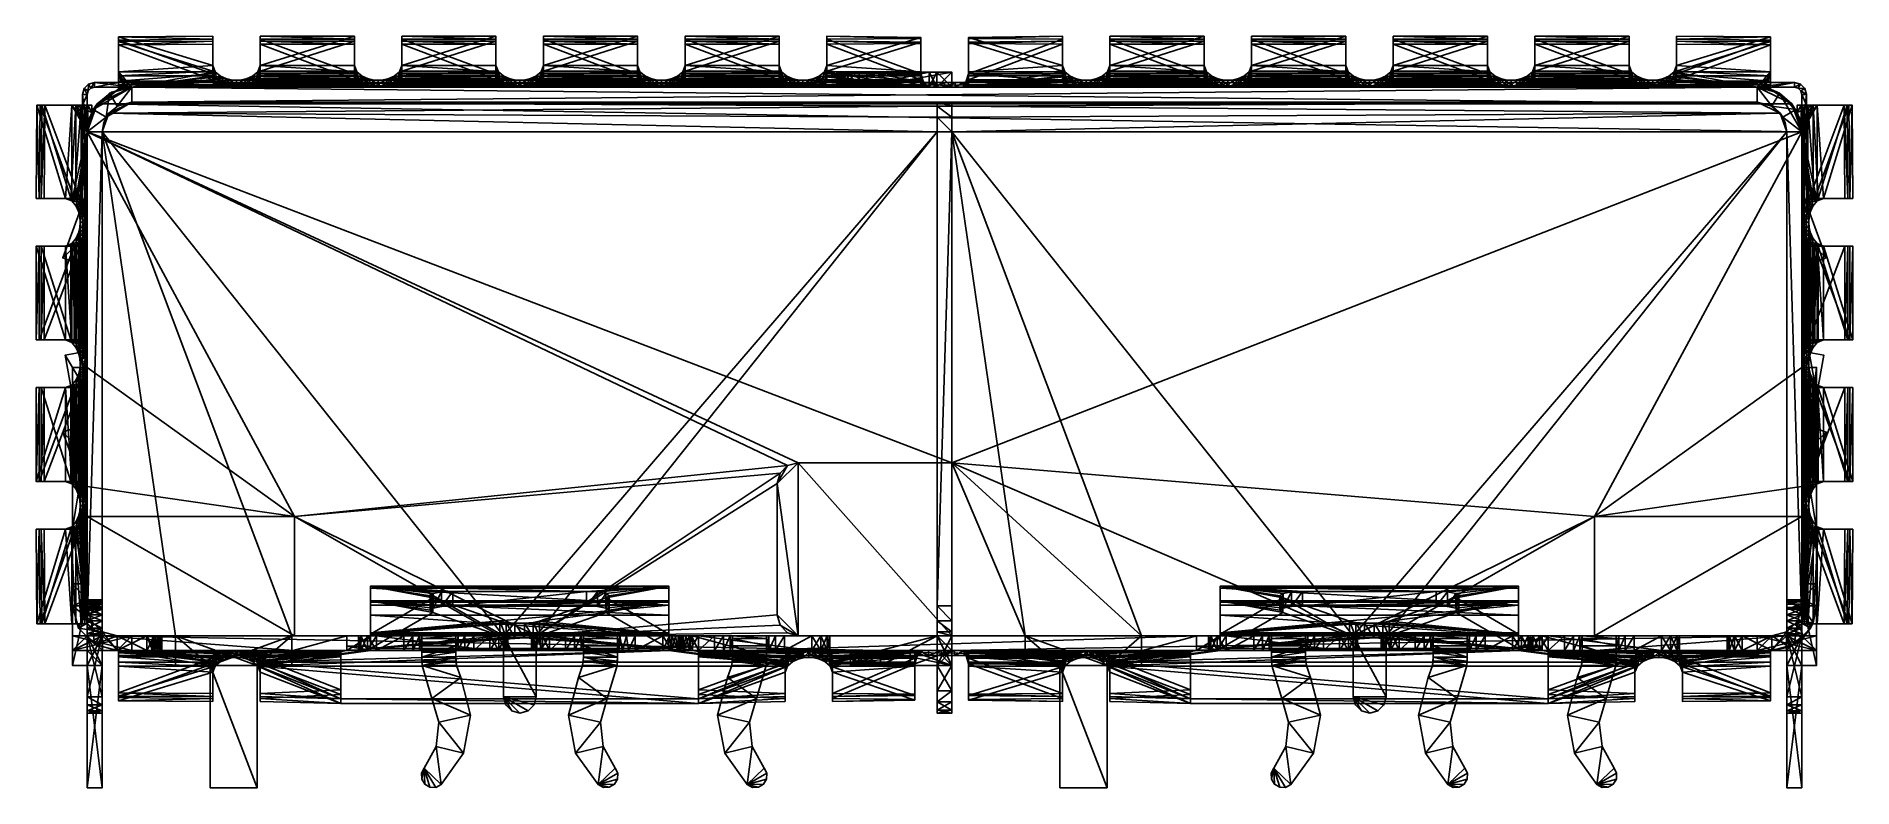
# Model space of a CAD drawing. Extents: x -15.2 to 15.2, y -7 to 5.6.
import ezdxf

# ---------------------------------------------------------------- set-up
doc = ezdxf.new("R2010")
doc.units = 0
doc.layers.add('C_2007263_1', color=7, linetype='CONTINUOUS')

msp = doc.modelspace()

# ---------------------------------------------------------------- meshes
at = {"layer": 'C_2007263_1', "color": 7}
mesh = msp.add_polyface(dxfattribs=at)
corners = [(-14.428205, 4.705), (-14.355, 4.778205), (-14.358923, 4.665), (-14.455, 4.605), (-14.375, 4.605), (-14.255, 4.805), (-14.315, 4.708923), (-13.625, 4.725), (-14.255, 4.725), (-13.875, 4.408013), (-14, 4.624519), (-14.455, 4.425, -1.05), (-14.375, 4.605, -1.05), (-14.455, 4.605, -1.05), (-14.358923, 4.665, -1.05), (-14.315, 4.708923, -1.05), (-14.355, 4.778205, -1.05), (-14.255, 4.725, -1.05), (-13.85, 4.725, -1.05), (-13.85, 4.805, -1.05), (-14.255, 4.805, -1.05), (-14.428205, 4.705, -1.05), (-14.375, 4.425, -1.05), (-13.966605, 4.642687, -48.316605), (-13.625, 4.725, -47.975), (-14.209069, 4.445492, -48.559069), (-14.274519, 4.35), (-13.625, 4.725, -1.208231), (-13.85, 4.690454, -6.332823), (-13.85, 4.690454, -6.243282), (-13.85, 4.917338, -5.88463), (-13.741649, 4.715873, -6.203101), (-13.85, 4.717608, -6.35), (-13.730041, 4.717608, -6.35), (-13.85, 4.984946, -5.927399), (-13.85, 4.725, -1.208231), (-13.85, 4.734887, -1.270336), (-13.85, 4.810932, -1.245494), (-13.85, 5.48961, -4.386076), (-13.85, 5.435529, -2.782882), (-13.85, 5.568517, -4.399259), (-13.85, 4.76357, -1.326301), (-13.85, 5.513368, -2.764412), (-13.85, 4.828142, -1.279073), (-13.85, 4.805, -1.208231)]
mesh.append_faces([[corners[k] for k in face] for face in [(0, 1, 2), (3, 0, 4), (1, 5, 6), (4, 0, 2), (2, 1, 6), (5, 7, 8), (6, 5, 8), (7, 9, 10), (11, 12, 13), (14, 15, 16), (17, 18, 19), (15, 17, 20), (17, 19, 20), (12, 14, 21), (15, 20, 16), (14, 16, 21), (12, 21, 13), (4, 12, 22), (13, 3, 11), (23, 24, 25), (10, 26, 27), (24, 28, 25), (27, 26, 29), (28, 29, 26), (28, 26, 25), (24, 23, 25), (29, 30, 31), (20, 19, 5), (32, 33, 34), (19, 18, 35), (35, 36, 37), (30, 29, 34), (29, 28, 32), (38, 30, 34), (29, 32, 34), (39, 38, 40), (38, 34, 40), (41, 39, 42), (39, 40, 42), (36, 41, 43), (41, 42, 43), (36, 43, 37), (19, 35, 44), (35, 37, 44), (7, 18, 8), (17, 8, 18), (14, 4, 2), (15, 2, 6), (17, 6, 8), (6, 17, 15), (2, 15, 14), (4, 14, 12), (20, 5, 16), (0, 16, 1), (3, 21, 0), (13, 21, 3), (21, 16, 0), (16, 5, 1)]], dxfattribs={"color": 7})
mesh = msp.add_polyface(dxfattribs=at)
corners = [(-13.625, 4.475), (-13.875, 4.408013), (-13.625, 4.725), (-13.625, 4.725, -6.188673), (-13.625, 4.725, -1.208231), (-13.741649, 4.715873, -6.203101), (-14, 4.624519), (-13.730041, 4.717608, -6.35), (-13.625, 4.725, -47.975), (-13.625, 4.725, -6.338315), (-13.85, 4.690454, -6.332823), (-13.85, 4.690454, -6.243282), (-13.625, 4.475, -47.975), (-12.189152, 4.725, -1.208231), (-11.556848, 4.725, -1.208231), (-12.060976, 4.778051, -6.104812), (-11.966988, 4.755321, -6.140743), (-12.154964, 4.822282, -6.034892), (-12.248952, 4.917338, -5.88463), (-12.201958, 4.858252, -5.978033), (-13.85, 4.917338, -5.88463), (-11.873, 4.7482, -6.152), (-12.271, 4.996567, -5.754), (-13.85, 5.48961, -4.386076), (-12.271, 5.497766, -4.335277), (-12.271, 4.850548, -1.45), (-13.85, 5.435529, -2.782882), (-13.85, 4.76357, -1.326301), (-12.251289, 4.76357, -1.326301), (-12.271, 5.446748, -2.831492), (-13.85, 4.805, -1.208231), (-12.189152, 4.805, -1.208231), (-13.85, 4.805, -1.05), (-12.049324, 4.805, -1.093189), (-14.255, 4.805), (-11.873, 4.805, -1.052), (-13.85, 4.810932, -1.245494), (-12.232427, 4.828142, -1.279073), (-12.214922, 4.811199, -1.246301), (-13.85, 4.828142, -1.279073), (-13.85, 5.513368, -2.764412), (-12.271, 4.946671, -1.45), (-13.85, 5.568517, -4.399259), (-12.271, 5.529231, -2.833929), (-13.85, 4.984946, -5.927399), (-12.271, 5.088789, -5.754), (-12.271, 5.578785, -4.334655), (-12.231241, 4.984946, -5.927399), (-12.141681, 4.908892, -6.047623), (-12.052121, 4.869802, -6.109415), (-11.96256, 4.84932, -6.141792), (-11.873, 4.842863, -6.152), (-13.85, 4.717608, -6.35), (-13.85, 4.725, -1.05), (-13.85, 4.725, -1.208231), (-13.85, 4.734887, -1.270336), (-12.228247, 4.734956, -1.270547)]
mesh.append_faces([[corners[k] for k in face] for face in [(0, 1, 2), (3, 4, 5), (2, 6, 4), (7, 8, 9), (7, 10, 8), (5, 4, 11), (12, 1, 0), (4, 3, 13), (13, 3, 14), (3, 15, 16), (17, 15, 3), (18, 19, 3), (20, 18, 3), (19, 17, 3), (5, 20, 3), (16, 21, 3), (20, 22, 18), (22, 20, 23), (22, 23, 24), (25, 26, 27), (23, 26, 24), (27, 28, 25), (26, 25, 29), (26, 29, 24), (30, 31, 32), (32, 31, 33), (34, 32, 33), (35, 34, 33), (36, 37, 38), (30, 38, 31), (38, 30, 36), (37, 36, 39), (40, 41, 39), (40, 42, 43), (37, 39, 41), (41, 40, 43), (42, 44, 45), (43, 42, 46), (44, 47, 45), (46, 42, 45), (7, 9, 44), (44, 9, 47), (47, 9, 48), (48, 9, 49), (49, 9, 50), (50, 9, 51), (52, 10, 7), (53, 2, 4), (54, 53, 4), (54, 4, 55), (4, 28, 27), (55, 4, 27), (4, 13, 56), (28, 4, 56), (29, 25, 41), (24, 29, 43), (29, 41, 43)]], dxfattribs={"color": 7})
mesh = msp.add_polyface(dxfattribs=at)
corners = [(-12.049324, 4.725, -1.093189), (-12.189152, 4.725, -1.208231), (-11.873, 4.725, -1.052), (-11.696676, 4.725, -1.093189), (-11.556848, 4.725, -1.208231), (-13.625, 4.725, -6.188673), (-9.814152, 4.725, -1.208231), (-11.873, 4.7482, -6.152), (-9.498, 4.7482, -6.152), (-9.498, 4.805, -1.052), (-14.255, 4.805), (-11.873, 4.805, -1.052), (-12.228247, 4.734956, -1.270547), (-12.232427, 4.828142, -1.279073), (-12.251289, 4.76357, -1.326301), (-12.271, 4.946671, -1.45), (-12.271, 4.850548, -1.45), (-12.189152, 4.805, -1.208231), (-12.214922, 4.811199, -1.246301), (-12.049324, 4.805, -1.093189), (-11.696676, 4.805, -1.093189), (-11.556848, 4.805, -1.208231), (-11.531077, 4.811199, -1.246302), (-11.494711, 4.76357, -1.326301), (-11.475, 4.850548, -1.45), (-11.475, 4.946671, -1.45), (-11.517753, 4.734956, -1.270547), (-11.513573, 4.828142, -1.279073), (-11.873, 4.842863, -6.152), (-13.625, 4.725, -6.338315), (-9.498, 4.842863, -6.152), (-11.497048, 4.917338, -5.88463), (-11.544042, 4.858252, -5.978033), (-11.514759, 4.984946, -5.927399), (-11.966988, 4.755321, -6.140743), (-12.060976, 4.778051, -6.104812), (-12.052121, 4.869802, -6.109415), (-12.154964, 4.822282, -6.034892), (-12.141681, 4.908892, -6.047623), (-12.201958, 4.858252, -5.978033), (-12.248952, 4.917338, -5.88463), (-12.231241, 4.984946, -5.927399), (-12.271, 4.996567, -5.754), (-12.271, 5.088789, -5.754), (-11.96256, 4.84932, -6.141792), (-11.779012, 4.755321, -6.140743), (-11.78344, 4.84932, -6.141792), (-11.685024, 4.778051, -6.104812), (-11.693879, 4.869802, -6.109415), (-11.591036, 4.822282, -6.034892), (-11.604319, 4.908892, -6.047623), (-11.475, 4.996567, -5.754), (-11.475, 5.088789, -5.754), (-12.271, 5.497766, -4.335277), (-12.271, 5.529231, -2.833929), (-12.271, 5.578785, -4.334655), (-11.475, 5.497766, -4.335277), (-11.475, 5.446748, -2.831492), (-11.475, 5.529231, -2.833929), (-11.475, 5.578785, -4.334655)]
mesh.append_faces([[corners[k] for k in face] for face in [(0, 1, 2), (2, 1, 3), (3, 1, 4), (4, 5, 6), (7, 8, 5), (9, 10, 11), (2, 11, 0), (12, 13, 14), (14, 15, 16), (13, 15, 14), (17, 18, 1), (18, 13, 12), (11, 19, 0), (19, 17, 1), (20, 11, 2), (18, 12, 1), (21, 20, 3), (19, 1, 0), (20, 2, 3), (21, 3, 4), (21, 4, 22), (23, 24, 25), (26, 23, 27), (23, 25, 27), (4, 26, 22), (26, 27, 22), (28, 29, 30), (31, 32, 33), (34, 35, 36), (35, 37, 38), (37, 39, 38), (39, 40, 41), (40, 42, 43), (7, 34, 44), (40, 43, 41), (45, 7, 46), (39, 41, 38), (47, 45, 48), (35, 38, 36), (32, 49, 50), (34, 36, 44), (49, 47, 50), (7, 44, 28), (7, 28, 46), (45, 46, 48), (51, 31, 52), (47, 48, 50), (32, 50, 33), (31, 33, 52), (42, 53, 43), (53, 54, 55), (53, 55, 43), (56, 51, 52), (57, 56, 58), (56, 52, 59), (24, 57, 25), (56, 59, 58), (57, 58, 25)]], dxfattribs={"color": 7})
mesh = msp.add_polyface(dxfattribs=at)
corners = [(-9.826958, 4.858252, -5.978033), (-11.497048, 4.917338, -5.88463), (-9.873952, 4.917338, -5.88463), (-9.779964, 4.822282, -6.034892), (-9.685976, 4.778051, -6.104812), (-11.591036, 4.822282, -6.034892), (-11.544042, 4.858252, -5.978033), (-11.685024, 4.778051, -6.104812), (-11.475, 4.996567, -5.754), (-9.896, 4.996567, -5.754), (-11.475, 5.497766, -4.335277), (-9.896, 5.497766, -4.335277), (-11.475, 5.446748, -2.831492), (-9.896, 5.446748, -2.831492), (-11.475, 4.850548, -1.45), (-9.896, 4.850548, -1.45), (-11.494711, 4.76357, -1.326301), (-9.876289, 4.76357, -1.326301), (-7.123, 4.805, -1.052), (-14.255, 4.805), (-9.498, 4.805, -1.052), (-9.814152, 4.805, -1.208231), (-9.674324, 4.805, -1.093189), (-11.556848, 4.805, -1.208231), (-11.696676, 4.805, -1.093189), (-11.873, 4.805, -1.052), (-11.531077, 4.811199, -1.246302), (-9.839922, 4.811199, -1.246301), (-11.513573, 4.828142, -1.279073), (-9.857427, 4.828142, -1.279073), (-11.475, 5.578785, -4.334655), (-11.475, 5.088789, -5.754), (-9.896, 5.578785, -4.334655), (-11.475, 5.529231, -2.833929), (-9.896, 5.529231, -2.833929), (-11.475, 4.946671, -1.45), (-9.896, 4.946671, -1.45), (-9.896, 5.088789, -5.754), (-9.856241, 4.984946, -5.927399), (-11.514759, 4.984946, -5.927399), (-11.693879, 4.869802, -6.109415), (-11.78344, 4.84932, -6.141792), (-9.677121, 4.869802, -6.109415), (-11.604319, 4.908892, -6.047623), (-9.766681, 4.908892, -6.047623), (-11.873, 4.842863, -6.152), (-9.58756, 4.84932, -6.141792), (-9.498, 4.842863, -6.152), (-13.625, 4.725, -6.338315), (-7.123, 4.842863, -6.152), (-9.853247, 4.734956, -1.270547)]
mesh.append_faces([[corners[k] for k in face] for face in [(0, 1, 2), (3, 4, 5), (0, 3, 6), (1, 0, 6), (6, 3, 5), (5, 4, 7), (1, 8, 9), (8, 10, 11), (10, 12, 13), (12, 14, 15), (14, 16, 17), (14, 17, 15), (12, 15, 13), (10, 13, 11), (8, 11, 9), (1, 9, 2), (18, 19, 20), (21, 22, 23), (22, 20, 24), (23, 22, 24), (24, 20, 25), (23, 26, 27), (26, 28, 29), (26, 29, 27), (23, 27, 21), (30, 31, 32), (33, 30, 34), (35, 33, 36), (28, 35, 29), (29, 35, 36), (36, 33, 34), (34, 30, 32), (32, 31, 37), (37, 31, 38), (38, 31, 39), (40, 41, 42), (43, 40, 44), (39, 43, 38), (41, 45, 46), (38, 43, 44), (44, 40, 42), (42, 41, 46), (46, 45, 47), (47, 48, 49), (50, 29, 17), (17, 36, 15), (29, 36, 17), (27, 29, 50), (13, 15, 36), (11, 13, 34), (13, 36, 34), (9, 11, 37), (11, 34, 32), (11, 32, 37), (0, 2, 38), (2, 9, 37), (2, 37, 38)]], dxfattribs={"color": 7})
mesh = msp.add_polyface(dxfattribs=at)
corners = [(-9.122048, 4.917338, -5.88463), (-7.451958, 4.858252, -5.978033), (-9.169042, 4.858252, -5.978033), (-7.404964, 4.822282, -6.034892), (-9.216036, 4.822282, -6.034892), (-7.310976, 4.778051, -6.104812), (-9.310024, 4.778051, -6.104812), (-9.1, 4.996567, -5.754), (-7.521, 4.996567, -5.754), (-9.1, 5.497766, -4.335277), (-7.521, 5.497766, -4.335277), (-9.1, 5.446748, -2.831492), (-7.521, 5.446748, -2.831492), (-9.1, 4.850548, -1.45), (-7.521, 4.850548, -1.45), (-9.119711, 4.76357, -1.326301), (-7.501289, 4.76357, -1.326301), (-4.748, 4.805, -1.052), (-14.255, 4.805), (-7.123, 4.805, -1.052), (-9.181848, 4.805, -1.208231), (-7.299324, 4.805, -1.093189), (-9.321676, 4.805, -1.093189), (-9.498, 4.805, -1.052), (-9.156077, 4.811199, -1.246302), (-7.464922, 4.811199, -1.246301), (-9.138573, 4.828142, -1.279073), (-7.482427, 4.828142, -1.279073), (-9.1, 5.578785, -4.334655), (-9.1, 5.088789, -5.754), (-7.521, 5.578785, -4.334655), (-9.1, 5.529231, -2.833929), (-7.521, 5.529231, -2.833929), (-9.1, 4.946671, -1.45), (-7.521, 4.946671, -1.45), (-7.481241, 4.984946, -5.927399), (-9.139759, 4.984946, -5.927399), (-9.318879, 4.869802, -6.109415), (-9.40844, 4.84932, -6.141792), (-7.302121, 4.869802, -6.109415), (-9.229319, 4.908892, -6.047623), (-7.391681, 4.908892, -6.047623), (-9.498, 4.842863, -6.152), (-7.21256, 4.84932, -6.141792), (-9.814152, 4.805, -1.208231), (-9.839922, 4.811199, -1.246301), (-9.814152, 4.725, -1.208231), (-9.674324, 4.805, -1.093189), (-9.674324, 4.725, -1.093189), (-9.498, 4.725, -1.052), (-9.321676, 4.725, -1.093189), (-9.181848, 4.725, -1.208231), (-9.142753, 4.734956, -1.270547), (-9.591988, 4.755321, -6.140743), (-9.685976, 4.778051, -6.104812), (-9.677121, 4.869802, -6.109415), (-9.779964, 4.822282, -6.034892), (-9.766681, 4.908892, -6.047623), (-9.826958, 4.858252, -5.978033), (-9.498, 4.7482, -6.152), (-9.58756, 4.84932, -6.141792), (-9.404012, 4.755321, -6.140743), (-9.856241, 4.984946, -5.927399)]
mesh.append_faces([[corners[k] for k in face] for face in [(0, 1, 2), (2, 3, 4), (4, 5, 6), (0, 7, 8), (7, 9, 10), (9, 11, 12), (11, 13, 14), (13, 15, 16), (17, 18, 19), (20, 21, 22), (22, 19, 23), (20, 24, 25), (24, 26, 27), (28, 29, 30), (31, 28, 32), (33, 31, 34), (26, 33, 27), (35, 29, 36), (37, 38, 39), (40, 37, 41), (36, 40, 35), (38, 42, 43), (44, 45, 46), (23, 47, 48), (47, 44, 46), (22, 23, 49), (20, 22, 50), (20, 51, 24), (15, 13, 33), (52, 15, 26), (15, 33, 26), (52, 26, 24), (0, 2, 36), (53, 54, 55), (54, 56, 57), (56, 58, 57), (59, 53, 60), (61, 59, 38), (58, 62, 57), (6, 61, 37), (54, 57, 55), (2, 4, 40), (53, 55, 60), (4, 6, 40), (59, 60, 42), (59, 42, 38), (61, 38, 37), (7, 0, 29), (6, 37, 40), (2, 40, 36), (0, 36, 29), (9, 7, 29), (11, 9, 31), (9, 29, 28), (13, 11, 33), (9, 28, 31), (11, 31, 33)]], dxfattribs={"color": 7})
mesh = msp.add_polyface(dxfattribs=at)
corners = [(-7.404964, 4.822282, -6.034892), (-7.310976, 4.778051, -6.104812), (-9.216036, 4.822282, -6.034892), (-7.451958, 4.858252, -5.978033), (-9.169042, 4.858252, -5.978033), (-7.498952, 4.917338, -5.88463), (-9.122048, 4.917338, -5.88463), (-9.1, 4.850548, -1.45), (-7.501289, 4.76357, -1.326301), (-7.521, 4.850548, -1.45), (-9.1, 5.446748, -2.831492), (-7.521, 5.446748, -2.831492), (-9.1, 5.497766, -4.335277), (-7.521, 5.497766, -4.335277), (-9.1, 4.996567, -5.754), (-7.521, 4.996567, -5.754), (-2.373, 4.805, -1.052), (-14.255, 4.805), (-4.748, 4.805, -1.052), (-7.299324, 4.805, -1.093189), (-7.123, 4.805, -1.052), (-9.321676, 4.805, -1.093189), (-7.439152, 4.805, -1.208231), (-9.181848, 4.805, -1.208231), (-9.156077, 4.811199, -1.246302), (-7.482427, 4.828142, -1.279073), (-7.464922, 4.811199, -1.246301), (-9.1, 4.946671, -1.45), (-7.521, 4.946671, -1.45), (-9.1, 5.529231, -2.833929), (-7.521, 5.529231, -2.833929), (-9.1, 5.578785, -4.334655), (-7.521, 5.578785, -4.334655), (-9.1, 5.088789, -5.754), (-7.521, 5.088789, -5.754), (-7.481241, 4.984946, -5.927399), (-9.229319, 4.908892, -6.047623), (-7.391681, 4.908892, -6.047623), (-9.318879, 4.869802, -6.109415), (-7.302121, 4.869802, -6.109415), (-9.40844, 4.84932, -6.141792), (-7.21256, 4.84932, -6.141792), (-9.498, 4.842863, -6.152), (-7.123, 4.842863, -6.152), (-7.439152, 4.725, -1.208231), (-7.478247, 4.734956, -1.270547), (-7.299324, 4.725, -1.093189), (-6.946676, 4.805, -1.093189), (-7.123, 4.725, -1.052), (-6.806848, 4.805, -1.208231), (-6.946676, 4.725, -1.093189), (-6.806848, 4.725, -1.208231), (-6.781077, 4.811199, -1.246302), (-6.767753, 4.734956, -1.270547), (-6.763573, 4.828142, -1.279073), (-7.216988, 4.755321, -6.140743), (-7.123, 4.7482, -6.152), (-7.029012, 4.755321, -6.140743), (-7.03344, 4.84932, -6.141792), (-6.935024, 4.778051, -6.104812), (-6.943879, 4.869802, -6.109415), (-6.794042, 4.858252, -5.978033), (-6.841036, 4.822282, -6.034892), (-6.854319, 4.908892, -6.047623), (-6.764759, 4.984946, -5.927399)]
mesh.append_faces([[corners[k] for k in face] for face in [(0, 1, 2), (3, 0, 4), (5, 3, 6), (7, 8, 9), (10, 9, 11), (12, 11, 13), (14, 13, 15), (6, 15, 5), (16, 17, 18), (19, 20, 21), (22, 19, 23), (24, 25, 26), (23, 26, 22), (25, 27, 28), (28, 29, 30), (30, 31, 32), (32, 33, 34), (34, 33, 35), (35, 36, 37), (37, 38, 39), (39, 40, 41), (41, 42, 43), (8, 28, 9), (25, 28, 8), (22, 26, 44), (26, 25, 45), (20, 19, 46), (19, 22, 44), (47, 20, 48), (49, 47, 50), (49, 51, 52), (53, 54, 52), (11, 9, 28), (13, 11, 30), (11, 28, 30), (15, 13, 34), (13, 30, 32), (13, 32, 34), (55, 1, 39), (1, 0, 37), (0, 3, 37), (3, 5, 35), (5, 15, 34), (56, 55, 41), (5, 34, 35), (57, 56, 58), (3, 35, 37), (59, 57, 60), (1, 37, 39), (61, 62, 63), (55, 39, 41), (62, 59, 63), (56, 41, 43), (56, 43, 58), (57, 58, 60), (59, 60, 63), (61, 63, 64)]], dxfattribs={"color": 7})
mesh = msp.add_polyface(dxfattribs=at)
corners = [(-5.029964, 4.822282, -6.034892), (-4.935976, 4.778051, -6.104812), (-6.841036, 4.822282, -6.034892), (-5.076958, 4.858252, -5.978033), (-6.794042, 4.858252, -5.978033), (-5.123952, 4.917338, -5.88463), (-6.747048, 4.917338, -5.88463), (-6.935024, 4.778051, -6.104812), (-6.725, 4.996567, -5.754), (-5.146, 4.996567, -5.754), (-6.725, 5.497766, -4.335277), (-5.146, 5.497766, -4.335277), (-6.725, 5.446748, -2.831492), (-5.146, 5.446748, -2.831492), (-6.725, 4.850548, -1.45), (-5.146, 4.850548, -1.45), (-6.744711, 4.76357, -1.326301), (-5.126289, 4.76357, -1.326301), (0.002, 4.805, -1.052), (-14.255, 4.805), (-2.373, 4.805, -1.052), (-4.924324, 4.805, -1.093189), (-4.748, 4.805, -1.052), (-6.946676, 4.805, -1.093189), (-5.064152, 4.805, -1.208231), (-6.806848, 4.805, -1.208231), (-7.123, 4.805, -1.052), (-6.781077, 4.811199, -1.246302), (-5.089922, 4.811199, -1.246301), (-6.763573, 4.828142, -1.279073), (-5.107427, 4.828142, -1.279073), (-6.725, 5.578785, -4.334655), (-6.725, 5.088789, -5.754), (-5.146, 5.578785, -4.334655), (-6.725, 5.529231, -2.833929), (-5.146, 5.529231, -2.833929), (-6.725, 4.946671, -1.45), (-5.146, 4.946671, -1.45), (-5.146, 5.088789, -5.754), (-5.106241, 4.984946, -5.927399), (-6.764759, 4.984946, -5.927399), (-6.943879, 4.869802, -6.109415), (-5.016681, 4.908892, -6.047623), (-6.854319, 4.908892, -6.047623), (-7.03344, 4.84932, -6.141792), (-4.927121, 4.869802, -6.109415), (-7.123, 4.842863, -6.152), (-4.83756, 4.84932, -6.141792), (-4.748, 4.842863, -6.152), (-6.767753, 4.734956, -1.270547)]
mesh.append_faces([[corners[k] for k in face] for face in [(0, 1, 2), (3, 0, 4), (5, 3, 6), (6, 3, 4), (4, 0, 2), (2, 1, 7), (6, 8, 9), (8, 10, 11), (10, 12, 13), (12, 14, 15), (14, 16, 17), (14, 17, 15), (12, 15, 13), (10, 13, 11), (8, 11, 9), (6, 9, 5), (18, 19, 20), (21, 22, 23), (24, 21, 25), (25, 21, 23), (23, 22, 26), (25, 27, 28), (27, 29, 30), (27, 30, 28), (25, 28, 24), (31, 32, 33), (34, 31, 35), (36, 34, 37), (29, 36, 30), (30, 36, 37), (37, 34, 35), (35, 31, 33), (33, 32, 38), (38, 32, 39), (39, 32, 40), (41, 42, 43), (41, 44, 45), (40, 43, 39), (44, 46, 47), (39, 43, 42), (42, 41, 45), (45, 44, 47), (47, 46, 48), (13, 15, 37), (11, 13, 35), (13, 37, 35), (16, 14, 36), (49, 16, 29), (16, 36, 29), (6, 4, 40), (8, 6, 32), (6, 40, 32), (10, 8, 32), (12, 10, 34), (10, 32, 31), (14, 12, 36), (10, 31, 34), (12, 34, 36)]], dxfattribs={"color": 7})
mesh = msp.add_polyface(dxfattribs=at)
corners = [(0.125, 4.975, -11.25), (0.125, 4.725, -11.25), (0.125, 4.975, -9), (0.125, 4.725, -9), (-0.127, 4.975, -9), (-0.127, 4.725, -9), (-0.25641, 4.975, -9.017037), (-0.127, 4.975, -14), (0.125, 4.975, -14), (0.125, 4.975, -11.75), (-0.25641, 4.975, -13.982963), (0.125, 4.975, -34), (0.125, 4.975, -31.75), (-0.127, 4.975, -34), (-0.25641, 4.975, -33.982963), (-0.127, 4.975, -29), (-0.25641, 4.975, -29.017037), (0.125, 4.975, -31.25), (0.125, 4.975, -29), (0.125, 4.725, -14), (0.125, 4.725, -11.75), (-0.127, 4.725, -14), (-0.127, 4.725, -34), (0.125, 4.725, -34), (0.125, 4.725, -31.75), (0.125, 4.725, -31.25), (0.125, 4.725, -29), (-0.127, 4.725, -29), (2.001048, 4.917338, -5.88463), (0.4, 4.725, -6.188673), (0.4, 4.917338, -5.88463), (0.4, 4.984946, -5.927399), (0.4, 5.480995, -4.435743), (0.4, 5.556517, -4.467554), (0.4, 4.725, -6.338315), (0.4, 5.457583, -2.881255), (0.4, 5.543116, -2.899861), (0.4, 4.850548, -1.45), (0.4, 4.946671, -1.45), (1.979, 4.996567, -5.754), (1.979, 5.497766, -4.335277), (1.979, 5.446748, -2.831492), (0.380289, 4.76357, -1.326301), (1.998711, 4.76357, -1.326301), (1.979, 4.850548, -1.45), (14.255, 4.805), (-14.255, 4.805), (0.002, 4.805, -1.052), (0.318152, 4.805, -1.208231), (2.200676, 4.805, -1.093189), (0.178324, 4.805, -1.093189), (2.377, 4.805, -1.052), (0.343923, 4.811199, -1.246302), (2.035078, 4.811199, -1.246301), (0.361427, 4.828142, -1.279073), (2.017573, 4.828142, -1.279073), (1.979, 5.529231, -2.833929), (1.979, 5.088789, -5.754), (1.979, 5.578785, -4.334655), (2.018759, 4.984946, -5.927399), (-0.174324, 4.805, -1.093189), (-0.174324, 4.725, -1.093189), (0.002, 4.725, -1.052), (0.178324, 4.725, -1.093189), (0.318152, 4.725, -1.208231), (0.357247, 4.734956, -1.270547)]
mesh.append_faces([[corners[k] for k in face] for face in [(0, 1, 2), (2, 1, 3), (2, 3, 4), (4, 3, 5), (4, 6, 0), (2, 4, 0), (7, 8, 9), (10, 7, 9), (11, 12, 13), (13, 12, 14), (15, 16, 17), (18, 15, 17), (8, 19, 9), (9, 19, 20), (7, 21, 8), (8, 21, 19), (13, 22, 11), (11, 22, 23), (11, 23, 12), (12, 23, 24), (17, 25, 18), (18, 25, 26), (18, 26, 15), (15, 26, 27), (28, 29, 30), (30, 29, 31), (32, 30, 33), (29, 34, 31), (35, 32, 36), (30, 31, 33), (37, 35, 38), (32, 33, 36), (35, 36, 38), (30, 32, 39), (32, 35, 40), (35, 37, 41), (37, 42, 43), (37, 44, 41), (35, 41, 40), (32, 40, 39), (45, 46, 47), (48, 49, 50), (50, 51, 47), (48, 52, 53), (52, 54, 55), (54, 38, 55), (56, 38, 36), (31, 57, 33), (33, 58, 36), (59, 31, 34), (47, 60, 61), (50, 47, 62), (48, 50, 63), (48, 64, 52), (42, 37, 38), (42, 38, 54), (65, 54, 52)]], dxfattribs={"color": 7})
mesh = msp.add_polyface(dxfattribs=at)
corners = [(-4.372048, 4.917338, -5.88463), (-2.701958, 4.858252, -5.978033), (-4.419042, 4.858252, -5.978033), (-2.654964, 4.822282, -6.034892), (-4.466036, 4.822282, -6.034892), (-4.35, 4.996567, -5.754), (-2.771, 4.996567, -5.754), (-4.35, 5.497766, -4.335277), (-2.771, 5.497766, -4.335277), (-4.35, 5.446748, -2.831492), (-2.771, 5.446748, -2.831492), (-4.35, 4.850548, -1.45), (-2.771, 4.850548, -1.45), (-2.751289, 4.76357, -1.326301), (-2.748952, 4.917338, -5.88463), (-4.431848, 4.805, -1.208231), (-4.406077, 4.811199, -1.246302), (-2.714922, 4.811199, -1.246301), (-4.388573, 4.828142, -1.279073), (-2.732427, 4.828142, -1.279073), (-4.35, 5.578785, -4.334655), (-4.35, 5.088789, -5.754), (-2.771, 5.578785, -4.334655), (-4.35, 5.529231, -2.833929), (-2.771, 5.529231, -2.833929), (-4.35, 4.946671, -1.45), (-2.771, 4.946671, -1.45), (-2.771, 5.088789, -5.754), (-2.731241, 4.984946, -5.927399), (-4.389759, 4.984946, -5.927399), (-4.568879, 4.869802, -6.109415), (-2.641681, 4.908892, -6.047623), (-4.479319, 4.908892, -6.047623), (-4.65844, 4.84932, -6.141792), (-2.552121, 4.869802, -6.109415), (-4.748, 4.842863, -6.152), (-2.46256, 4.84932, -6.141792), (-5.126289, 4.76357, -1.326301), (-5.146, 4.946671, -1.45), (-5.146, 4.850548, -1.45), (-5.107427, 4.828142, -1.279073), (-4.369711, 4.76357, -1.326301), (-5.146, 4.996567, -5.754), (-5.146, 5.497766, -4.335277), (-5.146, 5.088789, -5.754), (-5.146, 5.529231, -2.833929), (-5.146, 5.578785, -4.334655), (-4.935976, 4.778051, -6.104812), (-5.029964, 4.822282, -6.034892), (-5.016681, 4.908892, -6.047623), (-5.076958, 4.858252, -5.978033), (-5.123952, 4.917338, -5.88463), (-5.106241, 4.984946, -5.927399), (-4.927121, 4.869802, -6.109415), (-4.841988, 4.755321, -6.140743), (-4.83756, 4.84932, -6.141792), (-4.560024, 4.778051, -6.104812), (-4.748, 4.7482, -6.152), (-4.654012, 4.755321, -6.140743)]
mesh.append_faces([[corners[k] for k in face] for face in [(0, 1, 2), (2, 3, 4), (0, 5, 6), (5, 7, 8), (7, 9, 10), (9, 11, 12), (11, 13, 12), (9, 12, 10), (7, 10, 8), (5, 8, 6), (0, 6, 14), (15, 16, 17), (16, 18, 19), (20, 21, 22), (23, 20, 24), (25, 23, 26), (18, 25, 19), (19, 25, 26), (26, 23, 24), (24, 20, 22), (22, 21, 27), (28, 21, 29), (30, 31, 32), (30, 33, 34), (29, 32, 28), (33, 35, 36), (37, 38, 39), (40, 38, 37), (41, 11, 25), (41, 25, 18), (42, 43, 44), (43, 45, 46), (43, 46, 44), (0, 2, 29), (47, 48, 49), (48, 50, 49), (50, 51, 52), (51, 42, 44), (51, 44, 52), (50, 52, 49), (47, 49, 53), (2, 4, 32), (54, 53, 55), (4, 56, 32), (57, 55, 35), (57, 35, 33), (58, 33, 30), (5, 0, 21), (56, 30, 32), (2, 32, 29), (0, 29, 21), (7, 5, 21), (9, 7, 23), (7, 21, 20), (11, 9, 25), (7, 20, 23), (9, 23, 25)]], dxfattribs={"color": 7})
mesh = msp.add_polyface(dxfattribs=at)
corners = [(-1.80271, 4.975, -9.815031), (-1.755864, 4.975, -9.603721), (-1.80271, 4.725, -9.815031), (-1.80271, 4.975, -10.75), (-1.80271, 4.725, -10.75), (-1.735723, 4.975, -11), (-1.80271, 4.975, -12.25), (-1.735723, 4.975, -12), (-1.80271, 4.725, -12.25), (-1.80271, 4.975, -13.184969), (-1.80271, 4.725, -13.184969), (-1.755864, 4.975, -13.396279), (-1.80271, 4.975, -32.25), (-1.80271, 4.725, -32.25), (-1.80271, 4.975, -33.184969), (-1.80271, 4.725, -33.184969), (-1.755864, 4.975, -33.396279), (-1.755864, 4.725, -33.396279), (-1.735723, 4.975, -32), (-1.80271, 4.975, -29.815031), (-1.755864, 4.975, -29.603721), (-1.80271, 4.725, -29.815031), (-1.755864, 4.725, -29.603721), (-1.80271, 4.975, -30.75), (-1.80271, 4.725, -30.75), (-1.735723, 4.975, -31), (-2.701958, 4.858252, -5.978033), (-2.654964, 4.822282, -6.034892), (-4.419042, 4.858252, -5.978033), (-2.748952, 4.917338, -5.88463), (-4.372048, 4.917338, -5.88463), (-4.406077, 4.811199, -1.246302), (-2.732427, 4.828142, -1.279073), (-2.714922, 4.811199, -1.246301), (-2.771, 5.088789, -5.754), (-4.35, 5.088789, -5.754), (-2.731241, 4.984946, -5.927399), (-4.479319, 4.908892, -6.047623), (-2.641681, 4.908892, -6.047623), (-4.568879, 4.869802, -6.109415), (-2.552121, 4.869802, -6.109415), (-4.65844, 4.84932, -6.141792), (-2.46256, 4.84932, -6.141792), (-4.748, 4.842863, -6.152), (-2.373, 4.842863, -6.152), (-2.751289, 4.76357, -1.326301), (-2.771, 4.946671, -1.45), (-2.771, 4.850548, -1.45), (-1.994711, 4.76357, -1.326301), (-1.975, 4.850548, -1.45), (-1.975, 4.946671, -1.45), (-2.013573, 4.828142, -1.279073), (-2.771, 5.446748, -2.831492), (-2.771, 5.497766, -4.335277), (-2.771, 5.529231, -2.833929), (-2.771, 4.996567, -5.754), (-2.771, 5.578785, -4.334655), (-1.997048, 4.917338, -5.88463), (-2.044042, 4.858252, -5.978033), (-2.014759, 4.984946, -5.927399), (-2.560976, 4.778051, -6.104812), (-2.091036, 4.822282, -6.034892), (-2.104319, 4.908892, -6.047623), (-2.466988, 4.755321, -6.140743), (-2.185024, 4.778051, -6.104812), (-2.373, 4.7482, -6.152), (-2.28344, 4.84932, -6.141792), (-2.279012, 4.755321, -6.140743), (-2.193879, 4.869802, -6.109415), (-1.975, 4.996567, -5.754), (-1.975, 5.088789, -5.754), (-1.975, 5.497766, -4.335277), (-1.975, 5.446748, -2.831492), (-1.975, 5.529231, -2.833929), (-1.975, 5.578785, -4.334655)]
mesh.append_faces([[corners[k] for k in face] for face in [(0, 1, 2), (0, 2, 3), (3, 4, 5), (6, 7, 8), (6, 8, 9), (9, 10, 11), (12, 13, 14), (14, 13, 15), (14, 15, 16), (16, 15, 17), (12, 18, 13), (19, 20, 21), (21, 20, 22), (19, 21, 23), (23, 21, 24), (23, 24, 25), (26, 27, 28), (29, 26, 30), (31, 32, 33), (34, 35, 36), (36, 37, 38), (38, 39, 40), (40, 41, 42), (42, 43, 44), (45, 46, 47), (32, 46, 45), (48, 49, 50), (48, 50, 51), (52, 47, 46), (53, 52, 54), (52, 46, 54), (55, 53, 34), (53, 54, 56), (53, 56, 34), (57, 58, 59), (60, 27, 38), (27, 26, 38), (26, 29, 36), (29, 55, 34), (29, 34, 36), (26, 36, 38), (60, 38, 40), (58, 61, 62), (63, 40, 42), (61, 64, 62), (65, 42, 44), (65, 44, 66), (67, 66, 68), (69, 57, 70), (64, 68, 62), (58, 62, 59), (57, 59, 70), (71, 69, 70), (72, 71, 73), (71, 70, 74), (49, 72, 50), (71, 74, 73), (72, 73, 50)]], dxfattribs={"color": 7})
mesh = msp.add_polyface(dxfattribs=at)
corners = [(-1.43212, 4.975, -9.332068), (-1.43212, 4.725, -9.332068), (-1.624104, 4.975, -9.432008), (-1.755864, 4.975, -9.603721), (-1.755864, 4.725, -9.603721), (-1.55271, 4.975, -11.183013), (-1.735723, 4.975, -11), (-1.55271, 4.725, -11.183013), (-1.30271, 4.975, -11.25), (-1.80271, 4.975, -9.815031), (-1.80271, 4.975, -10.75), (-1.624104, 4.975, -13.567992), (-1.43212, 4.975, -13.667932), (-1.755864, 4.975, -13.396279), (-1.80271, 4.975, -13.184969), (-1.30271, 4.975, -11.75), (-1.80271, 4.975, -12.25), (-1.735723, 4.975, -12), (-1.55271, 4.975, -11.816987), (-1.735723, 4.975, -32), (-1.80271, 4.975, -32.25), (-1.55271, 4.975, -31.816987), (-1.30271, 4.975, -31.75), (-1.80271, 4.975, -33.184969), (-1.43212, 4.975, -33.667932), (-1.624104, 4.975, -33.567992), (-1.755864, 4.975, -33.396279), (-1.55271, 4.975, -31.183013), (-1.30271, 4.975, -31.25), (-1.735723, 4.975, -31), (-1.80271, 4.975, -30.75), (-1.80271, 4.975, -29.815031), (-1.43212, 4.975, -29.332068), (-1.755864, 4.975, -29.603721), (-1.624104, 4.975, -29.432008), (-1.735723, 4.725, -12), (-1.624104, 4.725, -13.567992), (-1.43212, 4.725, -13.667932), (-1.755864, 4.725, -13.396279), (-1.624104, 4.725, -33.567992), (-1.43212, 4.725, -33.667932), (-1.755864, 4.725, -33.396279), (-1.30271, 4.725, -31.75), (-1.55271, 4.725, -31.816987), (-1.735723, 4.725, -32), (-1.80271, 4.725, -32.25), (-1.43212, 4.725, -29.332068), (-1.624104, 4.725, -29.432008), (-1.755864, 4.725, -29.603721), (-1.80271, 4.725, -30.75), (-1.735723, 4.725, -31), (-1.55271, 4.725, -31.183013), (-1.30271, 4.725, -31.25), (-2.044042, 4.858252, -5.978033), (-1.997048, 4.917338, -5.88463), (-0.396, 4.725, -6.188673), (-0.396, 4.917338, -5.88463), (-1.975, 4.996567, -5.754), (-0.396, 5.480995, -4.435743), (-1.975, 5.497766, -4.335277), (-0.396, 4.850548, -1.45), (-1.975, 4.850548, -1.45), (-1.994711, 4.76357, -1.326301), (-2.056848, 4.805, -1.208231), (-2.031077, 4.811199, -1.246302), (-0.339922, 4.811199, -1.246301), (-2.013573, 4.828142, -1.279073), (-0.357427, 4.828142, -1.279073), (-2.014759, 4.984946, -5.927399), (-0.396, 4.984946, -5.927399), (-1.975, 5.088789, -5.754), (-2.28344, 4.84932, -6.141792), (-0.396, 4.725, -6.338315), (-2.193879, 4.869802, -6.109415), (-2.104319, 4.908892, -6.047623)]
mesh.append_faces([[corners[k] for k in face] for face in [(0, 1, 2), (3, 2, 4), (5, 6, 7), (8, 0, 9), (5, 8, 6), (8, 9, 10), (6, 8, 10), (9, 0, 3), (3, 0, 2), (11, 12, 13), (13, 12, 14), (14, 12, 15), (16, 14, 15), (17, 16, 18), (18, 16, 15), (19, 20, 21), (21, 20, 22), (22, 20, 23), (24, 22, 23), (25, 24, 26), (26, 24, 23), (27, 28, 29), (29, 28, 30), (30, 28, 31), (31, 28, 32), (33, 31, 34), (34, 31, 32), (17, 18, 35), (11, 13, 36), (12, 11, 37), (36, 13, 38), (25, 26, 39), (24, 25, 40), (40, 25, 39), (39, 26, 41), (21, 42, 43), (19, 21, 44), (45, 19, 44), (44, 21, 43), (32, 46, 34), (34, 46, 47), (33, 34, 48), (48, 34, 47), (29, 49, 50), (27, 29, 51), (52, 27, 51), (51, 29, 50), (53, 54, 55), (56, 54, 57), (58, 57, 59), (60, 61, 62), (63, 64, 65), (64, 66, 67), (68, 69, 70), (71, 72, 73), (73, 72, 74), (74, 72, 68)]], dxfattribs={"color": 7})
mesh = msp.add_polyface(dxfattribs=at)
corners = [(-0.127, 4.975, -9), (-0.127, 4.725, -9), (-0.25641, 4.975, -9.017037), (-0.25641, 4.725, -9.017037), (-1.43212, 4.975, -9.332068), (-1.30271, 4.975, -11.25), (-1.55271, 4.975, -11.183013), (-1.30271, 4.725, -11.25), (0.125, 4.975, -11.25), (-1.43212, 4.975, -13.667932), (-0.25641, 4.975, -13.982963), (0.125, 4.975, -11.75), (-1.30271, 4.975, -11.75), (0.125, 4.975, -31.75), (-1.30271, 4.975, -31.75), (-1.43212, 4.975, -33.667932), (-0.25641, 4.975, -33.982963), (-1.43212, 4.975, -29.332068), (-1.30271, 4.975, -31.25), (0.125, 4.975, -31.25), (-0.25641, 4.975, -29.017037), (0.125, 4.725, -11.75), (-1.30271, 4.725, -11.75), (-1.55271, 4.975, -11.816987), (-1.43212, 4.725, -13.667932), (-0.25641, 4.725, -13.982963), (-0.127, 4.975, -14), (-0.127, 4.725, -14), (-1.43212, 4.725, -33.667932), (-0.25641, 4.725, -33.982963), (-0.127, 4.975, -34), (-0.127, 4.725, -34), (0.125, 4.725, -31.75), (-1.30271, 4.725, -31.75), (-1.55271, 4.975, -31.816987), (-1.30271, 4.725, -31.25), (0.125, 4.725, -31.25), (-0.127, 4.975, -29), (-0.127, 4.725, -29), (-0.25641, 4.725, -29.017037), (-1.43212, 4.725, -29.332068), (-1.55271, 4.975, -31.183013), (-1.997048, 4.917338, -5.88463), (-0.396, 4.917338, -5.88463), (-0.396, 4.725, -6.188673), (-0.396, 4.850548, -1.45), (-0.396, 5.457583, -2.881255), (-1.975, 5.446748, -2.831492), (-0.396, 5.480995, -4.435743), (-1.975, 5.497766, -4.335277), (-1.975, 4.996567, -5.754), (-1.975, 4.850548, -1.45), (-2.031077, 4.811199, -1.246302), (-0.357427, 4.828142, -1.279073), (-0.339922, 4.811199, -1.246301), (-1.975, 5.088789, -5.754), (-0.396, 4.984946, -5.927399), (-0.396, 5.556517, -4.467554), (-0.396, 4.946671, -1.45), (-1.975, 5.529231, -2.833929), (-0.396, 5.543116, -2.899861), (-1.975, 4.946671, -1.45), (-2.013573, 4.828142, -1.279073), (-1.975, 5.578785, -4.334655), (-0.396, 4.725, -6.338315), (-2.014759, 4.984946, -5.927399), (-0.376289, 4.76357, -1.326301)]
mesh.append_faces([[corners[k] for k in face] for face in [(0, 1, 2), (2, 3, 4), (5, 6, 7), (5, 7, 8), (2, 4, 8), (8, 4, 5), (9, 10, 11), (12, 9, 11), (13, 14, 15), (16, 13, 15), (17, 18, 19), (20, 17, 19), (11, 21, 12), (12, 22, 23), (9, 24, 10), (10, 24, 25), (10, 25, 26), (26, 25, 27), (15, 28, 16), (16, 28, 29), (16, 29, 30), (30, 29, 31), (13, 32, 14), (14, 32, 33), (14, 33, 34), (18, 35, 19), (19, 35, 36), (37, 38, 20), (20, 38, 39), (20, 39, 17), (17, 39, 40), (18, 41, 35), (42, 43, 44), (45, 46, 47), (46, 48, 49), (48, 43, 50), (46, 49, 47), (45, 47, 51), (52, 53, 54), (55, 56, 57), (58, 59, 60), (61, 59, 58), (62, 61, 53), (59, 63, 60), (53, 61, 58), (60, 63, 57), (63, 55, 57), (64, 56, 65), (66, 58, 45), (53, 58, 66), (44, 56, 64), (45, 58, 46), (57, 56, 43), (56, 44, 43), (60, 57, 48), (57, 43, 48), (58, 60, 46), (60, 48, 46)]], dxfattribs={"color": 7})
mesh = msp.add_polyface(dxfattribs=at)
corners = [(5.127952, 4.917338, -5.88463), (6.798042, 4.858252, -5.978033), (5.080958, 4.858252, -5.978033), (6.845036, 4.822282, -6.034892), (5.033964, 4.822282, -6.034892), (6.939024, 4.778051, -6.104812), (4.939976, 4.778051, -6.104812), (5.15, 4.996567, -5.754), (6.729, 4.996567, -5.754), (5.15, 5.497766, -4.335277), (6.729, 5.497766, -4.335277), (5.15, 5.446748, -2.831492), (6.729, 5.446748, -2.831492), (5.15, 4.850548, -1.45), (6.729, 4.850548, -1.45), (5.130289, 4.76357, -1.326301), (6.748711, 4.76357, -1.326301), (5.068152, 4.805, -1.208231), (6.950676, 4.805, -1.093189), (4.928324, 4.805, -1.093189), (7.127, 4.805, -1.052), (4.752, 4.805, -1.052), (2.377, 4.805, -1.052), (14.255, 4.805), (0.002, 4.805, -1.052), (5.093923, 4.811199, -1.246302), (6.785078, 4.811199, -1.246301), (5.111427, 4.828142, -1.279073), (6.767573, 4.828142, -1.279073), (5.15, 5.578785, -4.334655), (5.15, 5.088789, -5.754), (6.729, 5.578785, -4.334655), (5.15, 5.529231, -2.833929), (6.729, 5.529231, -2.833929), (5.15, 4.946671, -1.45), (6.729, 4.946671, -1.45), (6.768759, 4.984946, -5.927399), (5.110241, 4.984946, -5.927399), (4.931121, 4.869802, -6.109415), (4.84156, 4.84932, -6.141792), (6.947879, 4.869802, -6.109415), (5.020681, 4.908892, -6.047623), (6.858319, 4.908892, -6.047623), (4.752, 4.842863, -6.152), (7.03744, 4.84932, -6.141792), (4.392573, 4.828142, -1.279073), (4.354, 4.946671, -1.45), (4.373711, 4.76357, -1.326301), (4.435848, 4.805, -1.208231), (4.410078, 4.811199, -1.246301), (4.435848, 4.725, -1.208231), (4.396753, 4.734956, -1.270547), (4.928324, 4.725, -1.093189), (5.068152, 4.725, -1.208231), (5.107247, 4.734956, -1.270547), (4.658012, 4.755321, -6.140743), (4.564024, 4.778051, -6.104812), (4.572879, 4.869802, -6.109415), (4.470036, 4.822282, -6.034892), (4.483319, 4.908892, -6.047623), (4.423042, 4.858252, -5.978033), (4.376048, 4.917338, -5.88463), (4.393759, 4.984946, -5.927399), (4.354, 4.996567, -5.754), (4.354, 5.088789, -5.754), (4.752, 4.7482, -6.152), (4.66244, 4.84932, -6.141792), (4.845988, 4.755321, -6.140743)]
mesh.append_faces([[corners[k] for k in face] for face in [(0, 1, 2), (2, 3, 4), (4, 5, 6), (0, 7, 8), (7, 9, 10), (9, 11, 12), (11, 13, 14), (13, 15, 16), (17, 18, 19), (19, 20, 21), (22, 23, 24), (17, 25, 26), (25, 27, 28), (29, 30, 31), (32, 29, 33), (34, 32, 35), (27, 34, 28), (36, 30, 37), (38, 39, 40), (41, 38, 42), (37, 41, 36), (39, 43, 44), (45, 46, 47), (48, 49, 50), (49, 45, 51), (17, 19, 52), (17, 53, 25), (15, 13, 34), (15, 34, 27), (54, 27, 25), (0, 2, 37), (55, 56, 57), (56, 58, 59), (58, 60, 59), (60, 61, 62), (61, 63, 64), (65, 55, 66), (61, 64, 62), (67, 65, 39), (60, 62, 59), (6, 67, 38), (56, 59, 57), (2, 4, 41), (55, 57, 66), (4, 6, 41), (65, 66, 43), (65, 43, 39), (67, 39, 38), (7, 0, 30), (6, 38, 41), (2, 41, 37), (0, 37, 30), (9, 7, 30), (11, 9, 32), (9, 30, 29), (13, 11, 34), (9, 29, 32), (11, 32, 34)]], dxfattribs={"color": 7})
mesh = msp.add_polyface(dxfattribs=at)
corners = [(2.095036, 4.822282, -6.034892), (0.4, 4.725, -6.188673), (2.048042, 4.858252, -5.978033), (2.001048, 4.917338, -5.88463), (0.4, 4.850548, -1.45), (1.998711, 4.76357, -1.326301), (1.979, 4.850548, -1.45), (0.4, 4.917338, -5.88463), (1.979, 4.996567, -5.754), (2.200676, 4.805, -1.093189), (2.377, 4.805, -1.052), (0.178324, 4.805, -1.093189), (2.060848, 4.805, -1.208231), (0.318152, 4.805, -1.208231), (0.343923, 4.811199, -1.246302), (2.017573, 4.828142, -1.279073), (2.035078, 4.811199, -1.246301), (0.4, 4.946671, -1.45), (1.979, 4.946671, -1.45), (1.979, 5.529231, -2.833929), (1.979, 5.578785, -4.334655), (0.4, 5.543116, -2.899861), (1.979, 5.088789, -5.754), (0.4, 5.556517, -4.467554), (2.018759, 4.984946, -5.927399), (0.4, 4.984946, -5.927399), (2.108319, 4.908892, -6.047623), (0.4, 4.725, -6.338315), (2.197879, 4.869802, -6.109415), (2.28744, 4.84932, -6.141792), (4.752, 4.842863, -6.152), (2.377, 4.842863, -6.152), (2.060848, 4.725, -1.208231), (2.021753, 4.734956, -1.270547), (2.200676, 4.725, -1.093189), (2.553324, 4.805, -1.093189), (2.377, 4.725, -1.052), (2.693152, 4.805, -1.208231), (2.553324, 4.725, -1.093189), (2.693152, 4.725, -1.208231), (2.718923, 4.811199, -1.246302), (2.755289, 4.76357, -1.326301), (2.775, 4.946671, -1.45), (2.736427, 4.828142, -1.279073), (2.732247, 4.734956, -1.270547), (1.979, 5.446748, -2.831492), (1.979, 5.497766, -4.335277), (2.752952, 4.917338, -5.88463), (2.705958, 4.858252, -5.978033), (2.735241, 4.984946, -5.927399), (2.283012, 4.755321, -6.140743), (2.189024, 4.778051, -6.104812), (2.377, 4.7482, -6.152), (2.470988, 4.755321, -6.140743), (2.46656, 4.84932, -6.141792), (2.564976, 4.778051, -6.104812), (2.556121, 4.869802, -6.109415), (2.658964, 4.822282, -6.034892), (2.645681, 4.908892, -6.047623), (2.775, 4.996567, -5.754), (2.775, 5.088789, -5.754)]
mesh.append_faces([[corners[k] for k in face] for face in [(0, 1, 2), (2, 1, 3), (4, 5, 6), (7, 8, 3), (9, 10, 11), (12, 9, 13), (14, 15, 16), (13, 16, 12), (15, 17, 18), (18, 17, 19), (20, 19, 21), (22, 20, 23), (24, 22, 25), (26, 24, 27), (28, 26, 27), (29, 28, 27), (30, 31, 27), (31, 29, 27), (5, 18, 6), (15, 18, 5), (12, 16, 32), (16, 15, 33), (10, 9, 34), (9, 12, 32), (35, 10, 36), (37, 35, 38), (37, 39, 40), (41, 42, 43), (44, 43, 40), (45, 6, 18), (46, 45, 19), (45, 18, 19), (8, 46, 22), (46, 19, 20), (46, 20, 22), (47, 48, 49), (50, 51, 28), (51, 0, 26), (0, 2, 26), (2, 3, 24), (3, 8, 22), (52, 50, 29), (3, 22, 24), (53, 52, 54), (2, 24, 26), (55, 53, 56), (51, 26, 28), (48, 57, 58), (50, 28, 29), (57, 55, 58), (52, 29, 31), (52, 31, 54), (53, 54, 56), (59, 47, 60), (55, 56, 58), (48, 58, 49), (47, 49, 60)]], dxfattribs={"color": 7})
mesh = msp.add_polyface(dxfattribs=at)
corners = [(4.470036, 4.822282, -6.034892), (2.705958, 4.858252, -5.978033), (4.423042, 4.858252, -5.978033), (4.564024, 4.778051, -6.104812), (2.658964, 4.822282, -6.034892), (4.376048, 4.917338, -5.88463), (2.752952, 4.917338, -5.88463), (2.564976, 4.778051, -6.104812), (2.775, 4.996567, -5.754), (4.354, 4.996567, -5.754), (2.775, 5.497766, -4.335277), (4.354, 5.497766, -4.335277), (2.775, 5.446748, -2.831492), (4.354, 5.446748, -2.831492), (2.775, 4.850548, -1.45), (4.354, 4.850548, -1.45), (2.755289, 4.76357, -1.326301), (4.373711, 4.76357, -1.326301), (4.575676, 4.805, -1.093189), (4.752, 4.805, -1.052), (2.553324, 4.805, -1.093189), (4.435848, 4.805, -1.208231), (2.693152, 4.805, -1.208231), (2.377, 4.805, -1.052), (2.718923, 4.811199, -1.246302), (4.410078, 4.811199, -1.246301), (2.736427, 4.828142, -1.279073), (4.392573, 4.828142, -1.279073), (2.775, 5.578785, -4.334655), (2.775, 5.088789, -5.754), (4.354, 5.578785, -4.334655), (2.775, 5.529231, -2.833929), (4.354, 5.529231, -2.833929), (2.775, 4.946671, -1.45), (4.354, 4.946671, -1.45), (4.354, 5.088789, -5.754), (4.393759, 4.984946, -5.927399), (2.735241, 4.984946, -5.927399), (2.556121, 4.869802, -6.109415), (2.46656, 4.84932, -6.141792), (4.572879, 4.869802, -6.109415), (2.645681, 4.908892, -6.047623), (4.483319, 4.908892, -6.047623), (2.377, 4.842863, -6.152), (4.66244, 4.84932, -6.141792), (4.752, 4.842863, -6.152), (7.127, 4.842863, -6.152), (0.4, 4.725, -6.338315)]
mesh.append_faces([[corners[k] for k in face] for face in [(0, 1, 2), (0, 3, 4), (5, 2, 6), (6, 2, 1), (1, 0, 4), (4, 3, 7), (6, 8, 9), (8, 10, 11), (10, 12, 13), (12, 14, 15), (14, 16, 17), (14, 17, 15), (12, 15, 13), (10, 13, 11), (8, 11, 9), (6, 9, 5), (18, 19, 20), (21, 18, 22), (22, 18, 20), (20, 19, 23), (22, 24, 25), (24, 26, 27), (24, 27, 25), (22, 25, 21), (28, 29, 30), (31, 28, 32), (33, 31, 34), (26, 33, 27), (27, 33, 34), (34, 31, 32), (32, 28, 30), (30, 29, 35), (35, 29, 36), (36, 29, 37), (38, 39, 40), (41, 38, 42), (37, 41, 36), (39, 43, 44), (36, 41, 42), (42, 38, 40), (40, 39, 44), (44, 43, 45), (46, 45, 47), (17, 34, 15), (13, 15, 34), (11, 13, 32), (13, 34, 32), (9, 11, 35), (11, 32, 30), (11, 30, 35), (16, 14, 33), (10, 8, 29), (12, 10, 31), (10, 29, 28), (14, 12, 33), (10, 28, 31), (12, 31, 33)]], dxfattribs={"color": 7})
mesh = msp.add_polyface(dxfattribs=at)
corners = [(6.939024, 4.778051, -6.104812), (7.033012, 4.755321, -6.140743), (4.939976, 4.778051, -6.104812), (6.845036, 4.822282, -6.034892), (5.080958, 4.858252, -5.978033), (6.798042, 4.858252, -5.978033), (5.033964, 4.822282, -6.034892), (6.751048, 4.917338, -5.88463), (5.127952, 4.917338, -5.88463), (7.127, 4.7482, -6.152), (4.845988, 4.755321, -6.140743), (5.15, 4.850548, -1.45), (6.748711, 4.76357, -1.326301), (6.729, 4.850548, -1.45), (5.15, 5.446748, -2.831492), (6.729, 5.446748, -2.831492), (5.15, 5.497766, -4.335277), (6.729, 5.497766, -4.335277), (5.15, 4.996567, -5.754), (6.729, 4.996567, -5.754), (6.950676, 4.805, -1.093189), (7.127, 4.805, -1.052), (4.928324, 4.805, -1.093189), (6.810848, 4.805, -1.208231), (5.068152, 4.805, -1.208231), (4.752, 4.805, -1.052), (14.255, 4.805), (2.377, 4.805, -1.052), (5.093923, 4.811199, -1.246302), (6.767573, 4.828142, -1.279073), (6.785078, 4.811199, -1.246301), (5.15, 4.946671, -1.45), (6.729, 4.946671, -1.45), (5.15, 5.529231, -2.833929), (6.729, 5.529231, -2.833929), (5.15, 5.578785, -4.334655), (6.729, 5.578785, -4.334655), (5.15, 5.088789, -5.754), (6.729, 5.088789, -5.754), (6.768759, 4.984946, -5.927399), (5.020681, 4.908892, -6.047623), (6.858319, 4.908892, -6.047623), (4.931121, 4.869802, -6.109415), (6.947879, 4.869802, -6.109415), (4.84156, 4.84932, -6.141792), (7.03744, 4.84932, -6.141792), (4.752, 4.842863, -6.152), (7.127, 4.842863, -6.152), (0.4, 4.725, -6.338315), (13.625, 4.725, -6.338315), (5.130289, 4.76357, -1.326301), (6.771753, 4.734956, -1.270547), (7.127, 4.725, -1.052), (6.950676, 4.725, -1.093189), (6.810848, 4.725, -1.208231), (7.303324, 4.805, -1.093189), (7.303324, 4.725, -1.093189), (7.220988, 4.755321, -6.140743), (7.21656, 4.84932, -6.141792)]
mesh.append_faces([[corners[k] for k in face] for face in [(0, 1, 2), (3, 4, 5), (3, 0, 6), (7, 5, 8), (1, 9, 10), (11, 12, 13), (14, 13, 15), (16, 15, 17), (18, 17, 19), (8, 19, 7), (20, 21, 22), (23, 20, 24), (25, 26, 27), (28, 29, 30), (24, 30, 23), (29, 31, 32), (32, 33, 34), (34, 35, 36), (36, 37, 38), (38, 37, 39), (39, 40, 41), (41, 42, 43), (43, 44, 45), (45, 46, 47), (47, 48, 49), (12, 50, 51), (52, 21, 53), (51, 29, 12), (12, 32, 13), (29, 32, 12), (23, 30, 54), (30, 29, 51), (21, 20, 53), (20, 23, 54), (55, 21, 52), (30, 51, 54), (20, 54, 53), (55, 52, 56), (15, 13, 32), (17, 15, 34), (15, 32, 34), (19, 17, 38), (17, 34, 36), (17, 36, 38), (1, 0, 43), (0, 3, 41), (3, 5, 41), (5, 7, 39), (7, 19, 38), (9, 1, 45), (7, 38, 39), (57, 9, 58), (5, 39, 41), (0, 41, 43), (1, 43, 45), (9, 45, 47), (9, 47, 58)]], dxfattribs={"color": 7})
mesh = msp.add_polyface(dxfattribs=at)
corners = [(9.314024, 4.778051, -6.104812), (9.408012, 4.755321, -6.140743), (7.314976, 4.778051, -6.104812), (9.220036, 4.822282, -6.034892), (7.455958, 4.858252, -5.978033), (9.173042, 4.858252, -5.978033), (7.408964, 4.822282, -6.034892), (9.126048, 4.917338, -5.88463), (7.502952, 4.917338, -5.88463), (9.502, 4.7482, -6.152), (7.220988, 4.755321, -6.140743), (9.325676, 4.805, -1.093189), (9.502, 4.805, -1.052), (7.303324, 4.805, -1.093189), (9.185848, 4.805, -1.208231), (7.443152, 4.805, -1.208231), (7.127, 4.805, -1.052), (14.255, 4.805), (4.752, 4.805, -1.052), (9.160078, 4.811199, -1.246301), (9.233319, 4.908892, -6.047623), (7.306121, 4.869802, -6.109415), (9.322879, 4.869802, -6.109415), (7.21656, 4.84932, -6.141792), (9.41244, 4.84932, -6.141792), (7.127, 4.842863, -6.152), (9.502, 4.842863, -6.152), (9.123711, 4.76357, -1.326301), (7.505289, 4.76357, -1.326301), (9.146753, 4.734956, -1.270547), (9.502, 4.725, -1.052), (9.325676, 4.725, -1.093189), (9.142573, 4.828142, -1.279073), (9.104, 4.946671, -1.45), (9.104, 4.850548, -1.45), (9.185848, 4.725, -1.208231), (9.678324, 4.805, -1.093189), (9.818152, 4.805, -1.208231), (9.678324, 4.725, -1.093189), (9.818152, 4.725, -1.208231), (9.843923, 4.811199, -1.246302), (9.857247, 4.734956, -1.270547), (9.880289, 4.76357, -1.326301), (9.861427, 4.828142, -1.279073), (9.104, 5.446748, -2.831492), (9.104, 5.497766, -4.335277), (9.104, 5.529231, -2.833929), (9.104, 4.996567, -5.754), (9.104, 5.088789, -5.754), (9.104, 5.578785, -4.334655), (9.877952, 4.917338, -5.88463), (9.830958, 4.858252, -5.978033), (9.860241, 4.984946, -5.927399), (9.143759, 4.984946, -5.927399), (9.595988, 4.755321, -6.140743), (9.59156, 4.84932, -6.141792), (9.689976, 4.778051, -6.104812), (9.681121, 4.869802, -6.109415), (9.783964, 4.822282, -6.034892), (9.770681, 4.908892, -6.047623)]
mesh.append_faces([[corners[k] for k in face] for face in [(0, 1, 2), (3, 4, 5), (3, 0, 6), (7, 5, 8), (1, 9, 10), (11, 12, 13), (14, 11, 15), (16, 17, 18), (15, 19, 14), (20, 21, 22), (22, 23, 24), (24, 25, 26), (27, 28, 29), (30, 12, 31), (29, 32, 27), (27, 33, 34), (32, 33, 27), (14, 19, 35), (19, 32, 29), (12, 11, 31), (11, 14, 35), (36, 12, 30), (19, 29, 35), (37, 36, 38), (11, 35, 31), (36, 30, 38), (37, 38, 39), (37, 39, 40), (41, 42, 43), (39, 41, 40), (41, 43, 40), (44, 34, 33), (45, 44, 46), (44, 33, 46), (47, 45, 48), (45, 46, 49), (45, 49, 48), (50, 51, 52), (1, 0, 22), (0, 3, 20), (3, 5, 20), (5, 7, 53), (7, 47, 48), (9, 1, 24), (7, 48, 53), (54, 9, 55), (5, 53, 20), (56, 54, 57), (0, 20, 22), (51, 58, 59), (1, 22, 24), (58, 56, 59), (9, 24, 26), (9, 26, 55), (54, 55, 57), (56, 57, 59), (51, 59, 52)]], dxfattribs={"color": 7})
mesh = msp.add_polyface(dxfattribs=at)
corners = [(7.502952, 4.917338, -5.88463), (9.173042, 4.858252, -5.978033), (7.455958, 4.858252, -5.978033), (9.220036, 4.822282, -6.034892), (7.408964, 4.822282, -6.034892), (9.314024, 4.778051, -6.104812), (7.314976, 4.778051, -6.104812), (9.408012, 4.755321, -6.140743), (7.220988, 4.755321, -6.140743), (9.502, 4.7482, -6.152), (7.127, 4.7482, -6.152), (7.525, 4.996567, -5.754), (9.104, 4.996567, -5.754), (7.525, 5.497766, -4.335277), (9.104, 5.497766, -4.335277), (7.525, 5.446748, -2.831492), (9.104, 5.446748, -2.831492), (7.525, 4.850548, -1.45), (9.104, 4.850548, -1.45), (7.505289, 4.76357, -1.326301), (9.123711, 4.76357, -1.326301), (9.126048, 4.917338, -5.88463), (7.443152, 4.805, -1.208231), (9.325676, 4.805, -1.093189), (7.303324, 4.805, -1.093189), (9.502, 4.805, -1.052), (7.127, 4.805, -1.052), (7.468923, 4.811199, -1.246302), (9.160078, 4.811199, -1.246301), (7.486427, 4.828142, -1.279073), (9.142573, 4.828142, -1.279073), (7.525, 5.578785, -4.334655), (7.525, 5.088789, -5.754), (9.104, 5.578785, -4.334655), (7.525, 5.529231, -2.833929), (9.104, 5.529231, -2.833929), (7.525, 4.946671, -1.45), (9.104, 4.946671, -1.45), (9.104, 5.088789, -5.754), (9.143759, 4.984946, -5.927399), (7.485241, 4.984946, -5.927399), (7.306121, 4.869802, -6.109415), (7.21656, 4.84932, -6.141792), (9.322879, 4.869802, -6.109415), (7.395681, 4.908892, -6.047623), (9.233319, 4.908892, -6.047623), (7.127, 4.842863, -6.152), (9.41244, 4.84932, -6.141792), (7.303324, 4.725, -1.093189), (7.443152, 4.725, -1.208231), (7.482247, 4.734956, -1.270547)]
mesh.append_faces([[corners[k] for k in face] for face in [(0, 1, 2), (2, 3, 4), (4, 5, 6), (6, 7, 8), (8, 9, 10), (0, 11, 12), (11, 13, 14), (13, 15, 16), (15, 17, 18), (17, 19, 20), (17, 20, 18), (15, 18, 16), (13, 16, 14), (11, 14, 12), (0, 12, 21), (22, 23, 24), (24, 25, 26), (22, 27, 28), (27, 29, 30), (27, 30, 28), (31, 32, 33), (34, 31, 35), (36, 34, 37), (29, 36, 30), (30, 36, 37), (37, 34, 35), (35, 31, 33), (33, 32, 38), (38, 32, 39), (39, 32, 40), (41, 42, 43), (44, 41, 45), (40, 44, 39), (42, 46, 47), (39, 44, 45), (22, 24, 48), (22, 48, 49), (22, 49, 27), (19, 17, 36), (50, 19, 29), (19, 36, 29), (49, 50, 27), (50, 29, 27), (0, 2, 40), (6, 8, 41), (2, 4, 44), (4, 6, 44), (8, 42, 41), (11, 0, 32), (6, 41, 44), (2, 44, 40), (0, 40, 32), (13, 11, 32), (15, 13, 34), (13, 32, 31), (17, 15, 36), (13, 31, 34), (15, 34, 36)]], dxfattribs={"color": 7})
mesh = msp.add_polyface(dxfattribs=at)
corners = [(11.689024, 4.778051, -6.104812), (11.783012, 4.755321, -6.140743), (9.689976, 4.778051, -6.104812), (11.595036, 4.822282, -6.034892), (9.830958, 4.858252, -5.978033), (11.548042, 4.858252, -5.978033), (9.783964, 4.822282, -6.034892), (11.501048, 4.917338, -5.88463), (9.877952, 4.917338, -5.88463), (11.877, 4.7482, -6.152), (9.595988, 4.755321, -6.140743), (9.9, 4.996567, -5.754), (11.479, 4.996567, -5.754), (9.9, 5.497766, -4.335277), (11.479, 5.497766, -4.335277), (9.9, 5.446748, -2.831492), (11.479, 5.446748, -2.831492), (9.9, 4.850548, -1.45), (11.479, 4.850548, -1.45), (9.880289, 4.76357, -1.326301), (11.498711, 4.76357, -1.326301), (11.700676, 4.805, -1.093189), (11.877, 4.805, -1.052), (9.678324, 4.805, -1.093189), (11.560848, 4.805, -1.208231), (9.818152, 4.805, -1.208231), (9.502, 4.805, -1.052), (14.255, 4.805), (7.127, 4.805, -1.052), (9.843923, 4.811199, -1.246302), (11.535078, 4.811199, -1.246301), (9.861427, 4.828142, -1.279073), (11.517573, 4.828142, -1.279073), (9.9, 5.578785, -4.334655), (9.9, 5.088789, -5.754), (11.479, 5.578785, -4.334655), (9.9, 5.529231, -2.833929), (11.479, 5.529231, -2.833929), (9.9, 4.946671, -1.45), (11.479, 4.946671, -1.45), (11.479, 5.088789, -5.754), (11.518759, 4.984946, -5.927399), (9.860241, 4.984946, -5.927399), (9.681121, 4.869802, -6.109415), (9.59156, 4.84932, -6.141792), (11.697879, 4.869802, -6.109415), (9.770681, 4.908892, -6.047623), (11.608319, 4.908892, -6.047623), (9.502, 4.842863, -6.152), (11.78744, 4.84932, -6.141792), (11.877, 4.842863, -6.152), (7.127, 4.842863, -6.152), (13.625, 4.725, -6.338315), (11.521753, 4.734956, -1.270547)]
mesh.append_faces([[corners[k] for k in face] for face in [(0, 1, 2), (3, 4, 5), (3, 0, 6), (7, 5, 8), (1, 9, 10), (8, 5, 4), (4, 3, 6), (6, 0, 2), (2, 1, 10), (8, 11, 12), (11, 13, 14), (13, 15, 16), (15, 17, 18), (17, 19, 20), (17, 20, 18), (15, 18, 16), (13, 16, 14), (11, 14, 12), (8, 12, 7), (21, 22, 23), (24, 21, 25), (25, 21, 23), (23, 22, 26), (26, 27, 28), (25, 29, 30), (29, 31, 32), (29, 32, 30), (25, 30, 24), (33, 34, 35), (36, 33, 37), (38, 36, 39), (31, 38, 32), (32, 38, 39), (39, 36, 37), (37, 33, 35), (35, 34, 40), (40, 34, 41), (41, 34, 42), (43, 44, 45), (46, 43, 47), (42, 46, 41), (44, 48, 49), (41, 46, 47), (47, 43, 45), (45, 44, 49), (49, 48, 50), (48, 51, 52), (20, 19, 53), (19, 17, 38), (19, 38, 31), (11, 8, 34), (8, 42, 34), (13, 11, 34), (15, 13, 36), (13, 34, 33), (17, 15, 38), (13, 33, 36), (15, 36, 38)]], dxfattribs={"color": 7})
mesh = msp.add_polyface(dxfattribs=at)
corners = [(11.560848, 4.725, -1.208231), (9.818152, 4.725, -1.208231), (13.625, 4.725, -6.188673), (11.700676, 4.725, -1.093189), (11.877, 4.725, -1.052), (12.053324, 4.725, -1.093189), (12.193152, 4.725, -1.208231), (11.877, 4.7482, -6.152), (9.502, 4.7482, -6.152), (12.252952, 4.917338, -5.88463), (12.205958, 4.858252, -5.978033), (12.235241, 4.984946, -5.927399), (11.783012, 4.755321, -6.140743), (11.689024, 4.778051, -6.104812), (11.697879, 4.869802, -6.109415), (11.595036, 4.822282, -6.034892), (11.608319, 4.908892, -6.047623), (11.548042, 4.858252, -5.978033), (11.501048, 4.917338, -5.88463), (11.518759, 4.984946, -5.927399), (11.479, 4.996567, -5.754), (11.479, 5.088789, -5.754), (11.78744, 4.84932, -6.141792), (11.970988, 4.755321, -6.140743), (11.96656, 4.84932, -6.141792), (12.064976, 4.778051, -6.104812), (12.056121, 4.869802, -6.109415), (12.158964, 4.822282, -6.034892), (12.145681, 4.908892, -6.047623), (11.877, 4.842863, -6.152), (12.275, 4.996567, -5.754), (12.275, 5.088789, -5.754), (11.479, 5.446748, -2.831492), (11.479, 4.850548, -1.45), (11.479, 4.946671, -1.45), (11.479, 5.497766, -4.335277), (11.479, 5.529231, -2.833929), (11.479, 5.578785, -4.334655), (11.877, 4.805, -1.052), (11.521753, 4.734956, -1.270547), (11.517573, 4.828142, -1.279073), (11.498711, 4.76357, -1.326301), (11.560848, 4.805, -1.208231), (11.535078, 4.811199, -1.246301), (11.700676, 4.805, -1.093189), (12.053324, 4.805, -1.093189), (12.193152, 4.805, -1.208231), (12.218923, 4.811199, -1.246302), (12.255289, 4.76357, -1.326301), (12.275, 4.850548, -1.45), (12.275, 4.946671, -1.45), (12.232247, 4.734956, -1.270547), (12.236427, 4.828142, -1.279073), (14.255, 4.805), (9.502, 4.805, -1.052), (9.502, 4.842863, -6.152), (13.625, 4.725, -6.338315), (12.275, 5.497766, -4.335277), (12.275, 5.446748, -2.831492), (12.275, 5.529231, -2.833929)]
mesh.append_faces([[corners[k] for k in face] for face in [(0, 1, 2), (3, 0, 4), (4, 0, 5), (5, 0, 6), (7, 2, 8), (9, 10, 11), (12, 13, 14), (13, 15, 16), (15, 17, 16), (17, 18, 19), (18, 20, 21), (7, 12, 22), (18, 21, 19), (23, 7, 24), (17, 19, 16), (25, 23, 26), (13, 16, 14), (10, 27, 28), (12, 14, 22), (27, 25, 28), (7, 22, 29), (7, 29, 24), (23, 24, 26), (30, 9, 31), (25, 26, 28), (10, 28, 11), (9, 11, 31), (32, 33, 34), (35, 32, 36), (32, 34, 36), (20, 35, 21), (35, 36, 37), (35, 37, 21), (4, 38, 3), (39, 40, 41), (41, 34, 33), (40, 34, 41), (42, 43, 0), (43, 40, 39), (38, 44, 3), (44, 42, 0), (45, 38, 4), (43, 39, 0), (46, 45, 5), (44, 0, 3), (45, 4, 5), (46, 5, 6), (46, 6, 47), (48, 49, 50), (51, 48, 52), (48, 50, 52), (6, 51, 47), (51, 52, 47), (38, 53, 54), (29, 55, 56), (57, 30, 31), (58, 57, 59)]], dxfattribs={"color": 7})
mesh = msp.add_polyface(dxfattribs=at)
corners = [(13.875, 4.408013), (13.625, 4.475), (13.625, 4.725), (13.625, 4.725, -6.338315), (13.625, 4.725, -47.975), (13.730041, 4.717608, -6.35), (13.741649, 4.715873, -6.203101), (13.625, 4.725, -1.208231), (13.625, 4.725, -6.188673), (14, 4.624519), (13.85, 4.690454, -6.243282), (13.85, 4.690454, -6.332823), (13.625, 4.475, -47.975), (12.193152, 4.725, -1.208231), (11.560848, 4.725, -1.208231), (13.85, 4.917338, -5.88463), (12.252952, 4.917338, -5.88463), (12.205958, 4.858252, -5.978033), (12.158964, 4.822282, -6.034892), (12.064976, 4.778051, -6.104812), (11.970988, 4.755321, -6.140743), (11.877, 4.7482, -6.152), (12.275, 4.996567, -5.754), (13.85, 5.48961, -4.386076), (12.275, 4.850548, -1.45), (13.85, 4.76357, -1.326301), (13.85, 5.435529, -2.782882), (12.275, 5.497766, -4.335277), (12.275, 5.446748, -2.831492), (12.255289, 4.76357, -1.326301), (13.85, 4.805, -1.05), (14.255, 4.805), (12.053324, 4.805, -1.093189), (13.85, 4.805, -1.208231), (12.193152, 4.805, -1.208231), (11.877, 4.805, -1.052), (12.218923, 4.811199, -1.246302), (12.236427, 4.828142, -1.279073), (13.85, 4.810932, -1.245494), (13.85, 4.828142, -1.279073), (12.275, 5.088789, -5.754), (12.235241, 4.984946, -5.927399), (13.85, 4.984946, -5.927399), (12.275, 5.578785, -4.334655), (13.85, 5.568517, -4.399259), (12.275, 5.529231, -2.833929), (12.275, 4.946671, -1.45), (13.85, 5.513368, -2.764412), (12.056121, 4.869802, -6.109415), (11.96656, 4.84932, -6.141792), (12.145681, 4.908892, -6.047623), (13.85, 4.717608, -6.35), (11.877, 4.842863, -6.152), (13.85, 4.725, -1.208231), (13.85, 4.725, -1.05), (13.85, 4.734887, -1.270336), (12.232247, 4.734956, -1.270547)]
mesh.append_faces([[corners[k] for k in face] for face in [(0, 1, 2), (3, 4, 5), (6, 7, 8), (2, 7, 9), (7, 6, 10), (5, 4, 11), (12, 1, 0), (13, 14, 8), (7, 13, 8), (8, 15, 6), (15, 8, 16), (16, 8, 17), (17, 8, 18), (18, 8, 19), (19, 8, 20), (20, 8, 21), (15, 16, 22), (15, 22, 23), (24, 25, 26), (27, 28, 26), (28, 24, 26), (24, 29, 25), (27, 26, 23), (22, 27, 23), (30, 31, 32), (33, 30, 34), (34, 30, 32), (32, 31, 35), (34, 36, 33), (36, 37, 38), (37, 39, 38), (36, 38, 33), (40, 41, 42), (43, 40, 44), (45, 43, 44), (46, 45, 47), (37, 46, 39), (39, 46, 47), (47, 45, 44), (44, 40, 42), (5, 42, 3), (41, 3, 42), (48, 49, 3), (50, 48, 3), (41, 50, 3), (51, 42, 5), (49, 52, 3), (53, 7, 54), (7, 2, 54), (25, 29, 7), (55, 25, 7), (53, 55, 7), (7, 29, 56), (13, 7, 56), (27, 40, 43), (24, 28, 46), (27, 43, 45), (28, 45, 46)]], dxfattribs={"color": 7})
mesh = msp.add_polyface(dxfattribs=at)
corners = [(14.355, 4.778205), (14.428205, 4.705), (14.315, 4.708923), (14.255, 4.805), (14.255, 4.725), (13.625, 4.725), (14.455, 4.605), (14.358923, 4.665), (14.375, 4.605), (13.875, 4.408013), (14, 4.624519), (13.966588, 4.642696, -48.316588), (14.209049, 4.445518, -48.559049), (13.625, 4.725, -47.975), (13.625, 4.725, -1.208231), (13.85, 4.690454, -6.243282), (13.85, 4.690454, -6.332823), (14.375, 4.605, -1.05), (14.375, 4.425, -1.05), (14.455, 4.605, -1.05), (14.455, 4.425, -1.05), (14.428205, 4.705, -1.05), (14.355, 4.778205, -1.05), (14.315, 4.708923, -1.05), (14.255, 4.805, -1.05), (13.85, 4.805, -1.05), (13.85, 4.725, -1.05), (14.255, 4.725, -1.05), (14.358923, 4.665, -1.05), (13.741649, 4.715873, -6.203101), (13.85, 4.917338, -5.88463), (13.730041, 4.717608, -6.35), (13.85, 4.717608, -6.35), (13.85, 4.725, -1.208231), (13.85, 4.805, -1.208231), (13.85, 4.810932, -1.245494), (13.85, 4.734887, -1.270336), (13.85, 4.984946, -5.927399), (13.85, 5.48961, -4.386076), (13.85, 5.435529, -2.782882), (13.85, 5.568517, -4.399259), (13.85, 4.76357, -1.326301), (13.85, 5.513368, -2.764412), (13.85, 4.828142, -1.279073)]
mesh.append_faces([[corners[k] for k in face] for face in [(0, 1, 2), (3, 4, 5), (3, 0, 4), (1, 6, 7), (4, 0, 2), (2, 1, 7), (7, 6, 8), (9, 5, 10), (11, 12, 13), (14, 15, 10), (13, 12, 16), (15, 16, 10), (16, 12, 10), (17, 8, 18), (19, 20, 6), (21, 22, 23), (24, 25, 26), (22, 24, 27), (24, 26, 27), (19, 21, 28), (22, 27, 23), (20, 19, 17), (21, 23, 28), (18, 20, 17), (19, 28, 17), (11, 13, 12), (29, 30, 15), (24, 3, 25), (31, 16, 32), (4, 27, 26), (5, 4, 26), (33, 34, 35), (36, 33, 35), (15, 30, 37), (16, 15, 32), (30, 38, 37), (32, 15, 37), (38, 39, 40), (37, 38, 40), (39, 41, 42), (40, 39, 42), (41, 36, 43), (42, 41, 43), (33, 26, 34), (43, 36, 35), (34, 26, 25), (28, 2, 7), (17, 7, 8), (4, 2, 23), (7, 17, 28), (2, 28, 23), (4, 23, 27), (19, 6, 21), (0, 21, 1), (3, 22, 0), (24, 22, 3), (22, 21, 0), (21, 6, 1)]], dxfattribs={"color": 7})
mesh = msp.add_polyface(dxfattribs=at)
corners = [(-0.25641, 4.725, -29.017037), (-0.25641, 4.725, -13.982963), (-1.43212, 4.725, -13.667932), (0.125, 4.725, -31.75), (0.125, 4.725, -31.25), (-1.30271, 4.725, -31.75), (-0.127, 4.725, -14), (-0.127, 4.725, -29), (-1.624104, 4.725, -13.567992), (-1.755864, 4.725, -13.396279), (-1.624104, 4.725, -29.432008), (-1.43212, 4.725, -29.332068), (-1.80271, 4.725, -32.25), (-1.735723, 4.725, -32), (-1.80271, 4.725, -30.75), (-1.755864, 4.725, -29.603721), (-1.55271, 4.725, -31.816987), (-1.735723, 4.725, -31), (-1.55271, 4.725, -31.183013), (-1.30271, 4.725, -31.25), (-0.25641, 4.975, -9.017037), (-0.127, 4.725, -9), (-0.25641, 4.725, -9.017037), (-1.43212, 4.975, -9.332068), (-1.43212, 4.725, -9.332068), (-1.624104, 4.975, -9.432008), (-1.624104, 4.725, -9.432008), (-1.80271, 4.725, -9.815031), (-1.755864, 4.975, -9.603721), (-1.755864, 4.725, -9.603721), (-1.80271, 4.975, -10.75), (-1.80271, 4.725, -10.75), (-1.735723, 4.975, -11), (-1.735723, 4.725, -11), (-1.30271, 4.725, -11.25), (-1.55271, 4.975, -11.183013), (-1.55271, 4.725, -11.183013), (0.125, 4.975, -11.25), (0.125, 4.725, -11.25), (-1.30271, 4.975, -11.75), (0.125, 4.725, -11.75), (-1.30271, 4.725, -11.75), (-1.55271, 4.975, -11.816987), (-1.55271, 4.725, -11.816987), (-1.80271, 4.725, -12.25), (-1.735723, 4.975, -12), (-1.735723, 4.725, -12), (-1.80271, 4.975, -13.184969), (-1.80271, 4.725, -13.184969), (-1.755864, 4.975, -13.396279), (-1.624104, 4.975, -13.567992), (-2.185024, 4.778051, -6.104812), (-0.396, 4.725, -6.188673), (-2.279012, 4.755321, -6.140743), (-2.091036, 4.822282, -6.034892), (-2.044042, 4.858252, -5.978033), (-2.373, 4.7482, -6.152), (-0.376289, 4.76357, -1.326301), (-0.396, 4.850548, -1.45), (-1.994711, 4.76357, -1.326301), (-0.174324, 4.805, -1.093189), (0.002, 4.805, -1.052), (-2.196676, 4.805, -1.093189), (-0.314152, 4.805, -1.208231), (-2.056848, 4.805, -1.208231), (-2.373, 4.805, -1.052), (-0.339922, 4.811199, -1.246301), (-2.373, 4.842863, -6.152), (-0.396, 4.725, -6.338315), (-2.28344, 4.84932, -6.141792), (-0.353247, 4.734956, -1.270547), (-0.314152, 4.725, -1.208231), (-2.056848, 4.725, -1.208231), (-2.017753, 4.734956, -1.270547), (-0.357427, 4.828142, -1.279073), (-0.174324, 4.725, -1.093189), (-2.196676, 4.725, -1.093189), (-2.031077, 4.811199, -1.246302), (-2.013573, 4.828142, -1.279073)]
mesh.append_faces([[corners[k] for k in face] for face in [(0, 1, 2), (3, 4, 5), (6, 1, 7), (8, 9, 10), (0, 2, 11), (12, 13, 14), (11, 8, 10), (10, 9, 15), (13, 16, 17), (16, 5, 18), (14, 13, 17), (17, 16, 18), (5, 4, 19), (18, 5, 19), (20, 21, 22), (23, 22, 24), (25, 24, 26), (27, 28, 29), (29, 25, 26), (30, 27, 31), (32, 31, 33), (34, 35, 36), (36, 32, 33), (37, 34, 38), (39, 40, 41), (42, 41, 43), (44, 45, 46), (46, 42, 43), (47, 44, 48), (49, 48, 9), (2, 50, 8), (51, 52, 53), (54, 55, 52), (51, 54, 52), (53, 52, 56), (57, 58, 59), (60, 61, 62), (63, 60, 64), (64, 60, 62), (62, 61, 65), (64, 66, 63), (67, 68, 69), (57, 59, 70), (71, 70, 72), (70, 59, 73), (72, 70, 73), (70, 74, 57), (63, 66, 71), (66, 74, 70), (60, 63, 71), (66, 70, 71), (60, 71, 75), (64, 62, 76), (64, 76, 72), (64, 72, 77), (73, 59, 78), (72, 73, 77), (73, 78, 77)]], dxfattribs={"color": 7})
mesh = msp.add_polyface(dxfattribs=at)
corners = [(-14.375, 2.142264, -1.208231), (-14.375, 2.283036, -1.091735), (-14.455, 2.283036, -1.091735), (-14.375, 2.638824, -1.091735), (-14.375, 2.779596, -1.208231), (-14.455, 2.779596, -1.208231), (-14.375, 2.46093, -1.05), (-14.455, 2.638824, -1.091735), (-14.455, 2.46093, -1.05), (-14.455, 2.142264, -1.208231), (-14.461197, 2.116685, -1.246296), (-14.38496, 2.103438, -1.270558), (-14.478142, 2.099289, -1.279073), (-14.596671, 2.06093, -1.45), (-14.41357, 2.080538, -1.326301), (-14.500548, 2.06093, -1.45), (-14.375, 1.27343, -1.208231), (-14.375, 3.975, -6.188673), (-14.375, 3.975, -6.338315), (-14.375, -0.465, -14.65), (-14.375, 3.075, -16.675), (-14.375, 0.025, -46.595), (-14.375, 3.975, -48.725), (-14.375, 3.075, -39.025), (-14.405151, 2.903998, -16.675), (-14.375, 2.255855, -16.675), (-14.784925, 1.860521, -16.675), (-14.375, 2.255855, -18.525), (-14.375, 3.075, -18.525), (-14.405151, 2.903998, -18.525), (-14.784925, 1.860521, -18.525), (-14.55, 1.77502, -18.525), (-14.405151, 2.903998, -37.175), (-14.375, 3.075, -37.175), (-14.375, 2.255855, -37.175), (-14.784925, 1.860521, -37.175), (-14.55, 1.77502, -39.025), (-14.375, 2.255855, -39.025), (-14.405151, 2.903998, -39.025), (-14.784925, 1.860521, -39.025), (-14.455, 4.605), (-14.455, 0.08593, -1.05), (-14.399465, 0.08593, -6.15), (-14.399465, 2.46093, -6.15), (-14.567338, 2.084267, -5.88463), (-14.648888, 2.06093, -5.75), (-14.741051, 2.06093, -5.75), (-14.634946, 2.10242, -5.927399), (-14.52096, 2.640185, -6.107586), (-14.559827, 2.729813, -6.046145), (-14.429267, 2.649261, -6.10289), (-14.500562, 2.550558, -6.139829), (-14.406576, 2.555096, -6.138758), (-14.494128, 2.46093, -6.15), (-14.500562, 2.371302, -6.139829), (-14.47336, 2.743427, -6.033188), (-14.52096, 2.281675, -6.107586), (-14.406576, 2.366764, -6.138758), (-14.559827, 2.192047, -6.046145), (-14.429267, 2.272599, -6.10289), (-14.509117, 2.13135, -5.976665), (-14.47336, 2.178433, -6.033188), (-15.09641, 2.06093, -2.829988), (-15.22924, 2.06093, -4.331626), (-15.148234, 2.06093, -4.33223), (-15.178903, 2.06093, -2.832433), (-14.494128, 0.08593, -6.15)]
mesh.append_faces([[corners[k] for k in face] for face in [(0, 1, 2), (3, 4, 5), (6, 3, 7), (1, 6, 8), (3, 5, 7), (2, 1, 8), (6, 7, 8), (0, 2, 9), (0, 9, 10), (0, 10, 11), (10, 12, 11), (12, 13, 14), (13, 15, 14), (12, 14, 11), (0, 16, 17), (1, 0, 6), (6, 0, 3), (3, 0, 4), (18, 19, 20), (21, 22, 23), (24, 20, 25), (26, 24, 25), (27, 28, 29), (27, 29, 30), (24, 26, 30), (29, 24, 30), (31, 25, 27), (32, 33, 34), (35, 32, 34), (36, 34, 37), (37, 23, 38), (37, 38, 39), (32, 35, 39), (38, 32, 39), (40, 41, 8), (17, 42, 43), (44, 45, 46), (46, 47, 44), (48, 49, 50), (51, 48, 52), (53, 51, 43), (54, 53, 43), (49, 55, 50), (56, 54, 57), (48, 50, 52), (58, 56, 59), (51, 52, 43), (47, 58, 60), (54, 43, 57), (56, 57, 59), (58, 59, 61), (58, 61, 60), (47, 60, 44), (62, 15, 13), (63, 64, 65), (65, 62, 13), (66, 18, 53)]], dxfattribs={"color": 7})
mesh = msp.add_polyface(dxfattribs=at)
corners = [(-14.41357, 4.425, -1.326301), (-14.41357, 2.841322, -1.326301), (-14.375, 3.975, -1.208231), (-14.375, 2.779596, -1.208231), (-14.38496, 2.818422, -1.270558), (-14.461197, 2.805175, -1.246296), (-14.478142, 2.822571, -1.279073), (-14.596671, 2.86093, -1.45), (-14.500548, 2.86093, -1.45), (-14.455, 2.779596, -1.208231), (-14.375, 2.142264, -1.208231), (-14.375, 3.975, -6.188673), (-14.375, 3.975, -48.725), (-14.375, 3.975, -6.338315), (-14.375, 3.075, -18.525), (-14.375, 3.075, -16.675), (-14.375, 3.075, -37.175), (-14.375, 3.075, -39.025), (-14.405151, 2.903998, -16.675), (-14.405151, 2.903998, -18.525), (-14.405151, 2.903998, -37.175), (-14.405151, 2.903998, -39.025), (-14.455, 4.425, -1.208231), (-14.455, 4.425, -1.05), (-14.455, 4.605), (-14.455, 2.638824, -1.091735), (-14.455, 2.46093, -1.05), (-14.460932, 4.425, -1.245494), (-14.478142, 4.425, -1.279073), (-14.634946, 2.81944, -5.927399), (-14.634946, 4.425, -5.927399), (-14.741051, 2.86093, -5.75), (-15.218517, 4.425, -4.399259), (-15.22924, 2.86093, -4.331626), (-15.178903, 2.86093, -2.832433), (-15.163368, 4.425, -2.764412), (-15.148234, 2.86093, -4.33223), (-14.648888, 2.86093, -5.75), (-15.09641, 2.86093, -2.829988), (-15.085529, 4.425, -2.782882), (-14.567338, 4.425, -5.88463), (-14.567338, 2.837593, -5.88463), (-15.13961, 4.425, -4.386076), (-14.509117, 2.79051, -5.976665), (-14.47336, 2.743427, -6.033188), (-14.429267, 2.649261, -6.10289), (-14.406576, 2.555096, -6.138758), (-14.399465, 2.46093, -6.15), (-14.559827, 2.729813, -6.046145), (-14.494128, 2.46093, -6.15), (-14.500562, 2.550558, -6.139829), (-14.52096, 2.640185, -6.107586)]
mesh.append_faces([[corners[k] for k in face] for face in [(0, 1, 2), (3, 2, 4), (2, 1, 4), (5, 3, 4), (6, 1, 7), (4, 1, 6), (1, 8, 7), (4, 6, 5), (3, 5, 9), (3, 10, 11), (2, 3, 11), (12, 13, 14), (14, 13, 15), (12, 14, 16), (17, 12, 16), (14, 15, 18), (14, 18, 19), (17, 16, 20), (17, 20, 21), (22, 23, 9), (9, 24, 25), (25, 24, 26), (22, 9, 5), (27, 5, 6), (6, 28, 27), (5, 27, 22), (29, 30, 31), (31, 32, 33), (33, 32, 34), (28, 6, 7), (34, 35, 7), (31, 36, 37), (31, 33, 36), (34, 38, 36), (33, 34, 36), (7, 8, 38), (34, 7, 38), (0, 8, 1), (8, 39, 38), (40, 41, 37), (42, 37, 36), (39, 36, 38), (40, 11, 41), (41, 11, 43), (43, 11, 44), (44, 11, 45), (45, 11, 46), (46, 11, 47), (48, 29, 43), (29, 31, 41), (31, 37, 41), (29, 41, 43), (48, 43, 44), (30, 29, 13), (49, 13, 50), (50, 13, 51), (13, 29, 48), (51, 13, 48)]], dxfattribs={"color": 7})
mesh = msp.add_polyface(dxfattribs=at)
corners = [(-14.058013, 4.225), (-14.274519, 4.35), (-14, 4.624519), (-14.125, 3.975), (-14.375, 3.975), (-14.455, 4.605), (-14.375, 4.605), (-13.875, 4.408013), (-14.375, 4.425, -1.05), (-14.455, 4.425, -1.05), (-14.455, 4.425, -1.208231), (-14.375, 4.425, -1.208231), (-14.460932, 4.425, -1.245494), (-14.478142, 4.425, -1.279073), (-14.41357, 4.425, -1.326301), (-15.085529, 4.425, -2.782882), (-14.634946, 4.425, -5.927399), (-14.367608, 4.425, -6.35), (-14.3, 4.425, -6.307231), (-15.218517, 4.425, -4.399259), (-14.567338, 4.425, -5.88463), (-15.163368, 4.425, -2.764412), (-15.13961, 4.425, -4.386076), (-14.384887, 4.425, -1.270336), (-14.375, 4.605, -1.05), (-14.375, 3.975, -1.208231), (-14.455, 2.779596, -1.208231), (-14.741051, 2.86093, -5.75), (-15.178903, 2.86093, -2.832433), (-14.596671, 2.86093, -1.45), (-14.500548, 2.86093, -1.45), (-14.648888, 2.86093, -5.75), (-15.148234, 2.86093, -4.33223), (-14.3, 4.301917, -6.307231), (-14.35418, 4.15049, -6.221585), (-14.375, 3.975, -6.188673), (-14.367608, 4.080041, -6.35), (-14.375, 3.975, -6.338315), (-14.336779, 4.211369, -48.686779), (-14.209069, 4.445492, -48.559069), (-14.375, 3.975, -48.725), (-14.014323, 4.288732, -48.364323), (-14.099492, 4.132662, -48.449492), (-14.125, 3.975, -48.475), (-13.625, 4.475, -47.975), (-13.852684, 4.420152, -48.202684)]
mesh.append_faces([[corners[k] for k in face] for face in [(0, 1, 2), (0, 3, 4), (5, 6, 4), (7, 0, 2), (0, 4, 1), (8, 9, 10), (8, 10, 11), (12, 13, 14), (14, 13, 15), (16, 17, 18), (19, 16, 20), (16, 18, 20), (21, 19, 22), (19, 20, 22), (13, 21, 15), (21, 22, 15), (10, 12, 23), (12, 14, 23), (10, 23, 11), (9, 8, 24), (25, 4, 8), (25, 8, 11), (4, 6, 8), (23, 14, 25), (11, 23, 25), (9, 5, 26), (19, 27, 16), (19, 21, 28), (21, 13, 29), (30, 14, 15), (31, 22, 20), (15, 22, 32), (33, 34, 20), (34, 35, 20), (18, 33, 20), (17, 16, 36), (36, 16, 37), (35, 34, 25), (4, 25, 1), (38, 39, 40), (25, 34, 33), (37, 40, 39), (25, 33, 1), (36, 37, 39), (33, 36, 39), (33, 39, 1), (38, 40, 39), (41, 42, 43), (44, 0, 7), (44, 45, 41), (0, 44, 41), (43, 3, 41), (41, 3, 0), (43, 42, 41), (45, 44, 41), (17, 36, 33), (18, 17, 33)]], dxfattribs={"color": 7})
mesh = msp.add_polyface(dxfattribs=at)
corners = [(-14.125, 3.975), (-14.375, -4.275), (-14.375, 3.975), (-14.455, -4.275), (-14.455, 4.605), (-14.375, 0.404596, -1.208231), (-14.375, 1.27343, -1.208231), (-14.377551, 0.426416, -1.240073), (-14.38496, 0.443422, -1.270558), (-14.41357, 0.466322, -1.326301), (-14.41357, 2.080538, -1.326301), (-14.375, 2.142264, -1.208231), (-14.38496, 2.103438, -1.270558), (-14.375, 0.263824, -1.091735), (-14.375, -0.232736, -1.208231), (-14.375, 3.975, -6.188673), (-14.375, 0.025, -48.725), (-14.375, 3.975, -48.725), (-14.375, 0.025, -46.595), (-14.375, 3.075, -39.025), (-14.375, 2.255855, -39.025), (-14.375, 3.075, -16.675), (-14.375, -0.465, -14.65), (-14.375, 2.255855, -16.675), (-14.375, -0.465, -28.35), (-14.375, 3.075, -18.525), (-14.375, -0.465, -24.65), (-14.375, 2.255855, -18.525), (-14.375, -0.465, -18.35), (-14.375, 3.075, -37.175), (-14.375, 2.255855, -37.175), (-14.55, 1.77502, -18.525), (-14.55, 1.77502, -16.675), (-14.55, 1.77502, -39.025), (-14.55, 1.77502, -37.175), (-14.455, 0.404596, -1.208231), (-14.455, 2.142264, -1.208231), (-14.455, 0.263824, -1.091735), (-14.455, 2.46093, -1.05), (-14.455, 0.08593, -1.05), (-14.455, 2.283036, -1.091735), (-14.478142, 2.099289, -1.279073), (-14.461197, 2.116685, -1.246296), (-14.461197, 0.430175, -1.246296), (-14.478142, 0.447571, -1.279073), (-14.500548, 2.06093, -1.45), (-14.500548, 0.48593, -1.45), (-14.429267, 2.272599, -6.10289), (-14.429267, 0.274261, -6.10289), (-14.47336, 0.368427, -6.033188), (-14.406576, 2.366764, -6.138758), (-14.406576, 0.180096, -6.138758), (-14.399465, 0.08593, -6.15), (-14.399465, 2.46093, -6.15), (-14.509117, 0.41551, -5.976665), (-14.47336, 2.178433, -6.033188), (-14.500562, 0.175558, -6.139829), (-14.52096, 0.265185, -6.107586), (-14.559827, 0.354813, -6.046145), (-14.596671, 0.48593, -1.45), (-14.375, 0.08593, -1.05), (-10.89729, -2.475, -48.725), (-14.125, 3.975, -48.475), (-14.125, -3.875, -24.6)]
mesh.append_faces([[corners[k] for k in face] for face in [(0, 1, 2), (3, 4, 2), (5, 6, 7), (7, 6, 8), (8, 6, 9), (9, 6, 10), (6, 11, 12), (10, 6, 12), (13, 14, 5), (5, 14, 15), (6, 5, 15), (16, 17, 18), (18, 19, 20), (21, 22, 23), (24, 25, 26), (26, 27, 28), (28, 23, 22), (25, 24, 29), (23, 28, 27), (27, 26, 25), (29, 24, 30), (23, 31, 32), (30, 33, 34), (35, 36, 37), (37, 38, 39), (39, 4, 3), (37, 36, 40), (38, 37, 40), (41, 42, 43), (42, 36, 35), (42, 35, 43), (41, 43, 44), (10, 45, 46), (10, 46, 9), (47, 48, 49), (50, 51, 48), (52, 51, 53), (53, 51, 50), (49, 54, 55), (50, 48, 47), (47, 49, 55), (56, 57, 51), (58, 49, 48), (57, 48, 51), (56, 51, 52), (35, 5, 7), (44, 9, 59), (7, 8, 43), (8, 9, 44), (13, 5, 35), (8, 44, 43), (60, 13, 37), (7, 43, 35), (13, 35, 37), (60, 37, 39), (17, 16, 61), (0, 62, 63)]], dxfattribs={"color": 7})
mesh = msp.add_polyface(dxfattribs=at)
corners = [(-10.89729, -2.475, -48.725), (-10.89729, -4.475, -48.725), (-7.395, -4.475, -48.725), (-6.845, -4.475, -48.725), (-14.375, 3.975, -48.725), (-2.63, -1.621891, -48.725), (-2.758109, -1.75, -48.725), (0.125, -1.575, -48.725), (-2.455, -1.575, -48.725), (-0.125, 3.975, -48.475), (-14.125, 3.975, -48.475), (-14.014323, 4.288732, -48.364323), (-13.625, 4.475, -47.975), (-0.125, 4.408013, -48.225), (-7.395, -4.475, -48.475), (-10.945, -4.475, -48.475), (-13.625, 4.475), (-0.125, 4.475, -0.5), (-9.625, -3.888868, -1.843561), (-9.625, -3.643491, -1.891415), (-9.625, -3.915085, -1.458091), (-9.625, -3.678446, -1.377454), (-9.625, -3.964596, -0.949089), (-9.625, -4.129697, -1.136817), (-4.625, -3.888868, -1.843561), (-8.245, -3.978302, -2.302146), (-4.625, -3.915085, -1.458091), (-4.625, -3.678446, -1.377454), (-4.625, -3.964596, -0.949089), (-4.625, -3.643491, -1.891415), (-5.6719, -3.840668, -2.90247), (-5.625049, -3.804489, -2.716957), (-5.677973, -3.768618, -2.533024), (-5.816772, -3.742475, -2.398971), (-6.005, -3.732925, -2.35), (-8.245, -3.732925, -2.35), (-8.433228, -3.742475, -2.398971), (-8.572027, -3.768618, -2.533024), (-8.624951, -3.804489, -2.716957), (-8.5781, -3.840668, -2.90247), (-5.625049, -4.049866, -2.669103), (-5.677973, -4.013995, -2.48517), (-5.816772, -3.987852, -2.351117), (-6.005, -3.978302, -2.302146), (-8.433228, -3.987852, -2.351117), (-8.572027, -4.013995, -2.48517), (-8.624951, -4.049866, -2.669103), (-8.5781, -4.086045, -2.854616), (-10.89729, -4.475, -48.975), (-10.89729, -2.475, -48.975), (-9.814152, 4.725, -1.208231), (-13.625, 4.725, -6.188673), (-9.181848, 4.725, -1.208231), (-9.674324, 4.725, -1.093189), (-9.498, 4.725, -1.052), (-9.321676, 4.725, -1.093189), (-7.299324, 4.725, -1.093189), (-7.439152, 4.725, -1.208231), (-7.123, 4.725, -1.052), (-6.946676, 4.725, -1.093189), (-6.806848, 4.725, -1.208231)]
mesh.append_faces([[corners[k] for k in face] for face in [(0, 1, 2), (0, 2, 3), (4, 0, 5), (0, 3, 6), (0, 6, 5), (7, 4, 8), (4, 5, 8), (9, 10, 11), (11, 12, 13), (10, 14, 15), (10, 9, 14), (16, 17, 12), (18, 19, 20), (21, 22, 23), (19, 21, 20), (21, 23, 20), (18, 24, 25), (18, 20, 26), (18, 26, 24), (27, 28, 21), (29, 27, 19), (19, 27, 21), (21, 28, 22), (30, 29, 31), (31, 29, 32), (32, 29, 33), (29, 19, 34), (33, 29, 34), (34, 19, 35), (35, 19, 36), (36, 19, 37), (37, 19, 38), (38, 19, 39), (40, 30, 31), (41, 31, 32), (42, 32, 33), (43, 33, 34), (33, 43, 42), (32, 42, 41), (43, 34, 25), (34, 35, 25), (44, 35, 36), (45, 36, 37), (46, 37, 38), (47, 38, 39), (37, 46, 45), (36, 45, 44), (35, 44, 25), (48, 1, 49), (49, 1, 0), (50, 51, 52), (53, 50, 54), (54, 50, 55), (55, 50, 52), (56, 57, 58), (58, 57, 59), (59, 57, 60)]], dxfattribs={"color": 7})
mesh = msp.add_polyface(dxfattribs=at)
corners = [(13.625, 4.725), (-13.625, 4.475), (-13.625, 4.725), (-14.375, 3.975, -48.725), (14.375, 3.975, -48.725), (-14.209069, 4.445492, -48.559069), (-13.625, 4.725, -47.975), (14.209049, 4.445518, -48.559049), (-2.805, -1.925, -48.725), (-6.845, -4.475, -48.725), (-2.805, -4.125, -48.725), (-2.758109, -1.75, -48.725), (-13.625, 4.475, -47.975), (-0.125, 4.475, -47.975), (-0.125, 4.408013, -48.225), (-0.125, 4.225, -48.408013), (-0.125, 3.975, -48.475), (-14.014323, 4.288732, -48.364323), (-0.125, -4.475, -48.475), (-6.845, -4.475, -48.475), (-7.395, -4.475, -48.475), (-0.125, 4.475, -0.5), (0.125, 4.475, -0.5), (-4.625, -3.678446, -1.377454), (-4.625, -3.643491, -1.891415), (-4.625, -3.915085, -1.458091), (0.125, -1.575, -48.975), (0.125, -1.575, -48.725), (-2.455, -1.575, -48.975), (-2.455, -1.575, -48.725), (-2.63, -1.621891, -48.975), (-2.758109, -1.75, -48.975), (-2.805, -1.925, -48.975), (-2.63, -1.621891, -48.725), (-2.805, -4.125, -48.975), (-2.455, -4.475, -48.975), (0.125, -4.475, -48.975), (-4.924324, 4.725, -1.093189), (-5.064152, 4.725, -1.208231), (-4.748, 4.725, -1.052), (-4.571676, 4.725, -1.093189), (-4.431848, 4.725, -1.208231), (-0.396, 4.725, -6.188673), (-2.549324, 4.725, -1.093189), (-2.689152, 4.725, -1.208231), (-2.373, 4.725, -1.052), (-2.196676, 4.725, -1.093189), (-2.056848, 4.725, -1.208231), (-0.174324, 4.725, -1.093189), (-0.314152, 4.725, -1.208231), (0.002, 4.725, -1.052), (-0.396, 4.725, -6.338315), (0.4, 4.725, -6.188673), (-6.806848, 4.725, -1.208231), (0.125, 4.725, -9), (-0.127, 4.725, -9), (-0.25641, 4.725, -9.017037), (-1.43212, 4.725, -9.332068), (-1.624104, 4.725, -9.432008), (-1.755864, 4.725, -9.603721), (-1.735723, 4.725, -11), (-1.80271, 4.725, -10.75), (-1.735723, 4.725, -12), (-1.30271, 4.725, -11.25), (-1.55271, 4.725, -11.183013), (-1.30271, 4.725, -11.75), (0.125, 4.725, -11.25), (0.125, 4.725, -11.75), (-1.55271, 4.725, -11.816987), (-1.80271, 4.725, -12.25), (-0.127, 4.725, -29), (-0.25641, 4.725, -13.982963), (-0.25641, 4.725, -29.017037), (-1.624104, 4.725, -13.567992), (-1.43212, 4.725, -29.332068), (-1.43212, 4.725, -13.667932)]
mesh.append_faces([[corners[k] for k in face] for face in [(0, 1, 2), (3, 4, 5), (6, 5, 7), (8, 9, 10), (9, 8, 11), (12, 13, 14), (15, 16, 17), (14, 15, 17), (16, 18, 19), (20, 16, 19), (21, 13, 12), (22, 21, 1), (23, 24, 25), (26, 27, 28), (28, 27, 29), (28, 29, 30), (30, 11, 31), (31, 11, 8), (32, 31, 8), (30, 29, 33), (11, 30, 33), (32, 8, 34), (34, 8, 10), (35, 36, 28), (34, 35, 32), (32, 35, 28), (31, 32, 30), (30, 32, 28), (28, 36, 26), (37, 38, 39), (39, 38, 40), (40, 38, 41), (42, 41, 38), (43, 44, 45), (45, 44, 46), (46, 44, 47), (42, 44, 41), (47, 44, 42), (48, 49, 50), (49, 47, 42), (51, 52, 42), (38, 53, 42), (54, 51, 55), (55, 51, 56), (56, 51, 57), (57, 51, 58), (58, 51, 59), (60, 61, 62), (63, 64, 65), (66, 63, 67), (64, 60, 68), (67, 63, 65), (65, 64, 68), (68, 60, 62), (62, 61, 69), (70, 71, 72), (73, 74, 75)]], dxfattribs={"color": 7})
mesh = msp.add_polyface(dxfattribs=at)
corners = [(13.625, 4.475), (-13.625, 4.475), (13.625, 4.725), (14.375, 3.975, -48.725), (14.209049, 4.445518, -48.559049), (-14.209069, 4.445492, -48.559069), (13.625, 4.725, -47.975), (-13.625, 4.725, -47.975), (-14.375, 3.975, -48.725), (0.125, -1.575, -48.725), (0.125, 4.408013, -48.225), (0.125, 4.475, -47.975), (13.625, 4.475, -47.975), (0.125, 3.975, -48.475), (0.125, 4.225, -48.408013), (14.014323, 4.288732, -48.364323), (0.125, -4.475, -37.475), (0.125, -4.475, -35.525), (0.125, -4.475, -30.825), (0.125, -4.475, -0.5), (0.125, 4.475, -0.5), (0.125, -3.975), (0.125, 3.975), (0.125, 4.225, -0.066987), (0.125, 4.408013, -0.25), (0.125, -4.475, -45.525), (-0.125, 4.225, -48.408013), (-0.125, 4.475, -47.975), (-0.125, 3.975, -48.475), (-0.125, -4.475, -37.475), (-0.125, -4.475, -35.525), (-0.125, -4.475, -30.825), (-0.125, -4.475, -0.5), (-0.125, 4.475, -0.5), (-0.125, -3.975), (-0.125, 3.975), (-0.125, 4.225, -0.066987), (-0.125, 4.408013, -0.25), (-0.125, 4.408013, -48.225), (-0.125, -4.475, -45.525), (0.002, 4.725, -1.052), (-0.314152, 4.725, -1.208231), (0.178324, 4.725, -1.093189), (0.318152, 4.725, -1.208231), (0.4, 4.725, -6.188673), (2.060848, 4.725, -1.208231), (2.200676, 4.725, -1.093189), (2.377, 4.725, -1.052), (2.553324, 4.725, -1.093189), (2.693152, 4.725, -1.208231), (4.435848, 4.725, -1.208231), (4.575676, 4.725, -1.093189), (4.752, 4.725, -1.052), (4.928324, 4.725, -1.093189), (5.068152, 4.725, -1.208231), (6.810848, 4.725, -1.208231), (0.4, 4.725, -6.338315), (-0.396, 4.725, -6.338315), (-0.396, 4.725, -6.188673), (0.125, 4.725, -9), (13.625, 4.725, -6.338315)]
mesh.append_faces([[corners[k] for k in face] for face in [(0, 1, 2), (3, 4, 5), (6, 7, 4), (8, 9, 3), (10, 11, 12), (13, 14, 15), (15, 14, 10), (11, 16, 17), (11, 17, 18), (18, 19, 20), (19, 21, 22), (19, 22, 20), (22, 23, 24), (11, 18, 20), (22, 24, 20), (25, 11, 13), (11, 10, 14), (11, 14, 13), (26, 27, 28), (29, 27, 30), (30, 27, 31), (32, 31, 33), (34, 32, 35), (35, 32, 33), (36, 35, 37), (31, 27, 33), (37, 35, 33), (38, 27, 26), (28, 27, 39), (27, 29, 39), (11, 20, 12), (0, 20, 1), (33, 24, 37), (37, 23, 36), (36, 23, 22), (35, 36, 22), (23, 37, 24), (24, 33, 20), (35, 22, 34), (34, 22, 21), (40, 41, 42), (42, 41, 43), (43, 41, 44), (45, 43, 44), (46, 45, 47), (47, 45, 48), (48, 45, 49), (49, 45, 44), (50, 49, 44), (51, 50, 52), (52, 50, 53), (53, 50, 54), (54, 50, 44), (55, 54, 44), (56, 44, 57), (44, 41, 58), (56, 59, 60)]], dxfattribs={"color": 7})
mesh = msp.add_polyface(dxfattribs=at)
corners = [(-14.255, 4.805), (13.625, 4.725), (-13.625, 4.725), (-1.43212, 4.725, -33.667932), (-13.625, 4.725, -47.975), (-0.25641, 4.725, -33.982963), (-0.127, 4.725, -34), (-2.466988, 4.755321, -6.140743), (-2.373, 4.7482, -6.152), (-4.654012, 4.755321, -6.140743), (-2.560976, 4.778051, -6.104812), (-4.560024, 4.778051, -6.104812), (-2.654964, 4.822282, -6.034892), (-4.466036, 4.822282, -6.034892), (-4.748, 4.7482, -6.152), (-0.396, 4.725, -6.188673), (-7.123, 4.7482, -6.152), (-4.35, 4.850548, -1.45), (-4.369711, 4.76357, -1.326301), (-2.751289, 4.76357, -1.326301), (-2.549324, 4.805, -1.093189), (-2.373, 4.805, -1.052), (-4.571676, 4.805, -1.093189), (-2.689152, 4.805, -1.208231), (-4.431848, 4.805, -1.208231), (-4.748, 4.805, -1.052), (-2.714922, 4.811199, -1.246301), (-7.123, 4.842863, -6.152), (-0.396, 4.725, -6.338315), (-4.748, 4.842863, -6.152), (-2.373, 4.842863, -6.152), (-2.728247, 4.734956, -1.270547), (-2.689152, 4.725, -1.208231), (-4.431848, 4.725, -1.208231), (-4.392753, 4.734956, -1.270547), (-2.373, 4.725, -1.052), (-2.549324, 4.725, -1.093189), (-2.732427, 4.828142, -1.279073), (-2.196676, 4.805, -1.093189), (-2.196676, 4.725, -1.093189), (-2.552121, 4.869802, -6.109415), (-2.46256, 4.84932, -6.141792), (-2.279012, 4.755321, -6.140743), (-2.28344, 4.84932, -6.141792), (-2.185024, 4.778051, -6.104812), (-2.193879, 4.869802, -6.109415), (-4.748, 4.725, -1.052), (-4.924324, 4.725, -1.093189), (-5.103247, 4.734956, -1.270547), (-5.107427, 4.828142, -1.279073), (-5.126289, 4.76357, -1.326301), (-5.064152, 4.805, -1.208231), (-5.089922, 4.811199, -1.246301), (-5.064152, 4.725, -1.208231), (-4.924324, 4.805, -1.093189), (-4.571676, 4.725, -1.093189), (-4.406077, 4.811199, -1.246302), (-4.388573, 4.828142, -1.279073), (-4.841988, 4.755321, -6.140743), (-4.935976, 4.778051, -6.104812), (-4.927121, 4.869802, -6.109415), (-4.83756, 4.84932, -6.141792), (-4.65844, 4.84932, -6.141792), (-4.568879, 4.869802, -6.109415)]
mesh.append_faces([[corners[k] for k in face] for face in [(0, 1, 2), (3, 4, 5), (5, 4, 6), (7, 8, 9), (10, 7, 11), (12, 10, 13), (13, 10, 11), (11, 7, 9), (9, 8, 14), (8, 15, 14), (14, 15, 16), (17, 18, 19), (20, 21, 22), (23, 20, 24), (24, 20, 22), (22, 21, 25), (24, 26, 23), (27, 28, 29), (29, 28, 30), (19, 18, 31), (32, 31, 33), (31, 18, 34), (33, 31, 34), (35, 21, 36), (31, 37, 19), (23, 26, 32), (26, 37, 31), (21, 20, 36), (20, 23, 32), (38, 21, 35), (26, 31, 32), (20, 32, 36), (38, 35, 39), (7, 10, 40), (8, 7, 41), (42, 8, 43), (44, 42, 45), (46, 25, 47), (48, 49, 50), (51, 52, 53), (52, 49, 48), (25, 54, 47), (54, 51, 53), (22, 25, 46), (52, 48, 53), (24, 22, 55), (54, 53, 47), (22, 46, 55), (24, 55, 33), (24, 33, 56), (34, 18, 57), (33, 34, 56), (34, 57, 56), (58, 59, 60), (14, 58, 61), (9, 14, 62), (11, 9, 63)]], dxfattribs={"color": 7})
mesh = msp.add_polyface(dxfattribs=at)
corners = [(13.625, 4.725), (-14.255, 4.805), (14.255, 4.805), (0.4, 4.725, -6.338315), (-0.396, 4.725, -6.338315), (0.125, 4.725, -9), (13.625, 4.725, -6.338315), (0.125, 4.725, -11.25), (0.125, 4.725, -11.75), (0.125, 4.725, -14), (0.125, 4.725, -29), (-0.127, 4.725, -14), (-0.127, 4.725, -29), (-13.625, 4.725, -47.975), (13.625, 4.725, -47.975), (-0.127, 4.725, -34), (0.125, 4.725, -34), (0.125, 4.725, -31.75), (0.125, 4.725, -31.25), (4.939976, 4.778051, -6.104812), (7.033012, 4.755321, -6.140743), (4.845988, 4.755321, -6.140743), (7.127, 4.7482, -6.152), (0.4, 4.725, -6.188673), (4.752, 4.7482, -6.152), (4.564024, 4.778051, -6.104812), (4.658012, 4.755321, -6.140743), (2.564976, 4.778051, -6.104812), (2.470988, 4.755321, -6.140743), (2.377, 4.7482, -6.152), (2.283012, 4.755321, -6.140743), (2.189024, 4.778051, -6.104812), (2.095036, 4.822282, -6.034892), (6.771753, 4.734956, -1.270547), (5.130289, 4.76357, -1.326301), (5.107247, 4.734956, -1.270547), (5.068152, 4.725, -1.208231), (4.373711, 4.76357, -1.326301), (2.755289, 4.76357, -1.326301), (4.396753, 4.734956, -1.270547), (4.435848, 4.725, -1.208231), (2.693152, 4.725, -1.208231), (2.732247, 4.734956, -1.270547), (1.998711, 4.76357, -1.326301), (0.380289, 4.76357, -1.326301), (2.021753, 4.734956, -1.270547), (2.060848, 4.725, -1.208231), (0.318152, 4.725, -1.208231), (0.357247, 4.734956, -1.270547), (4.752, 4.725, -1.052), (4.752, 4.805, -1.052), (4.575676, 4.725, -1.093189), (4.392573, 4.828142, -1.279073), (4.575676, 4.805, -1.093189), (4.435848, 4.805, -1.208231), (4.928324, 4.805, -1.093189), (4.410078, 4.811199, -1.246301), (4.928324, 4.725, -1.093189), (5.068152, 4.805, -1.208231), (5.111427, 4.828142, -1.279073), (5.093923, 4.811199, -1.246302), (2.377, 4.725, -1.052), (2.377, 4.805, -1.052), (2.200676, 4.725, -1.093189), (2.017573, 4.828142, -1.279073), (2.035078, 4.811199, -1.246301), (2.200676, 4.805, -1.093189), (2.553324, 4.805, -1.093189), (2.553324, 4.725, -1.093189), (2.693152, 4.805, -1.208231), (2.736427, 4.828142, -1.279073), (2.718923, 4.811199, -1.246302), (0.002, 4.725, -1.052), (0.002, 4.805, -1.052), (-0.174324, 4.725, -1.093189), (0.178324, 4.805, -1.093189), (0.178324, 4.725, -1.093189), (0.318152, 4.805, -1.208231), (0.361427, 4.828142, -1.279073), (0.343923, 4.811199, -1.246302)]
mesh.append_faces([[corners[k] for k in face] for face in [(0, 1, 2), (3, 4, 5), (6, 5, 7), (8, 6, 7), (6, 8, 9), (10, 11, 12), (13, 14, 15), (16, 14, 17), (15, 14, 16), (17, 14, 18), (18, 14, 10), (9, 11, 10), (6, 9, 10), (19, 20, 21), (22, 23, 24), (21, 22, 24), (25, 26, 27), (26, 24, 28), (27, 26, 28), (24, 23, 29), (28, 24, 29), (29, 23, 30), (30, 23, 31), (31, 23, 32), (33, 34, 35), (36, 33, 35), (37, 38, 39), (40, 39, 41), (39, 38, 42), (41, 39, 42), (43, 44, 45), (46, 45, 47), (45, 44, 48), (47, 45, 48), (49, 50, 51), (39, 52, 37), (50, 53, 51), (53, 54, 40), (55, 50, 49), (56, 39, 40), (53, 40, 51), (55, 49, 57), (58, 57, 36), (35, 34, 59), (36, 35, 60), (61, 62, 63), (45, 64, 43), (65, 45, 46), (66, 46, 63), (67, 61, 68), (69, 68, 41), (42, 38, 70), (41, 42, 71), (72, 73, 74), (75, 72, 76), (77, 76, 47), (48, 44, 78), (47, 48, 79)]], dxfattribs={"color": 7})
mesh = msp.add_polyface(dxfattribs=at)
corners = [(-13.625, 4.725, -6.338315), (-1.755864, 4.725, -9.603721), (-0.396, 4.725, -6.338315), (-9.181848, 4.725, -1.208231), (-13.625, 4.725, -6.188673), (-7.439152, 4.725, -1.208231), (-6.806848, 4.725, -1.208231), (-0.396, 4.725, -6.188673), (-1.80271, 4.725, -9.815031), (-1.80271, 4.725, -10.75), (-1.80271, 4.725, -12.25), (-1.80271, 4.725, -13.184969), (-1.755864, 4.725, -13.396279), (-1.755864, 4.725, -29.603721), (-1.80271, 4.725, -33.184969), (-13.625, 4.725, -47.975), (-1.755864, 4.725, -33.396279), (-1.624104, 4.725, -33.567992), (-1.43212, 4.725, -33.667932), (-1.80271, 4.725, -32.25), (-1.80271, 4.725, -29.815031), (-1.80271, 4.725, -30.75), (-4.841988, 4.755321, -6.140743), (-4.748, 4.7482, -6.152), (-7.029012, 4.755321, -6.140743), (-4.935976, 4.778051, -6.104812), (-6.935024, 4.778051, -6.104812), (-7.123, 4.7482, -6.152), (-7.216988, 4.755321, -6.140743), (-9.404012, 4.755321, -6.140743), (-7.310976, 4.778051, -6.104812), (-9.310024, 4.778051, -6.104812), (-9.498, 4.7482, -6.152), (-9.591988, 4.755321, -6.140743), (-11.779012, 4.755321, -6.140743), (-9.685976, 4.778051, -6.104812), (-11.685024, 4.778051, -6.104812), (-11.873, 4.7482, -6.152), (-7.123, 4.842863, -6.152), (-5.126289, 4.76357, -1.326301), (-6.744711, 4.76357, -1.326301), (-5.103247, 4.734956, -1.270547), (-5.064152, 4.725, -1.208231), (-6.767753, 4.734956, -1.270547), (-7.501289, 4.76357, -1.326301), (-9.119711, 4.76357, -1.326301), (-7.478247, 4.734956, -1.270547), (-9.142753, 4.734956, -1.270547), (-9.876289, 4.76357, -1.326301), (-11.494711, 4.76357, -1.326301), (-9.853247, 4.734956, -1.270547), (-9.814152, 4.725, -1.208231), (-11.556848, 4.725, -1.208231), (-11.517753, 4.734956, -1.270547), (-7.123, 4.725, -1.052), (-7.123, 4.805, -1.052), (-7.299324, 4.725, -1.093189), (-7.482427, 4.828142, -1.279073), (-7.464922, 4.811199, -1.246301), (-7.299324, 4.805, -1.093189), (-6.946676, 4.805, -1.093189), (-6.946676, 4.725, -1.093189), (-6.806848, 4.805, -1.208231), (-6.781077, 4.811199, -1.246302), (-9.498, 4.725, -1.052), (-9.498, 4.805, -1.052), (-9.674324, 4.725, -1.093189), (-9.839922, 4.811199, -1.246301), (-9.674324, 4.805, -1.093189), (-9.321676, 4.805, -1.093189), (-9.321676, 4.725, -1.093189), (-9.181848, 4.805, -1.208231), (-9.156077, 4.811199, -1.246302)]
mesh.append_faces([[corners[k] for k in face] for face in [(0, 1, 2), (3, 4, 5), (6, 5, 4), (6, 4, 7), (1, 0, 8), (8, 0, 9), (9, 0, 10), (10, 0, 11), (11, 0, 12), (13, 12, 0), (14, 15, 16), (16, 15, 17), (17, 15, 18), (15, 14, 19), (0, 15, 20), (15, 19, 21), (13, 0, 20), (20, 15, 21), (22, 23, 24), (25, 22, 26), (26, 22, 24), (24, 23, 27), (28, 27, 29), (30, 28, 31), (31, 28, 29), (29, 27, 32), (33, 32, 34), (35, 33, 36), (36, 33, 34), (34, 32, 37), (32, 27, 4), (27, 7, 4), (0, 2, 38), (39, 40, 41), (42, 41, 6), (41, 40, 43), (6, 41, 43), (44, 45, 46), (5, 46, 3), (46, 45, 47), (3, 46, 47), (48, 49, 50), (51, 50, 52), (50, 49, 53), (52, 50, 53), (54, 55, 56), (46, 57, 44), (58, 46, 5), (59, 5, 56), (60, 54, 61), (62, 61, 6), (6, 43, 63), (64, 65, 66), (67, 50, 51), (68, 51, 66), (69, 64, 70), (71, 70, 3), (3, 47, 72)]], dxfattribs={"color": 7})
mesh = msp.add_polyface(dxfattribs=at)
corners = [(6.855, -4.475, -48.725), (7.405, -4.475, -48.725), (10.89729, -2.475, -48.725), (10.89729, -4.475, -48.725), (0.125, -1.575, -48.725), (14.375, 3.975, -48.725), (14.125, 3.975, -48.475), (0.125, 3.975, -48.475), (14.014323, 4.288732, -48.364323), (0.125, 4.408013, -48.225), (13.625, 4.475, -47.975), (7.405, -4.475, -48.475), (6.855, -4.475, -48.475), (0.125, 4.475, -0.5), (13.625, 4.475), (9.625, -3.643491, -1.891415), (9.625, -3.888868, -1.843561), (9.625, -3.915085, -1.458091), (9.625, -3.964596, -0.949089), (9.625, -3.678446, -1.377454), (9.625, -4.129697, -1.136817), (8.5781, -3.840668, -2.90247), (8.624951, -3.804489, -2.716957), (8.572027, -3.768618, -2.533024), (8.433228, -3.742475, -2.398971), (4.625, -3.643491, -1.891415), (8.245, -3.732925, -2.35), (6.005, -3.732925, -2.35), (4.625, -3.678446, -1.377454), (4.625, -3.964596, -0.949089), (4.625, -3.888868, -1.843561), (4.625, -3.915085, -1.458091), (8.245, -3.978302, -2.302146), (6.005, -3.978302, -2.302146), (8.433228, -3.987852, -2.351117), (8.624951, -4.049866, -2.669103), (8.572027, -4.013995, -2.48517), (10.89729, -2.475, -48.975), (10.89729, -4.475, -48.975), (6.950676, 4.725, -1.093189), (6.810848, 4.725, -1.208231), (7.127, 4.725, -1.052), (7.303324, 4.725, -1.093189), (7.443152, 4.725, -1.208231), (13.625, 4.725, -6.188673), (9.185848, 4.725, -1.208231), (9.325676, 4.725, -1.093189), (9.502, 4.725, -1.052), (9.678324, 4.725, -1.093189), (9.818152, 4.725, -1.208231), (0.4, 4.725, -6.188673), (13.625, 4.725, -47.975), (13.625, 4.725, -6.338315), (0.125, 4.725, -29), (7.127, 4.7482, -6.152), (9.595988, 4.755321, -6.140743), (11.877, 4.7482, -6.152), (9.502, 4.7482, -6.152), (11.560848, 4.725, -1.208231), (11.521753, 4.734956, -1.270547), (9.880289, 4.76357, -1.326301), (9.857247, 4.734956, -1.270547), (9.146753, 4.734956, -1.270547), (7.505289, 4.76357, -1.326301), (7.482247, 4.734956, -1.270547), (6.771753, 4.734956, -1.270547), (5.068152, 4.725, -1.208231)]
mesh.append_faces([[corners[k] for k in face] for face in [(0, 1, 2), (1, 3, 2), (4, 2, 5), (6, 7, 8), (9, 10, 8), (11, 12, 6), (6, 12, 7), (13, 14, 10), (15, 16, 17), (18, 19, 20), (19, 15, 17), (20, 19, 17), (21, 15, 22), (22, 15, 23), (23, 15, 24), (15, 25, 26), (24, 15, 26), (26, 25, 27), (19, 18, 28), (15, 19, 25), (25, 19, 28), (28, 18, 29), (30, 31, 17), (30, 17, 16), (16, 32, 33), (30, 16, 33), (32, 16, 34), (35, 21, 22), (36, 22, 23), (34, 23, 24), (32, 24, 26), (24, 32, 34), (23, 34, 36), (32, 26, 33), (26, 27, 33), (37, 2, 38), (38, 2, 3), (39, 40, 41), (41, 40, 42), (42, 40, 43), (43, 40, 44), (45, 43, 44), (46, 45, 47), (47, 45, 48), (48, 45, 49), (49, 45, 44), (44, 40, 50), (51, 52, 53), (44, 50, 54), (55, 56, 57), (57, 44, 54), (58, 59, 49), (59, 60, 61), (49, 59, 61), (45, 62, 43), (62, 63, 64), (43, 62, 64), (40, 65, 66)]], dxfattribs={"color": 7})
mesh = msp.add_polyface(dxfattribs=at)
corners = [(14.455, -4.275), (14.455, 4.605), (14.455, 0.08593, -1.05), (14.375, -0.465, -9.65), (14.375, -4.275, -6.338315), (14.375, 3.975, -6.338315), (14.375, -4.475, -30.825), (14.375, -0.465, -23.35), (14.375, 3.075, -37.175), (14.375, 2.255855, -37.175), (14.375, -4.475, -37.475), (14.375, 2.255855, -39.025), (14.375, 3.975, -6.188673), (14.375, -4.275, -6.188673), (14.375, -0.232736, -1.208231), (14.375, 0.263824, -1.091735), (14.375, 0.404596, -1.208231), (14.375, 0.08593, -1.05), (14.375, -0.091964, -1.091735), (14.375, -0.465, -19.65), (14.375, -0.465, -13.35), (14.375, 2.255855, -16.675), (14.375, 2.255855, -18.525), (14.375, 0.025, -46.595), (14.375, -1.975, -46.595), (14.38496, 0.443422, -1.270558), (14.478142, 0.447571, -1.279073), (14.41357, 0.466322, -1.326301), (14.596671, 0.48593, -1.45), (14.455, 0.404596, -1.208231), (14.461197, 0.430175, -1.246296), (14.455, 0.263824, -1.091735), (14.455, -0.091964, -1.091735), (14.455, -0.232736, -1.208231), (14.461197, -0.258315, -1.246296), (14.38496, -0.271562, -1.270558), (14.41357, -0.294462, -1.326301), (14.478142, -0.275711, -1.279073), (14.596671, -0.31407, -1.45), (14.406576, 0.180096, -6.138758), (14.429267, 0.274261, -6.10289), (14.52096, 0.265185, -6.107586), (14.47336, 0.368427, -6.033188), (14.559827, 0.354813, -6.046145), (14.399465, 0.08593, -6.15), (14.500562, 0.175558, -6.139829), (14.406576, -0.008236, -6.138758), (14.500562, -0.003698, -6.139829), (14.429267, -0.102401, -6.10289), (14.52096, -0.093325, -6.107586), (14.47336, -0.196567, -6.033188), (14.559827, -0.182953, -6.046145), (14.494128, 0.08593, -6.15), (14.375, 3.975, -48.725), (10.89729, -2.475, -48.725), (14.375, 0.025, -48.725), (14.497769, 0.275, -9.65), (14.628798, -0.421588, -9.65), (14.382596, -0.378176, -9.65), (14.625, -0.465, -9.65), (14.382596, -0.378176, -13.35), (14.628798, -0.421588, -13.35), (14.628798, -0.421588, -23.35), (14.382596, -0.378176, -23.35), (14.382596, -0.378176, -19.65), (14.625, -0.465, -19.65), (14.497769, 0.275, -19.65), (14.497769, 0.275, -23.35), (14.497769, 0.275, -13.35), (14.625, 0.025, -48.725)]
mesh.append_faces([[corners[k] for k in face] for face in [(0, 1, 2), (3, 4, 5), (6, 7, 8), (9, 6, 8), (10, 9, 11), (12, 13, 14), (15, 16, 17), (17, 16, 18), (18, 16, 14), (19, 20, 21), (7, 19, 22), (23, 24, 11), (17, 2, 15), (25, 26, 27), (26, 28, 27), (29, 30, 16), (30, 26, 25), (2, 31, 15), (31, 29, 16), (32, 2, 17), (30, 25, 16), (33, 32, 18), (31, 16, 15), (32, 17, 18), (33, 18, 14), (33, 14, 34), (35, 36, 37), (36, 38, 37), (14, 35, 34), (35, 37, 34), (39, 40, 41), (40, 42, 43), (44, 39, 45), (46, 44, 47), (48, 46, 49), (39, 41, 45), (50, 48, 51), (44, 45, 52), (44, 52, 47), (46, 47, 49), (13, 12, 44), (52, 5, 4), (53, 54, 55), (56, 57, 58), (58, 59, 3), (3, 60, 58), (60, 3, 20), (20, 61, 60), (7, 62, 63), (64, 65, 19), (19, 63, 64), (63, 19, 7), (64, 63, 66), (66, 63, 67), (58, 60, 56), (56, 60, 68), (69, 23, 55)]], dxfattribs={"color": 7})
mesh = msp.add_polyface(dxfattribs=at)
corners = [(13.875, 4.408013), (14, 4.624519), (14.274519, 4.35), (14.455, 4.605), (14.375, 3.975), (14.375, 4.605), (14.125, 3.975), (14.058013, 4.225), (14.375, 3.975, -6.188673), (14.375, 3.975, -1.208231), (14.35418, 4.15049, -6.221585), (14.336781, 4.211363, -48.686781), (14.375, 3.975, -48.725), (14.209049, 4.445518, -48.559049), (14.375, 3.975, -6.338315), (14.3, 4.301917, -6.307231), (14.367608, 4.080041, -6.35), (14.375, 4.425, -1.05), (14.375, 4.425, -1.208231), (14.375, 3.377298, -1.208231), (14.41357, 4.425, -1.326301), (14.384887, 4.425, -1.270336), (14.455, 4.425, -1.05), (14.455, 2.779596, -1.208231), (14.455, 4.425, -1.208231), (14.567338, 4.425, -5.88463), (14.3, 4.425, -6.307231), (14.367608, 4.425, -6.35), (15.13961, 4.425, -4.386076), (14.634946, 4.425, -5.927399), (15.085529, 4.425, -2.782882), (15.218517, 4.425, -4.399259), (15.163368, 4.425, -2.764412), (14.478142, 4.425, -1.279073), (14.460932, 4.425, -1.245494), (14.741051, 2.86093, -5.75), (14.596671, 2.86093, -1.45), (14.648888, 2.86093, -5.75), (15.148234, 2.86093, -4.33223), (14.500548, 2.86093, -1.45), (14.014323, 4.288732, -48.364323), (14.099492, 4.132662, -48.449492), (14.125, 3.975, -48.475), (13.625, 4.475, -47.975), (13.852685, 4.420151, -48.202685)]
mesh.append_faces([[corners[k] for k in face] for face in [(0, 1, 2), (3, 4, 5), (6, 7, 4), (7, 0, 2), (4, 7, 2), (8, 9, 10), (11, 12, 13), (1, 9, 2), (2, 9, 4), (12, 14, 13), (10, 9, 15), (14, 16, 13), (9, 1, 15), (16, 15, 13), (15, 1, 13), (4, 17, 5), (17, 4, 9), (18, 17, 9), (9, 19, 20), (18, 9, 21), (21, 9, 20), (22, 23, 3), (18, 24, 17), (24, 22, 17), (24, 18, 21), (25, 26, 27), (28, 25, 29), (25, 27, 29), (30, 28, 31), (28, 29, 31), (20, 30, 32), (30, 31, 32), (21, 20, 33), (20, 32, 33), (24, 21, 34), (21, 33, 34), (29, 35, 31), (32, 36, 33), (37, 25, 28), (38, 28, 30), (39, 30, 20), (26, 25, 15), (15, 25, 10), (10, 25, 8), (16, 14, 29), (27, 16, 29), (15, 16, 27), (26, 15, 27), (11, 13, 12), (40, 41, 42), (43, 44, 40), (42, 41, 40), (6, 42, 40), (7, 6, 40), (0, 7, 40), (44, 43, 40), (40, 43, 0)]], dxfattribs={"color": 7})
mesh = msp.add_polyface(dxfattribs=at)
corners = [(14.375, -4.275), (14.125, 3.975), (14.375, 3.975), (14.455, 4.605), (14.455, -4.275), (14.41357, 0.466322, -1.326301), (14.41357, 2.080538, -1.326301), (14.38496, 0.443422, -1.270558), (14.375, 0.404596, -1.208231), (14.375, 2.142264, -1.208231), (14.38496, 2.103438, -1.270558), (14.455, 0.263824, -1.091735), (14.455, 0.08593, -1.05), (14.455, 2.283036, -1.091735), (14.455, 0.404596, -1.208231), (14.455, 1.27343, -1.208231), (14.455, 2.46093, -1.05), (14.461197, 0.430175, -1.246296), (14.478142, 2.099289, -1.279073), (14.478142, 0.447571, -1.279073), (14.375, -0.465, -9.65), (14.375, 3.975, -6.338315), (14.375, -0.465, -13.35), (14.375, 3.075, -16.675), (14.375, 2.255855, -16.675), (14.375, 0.025, -48.725), (14.375, 0.025, -46.595), (14.375, 3.975, -48.725), (14.375, 3.975, -6.188673), (14.375, -0.232736, -1.208231), (14.375, 3.075, -18.525), (14.375, -0.465, -23.35), (14.375, 2.255855, -18.525), (14.375, -0.465, -19.65), (14.596671, 2.06093, -1.45), (14.596671, 0.48593, -1.45), (15.178903, 0.48593, -2.832433), (15.178903, 2.06093, -2.832433), (14.741051, 0.48593, -5.75), (14.634946, 2.10242, -5.927399), (14.634946, 0.44444, -5.927399), (15.22924, 0.48593, -4.331626), (14.741051, 2.06093, -5.75), (15.22924, 2.06093, -4.331626), (14.567338, 2.084267, -5.88463), (14.648888, 2.06093, -5.75), (14.567338, 0.462593, -5.88463), (15.148234, 2.06093, -4.33223), (15.148234, 0.48593, -4.33223), (15.09641, 2.06093, -2.829988), (15.09641, 0.48593, -2.829988), (14.500548, 2.06093, -1.45), (14.500548, 0.48593, -1.45), (14.648888, 0.48593, -5.75), (14.429267, 0.274261, -6.10289), (14.406576, 0.180096, -6.138758), (14.429267, 2.272599, -6.10289), (14.509117, 0.41551, -5.976665), (14.47336, 0.368427, -6.033188), (14.509117, 2.13135, -5.976665), (14.47336, 2.178433, -6.033188), (14.399465, 0.08593, -6.15), (14.406576, 2.366764, -6.138758), (14.399465, 2.46093, -6.15), (14.559827, 0.354813, -6.046145), (14.500562, 0.175558, -6.139829), (14.52096, 0.265185, -6.107586), (14.500562, 2.371302, -6.139829), (14.52096, 2.281675, -6.107586), (14.494128, 0.08593, -6.15), (14.494128, 2.46093, -6.15), (14.559827, 2.192047, -6.046145), (14.125, -3.875, -23.4), (14.125, 3.975, -48.475)]
mesh.append_faces([[corners[k] for k in face] for face in [(0, 1, 2), (3, 4, 2), (5, 6, 7), (8, 7, 9), (7, 6, 10), (9, 7, 10), (11, 12, 13), (14, 11, 15), (15, 11, 13), (13, 12, 16), (17, 14, 15), (18, 19, 15), (19, 17, 15), (20, 21, 22), (22, 23, 24), (25, 26, 27), (8, 28, 29), (30, 31, 32), (32, 33, 24), (18, 34, 19), (19, 34, 35), (35, 34, 36), (36, 34, 37), (38, 39, 40), (38, 41, 42), (41, 36, 43), (39, 38, 42), (42, 41, 43), (43, 36, 37), (44, 45, 46), (45, 47, 48), (47, 49, 50), (49, 51, 52), (51, 6, 5), (51, 5, 52), (49, 52, 50), (47, 50, 48), (45, 48, 53), (45, 53, 46), (54, 55, 56), (57, 58, 59), (58, 54, 60), (46, 57, 44), (44, 57, 59), (59, 58, 60), (55, 61, 62), (60, 54, 56), (56, 55, 62), (62, 61, 63), (40, 39, 64), (65, 66, 67), (68, 66, 64), (69, 65, 70), (67, 66, 68), (64, 39, 71), (68, 64, 71), (1, 72, 73)]], dxfattribs={"color": 7})
mesh = msp.add_polyface(dxfattribs=at)
corners = [(14.377551, 2.801416, -1.240073), (14.375, 2.929021, -1.208231), (14.375646, 2.791169, -1.224296), (14.375, 2.854308, -1.208231), (14.375163, 2.785555, -1.216294), (14.375, 2.779596, -1.208231), (14.375041, 2.78262, -1.21227), (14.375, 2.46093, -1.05), (14.455, 2.46093, -1.05), (14.375, 2.638824, -1.091735), (14.38496, 2.818422, -1.270558), (14.478142, 2.822571, -1.279073), (14.41357, 2.841322, -1.326301), (14.455, 2.779596, -1.208231), (14.461197, 2.805175, -1.246296), (14.455, 2.638824, -1.091735), (14.455, 2.283036, -1.091735), (14.455, 2.142264, -1.208231), (14.375, 2.283036, -1.091735), (14.375, 2.142264, -1.208231), (14.455, 0.08593, -1.05), (14.455, 4.605), (14.455, 2.115113, -1.208231), (14.375, 2.255855, -16.675), (14.405151, 2.903998, -16.675), (14.784925, 1.860521, -16.675), (14.375, 3.075, -16.675), (14.375, -0.465, -13.35), (14.375, 3.975, -6.338315), (14.375, 3.975, -48.725), (14.375, 0.025, -46.595), (14.375, 3.075, -39.025), (14.405151, 2.903998, -18.525), (14.784925, 1.860521, -18.525), (14.375, 3.075, -18.525), (14.375, 2.255855, -18.525), (14.375, 2.255855, -37.175), (14.405151, 2.903998, -37.175), (14.784925, 1.860521, -37.175), (14.375, 3.075, -37.175), (14.375, 2.255855, -39.025), (14.405151, 2.903998, -39.025), (14.784925, 1.860521, -39.025), (14.399465, 0.08593, -6.15), (14.375, 3.975, -6.188673), (14.399465, 2.46093, -6.15), (14.406576, 2.555096, -6.138758), (14.429267, 2.649261, -6.10289), (14.52096, 2.640185, -6.107586), (14.47336, 2.743427, -6.033188), (14.559827, 2.729813, -6.046145), (14.509117, 2.79051, -5.976665), (14.567338, 2.837593, -5.88463), (14.634946, 2.81944, -5.927399), (14.500562, 2.550558, -6.139829), (14.741051, 2.86093, -5.75), (14.406576, 2.366764, -6.138758), (14.500562, 2.371302, -6.139829), (14.429267, 2.272599, -6.10289), (14.52096, 2.281675, -6.107586), (14.47336, 2.178433, -6.033188), (14.559827, 2.192047, -6.046145), (14.494128, 2.46093, -6.15), (14.494128, 0.08593, -6.15)]
mesh.append_faces([[corners[k] for k in face] for face in [(0, 1, 2), (2, 3, 4), (3, 5, 6), (4, 3, 6), (7, 8, 9), (10, 11, 12), (13, 14, 2), (14, 11, 10), (8, 15, 9), (15, 13, 5), (14, 10, 0), (16, 8, 7), (14, 0, 2), (13, 2, 4), (13, 4, 6), (13, 6, 5), (17, 16, 18), (15, 5, 9), (16, 7, 18), (17, 18, 19), (20, 21, 8), (22, 16, 17), (23, 24, 25), (24, 23, 26), (27, 28, 26), (9, 5, 7), (7, 5, 18), (18, 5, 19), (29, 30, 31), (25, 24, 32), (33, 25, 32), (34, 35, 32), (35, 33, 32), (36, 37, 38), (37, 36, 39), (31, 40, 41), (40, 42, 41), (38, 37, 41), (42, 38, 41), (43, 44, 45), (46, 47, 48), (47, 49, 50), (49, 51, 50), (51, 52, 53), (45, 46, 54), (52, 55, 53), (56, 45, 57), (51, 53, 50), (58, 56, 59), (47, 50, 48), (46, 48, 54), (60, 58, 61), (45, 54, 62), (45, 62, 57), (56, 57, 59), (58, 59, 61), (28, 63, 62)]], dxfattribs={"color": 7})
mesh = msp.add_polyface(dxfattribs=at)
corners = [(14.375, 2.929021, -1.208231), (14.375, 2.854308, -1.208231), (14.375646, 2.791169, -1.224296), (14.375, 3.078447, -1.208231), (14.377551, 2.801416, -1.240073), (14.375, 3.377298, -1.208231), (14.38496, 2.818422, -1.270558), (14.41357, 2.841322, -1.326301), (14.41357, 4.425, -1.326301), (14.596671, 2.86093, -1.45), (14.500548, 2.86093, -1.45), (14.478142, 2.822571, -1.279073), (14.455, 4.425, -1.208231), (14.455, 2.779596, -1.208231), (14.455, 4.425, -1.05), (14.455, 4.605), (14.455, 2.638824, -1.091735), (14.455, 2.46093, -1.05), (14.460932, 4.425, -1.245494), (14.461197, 2.805175, -1.246296), (14.478142, 4.425, -1.279073), (14.375, 3.975, -6.188673), (14.375, 3.975, -6.338315), (14.375, 3.975, -48.725), (14.375, 3.075, -18.525), (14.375, 3.975, -1.208231), (14.375, 2.142264, -1.208231), (14.375, 2.779596, -1.208231), (14.375, 3.075, -16.675), (14.375, 3.075, -37.175), (14.375, 3.075, -39.025), (14.405151, 2.903998, -16.675), (14.405151, 2.903998, -18.525), (14.405151, 2.903998, -37.175), (14.405151, 2.903998, -39.025), (14.741051, 2.86093, -5.75), (14.634946, 4.425, -5.927399), (14.634946, 2.81944, -5.927399), (15.163368, 4.425, -2.764412), (15.178903, 2.86093, -2.832433), (15.218517, 4.425, -4.399259), (15.22924, 2.86093, -4.331626), (15.085529, 4.425, -2.782882), (15.09641, 2.86093, -2.829988), (15.148234, 2.86093, -4.33223), (15.13961, 4.425, -4.386076), (14.648888, 2.86093, -5.75), (14.567338, 4.425, -5.88463), (14.567338, 2.837593, -5.88463), (14.399465, 2.46093, -6.15), (14.406576, 2.555096, -6.138758), (14.429267, 2.649261, -6.10289), (14.47336, 2.743427, -6.033188), (14.509117, 2.79051, -5.976665), (14.559827, 2.729813, -6.046145), (14.52096, 2.640185, -6.107586), (14.500562, 2.550558, -6.139829), (14.494128, 2.46093, -6.15)]
mesh.append_faces([[corners[k] for k in face] for face in [(0, 1, 2), (3, 0, 4), (5, 3, 6), (5, 7, 8), (7, 5, 6), (6, 3, 4), (7, 9, 10), (11, 9, 7), (12, 13, 14), (15, 13, 16), (17, 15, 16), (18, 11, 19), (12, 19, 13), (19, 12, 18), (11, 18, 20), (5, 21, 3), (22, 23, 24), (25, 21, 5), (3, 21, 0), (0, 21, 1), (21, 26, 27), (1, 21, 27), (28, 22, 24), (24, 23, 29), (29, 23, 30), (31, 28, 32), (28, 24, 32), (33, 29, 34), (29, 30, 34), (35, 36, 37), (9, 38, 39), (38, 40, 39), (11, 20, 9), (39, 40, 41), (40, 35, 41), (42, 10, 43), (42, 43, 44), (45, 44, 46), (47, 46, 48), (7, 10, 8), (47, 48, 21), (49, 21, 50), (50, 21, 51), (51, 21, 52), (21, 48, 53), (52, 21, 53), (48, 46, 35), (43, 10, 9), (44, 43, 39), (43, 9, 39), (46, 44, 35), (44, 39, 41), (44, 41, 35), (36, 22, 37), (37, 22, 54), (54, 22, 55), (55, 22, 56), (56, 22, 57)]], dxfattribs={"color": 7})
mesh = msp.add_polyface(dxfattribs=at)
corners = [(0.125, -1.575, -48.725), (0.125, -4.475, -48.725), (1.355, -4.475, -48.725), (3.305, -4.475, -48.725), (6.855, -4.475, -48.725), (6.855, -4.475, -48.475), (3.305, -4.475, -48.475), (0.125, -4.475, -37.475), (-0.125, -4.475, -45.525), (-0.125, -4.475, -37.475), (0.125, -4.475, -45.525), (0.125, -4.475, -30.825), (-0.125, -4.475, -35.525), (-0.125, -4.475, -30.825), (0.125, -4.475, -35.525), (1.355, -4.475, -48.475), (0.125, -4.475, -48.475), (0.125, -4.475, -48.975), (-0.125, -4.475, -48.475), (0.125, -4.475, -47.475), (-0.125, -4.475, -47.475), (0.125, -4.475, -0.5), (4.225, -4.475, -6.7), (-4.225, -4.475), (4.225, -4.475), (6.625, -4.475, -29.325), (4.725, -4.475, -29.325), (4.575, -4.475, -29.284808), (4.465192, -4.475, -29.175), (4.425, -4.475, -26.125), (4.425, -4.475, -29.025), (4.465192, -4.475, -25.975), (0.125, -4.725, -30.825), (0.125, 4.475, -47.975), (0.125, -4.408013, -0.25), (0.125, -4.225, -0.066987), (0.125, -3.975), (0.125, 3.975, -48.475), (-0.125, -4.408013, -0.25), (-0.125, -4.475, -0.5), (-0.125, -4.225, -0.066987), (-0.125, -3.975), (-0.125, 3.975, -48.475), (4.575, -4.725, -25.865192), (4.725, -4.475, -25.825), (4.575, -4.475, -25.865192), (4.465192, -4.725, -25.975), (4.425, -4.725, -26.125), (4.425, -4.725, -29.025), (4.465192, -4.725, -29.175), (4.575, -4.725, -29.284808), (4.625, -4.65, -6.307231), (4.625, -4.717608, -6.35), (4.625, -4.475, -6.7), (4.625, -4.475, -6.3), (4.625, -4.721773, -6.193774), (4.625, -4.447264, -6.012877), (4.225, -4.725, -6.7), (4.225, -4.717608, -6.35), (4.225, -4.65, -6.307231), (0.125, -1.575, -48.975)]
mesh.append_faces([[corners[k] for k in face] for face in [(0, 1, 2), (0, 2, 3), (0, 3, 4), (5, 3, 6), (7, 8, 9), (8, 7, 10), (11, 12, 13), (12, 11, 14), (15, 2, 16), (17, 18, 1), (19, 16, 20), (20, 16, 18), (16, 2, 1), (18, 16, 1), (21, 11, 22), (23, 21, 24), (24, 21, 22), (11, 25, 26), (11, 26, 27), (11, 27, 28), (29, 11, 30), (11, 28, 30), (22, 11, 31), (11, 29, 31), (11, 13, 32), (33, 10, 7), (21, 34, 35), (21, 35, 36), (16, 19, 37), (19, 10, 37), (38, 39, 40), (40, 39, 41), (18, 42, 20), (20, 42, 8), (6, 15, 37), (5, 6, 37), (15, 16, 37), (34, 21, 38), (35, 34, 40), (36, 35, 41), (41, 35, 40), (40, 34, 38), (38, 21, 39), (43, 44, 45), (46, 45, 31), (47, 31, 29), (30, 48, 29), (49, 30, 28), (50, 28, 27), (51, 52, 53), (51, 53, 54), (55, 54, 56), (22, 53, 57), (58, 59, 22), (59, 24, 22), (17, 1, 60), (60, 1, 0)]], dxfattribs={"color": 7})
mesh = msp.add_polyface(dxfattribs=at)
corners = [(-14.375, -1.10157, -1.208231), (-14.375, -0.232736, -1.208231), (-14.38496, -0.271562, -1.270558), (-14.41357, -0.294462, -1.326301), (-14.375, -4.275, -6.188673), (-14.375, 3.975, -6.188673), (-14.375, -0.091964, -1.091735), (-14.375, 0.08593, -1.05), (-14.375, 0.263824, -1.091735), (-14.375, -0.465, -14.65), (-14.375, 3.975, -6.338315), (-14.375, -4.475, -10.25), (-14.375, 2.255855, -37.175), (-14.375, -4.475, -38.025), (-14.375, 2.255855, -39.025), (-14.455, -0.232736, -1.208231), (-14.455, -0.091964, -1.091735), (-14.455, -0.287038, -1.208231), (-14.455, -0.34134, -1.208231), (-14.455, -0.449944, -1.208231), (-14.455, -0.667153, -1.208231), (-14.455, -1.10157, -1.208231), (-14.478142, -0.275711, -1.279073), (-14.461197, -0.258315, -1.246296), (-14.456607, -0.246681, -1.227806), (-14.45541, -0.240016, -1.218139), (-14.455103, -0.236455, -1.213213), (-14.455026, -0.234615, -1.210729), (-14.455007, -0.23368, -1.209481), (-14.406576, -0.008236, -6.138758), (-14.399465, 0.08593, -6.15), (-14.406576, -2.194904, -6.138758), (-14.375, -4.275, -6.338315), (-14.494128, 0.08593, -6.15), (-14.500562, 0.175558, -6.139829), (-14.500562, -0.003698, -6.139829), (-14.52096, -0.093325, -6.107586), (-14.429267, -0.102401, -6.10289), (-14.559827, -0.182953, -6.046145), (-14.47336, -0.196567, -6.033188), (-14.455, 0.08593, -1.05), (-14.375, -0.465, -18.35), (-14.382596, -0.378176, -18.35), (-14.628798, -0.421588, -18.35), (-14.382596, -0.378176, -14.65), (-14.628798, -0.421588, -14.65), (-14.375, -0.465, -28.35), (-14.382596, -0.378176, -28.35), (-14.628798, -0.421588, -28.35), (-14.382596, -0.378176, -24.65), (-14.375, -0.465, -24.65), (-14.628798, -0.421588, -24.65), (-14.497769, 0.275, -24.65), (-14.497769, 0.275, -28.35), (-14.497769, 0.275, -14.65), (-14.497769, 0.275, -18.35), (-14.625, 0.025, -46.595), (-14.375, 0.025, -48.725), (-14.375, 0.025, -46.595)]
mesh.append_faces([[corners[k] for k in face] for face in [(0, 1, 2), (3, 0, 2), (1, 4, 5), (6, 1, 7), (7, 1, 8), (9, 10, 11), (12, 13, 14), (15, 16, 17), (17, 16, 18), (18, 16, 19), (19, 16, 20), (20, 16, 21), (22, 23, 20), (23, 24, 19), (24, 25, 18), (25, 26, 17), (26, 27, 17), (27, 28, 17), (28, 15, 17), (25, 17, 18), (24, 18, 19), (23, 19, 20), (22, 20, 21), (29, 30, 31), (30, 5, 4), (32, 10, 33), (33, 34, 30), (35, 33, 30), (36, 35, 29), (35, 30, 29), (36, 29, 37), (38, 37, 39), (1, 6, 16), (6, 7, 40), (16, 6, 40), (1, 16, 15), (1, 15, 28), (1, 28, 27), (1, 27, 26), (1, 26, 25), (1, 25, 24), (1, 24, 2), (24, 23, 2), (23, 22, 2), (22, 3, 2), (41, 42, 43), (42, 41, 44), (44, 41, 9), (44, 9, 45), (46, 47, 48), (47, 46, 49), (49, 46, 50), (49, 50, 51), (52, 53, 49), (49, 53, 47), (54, 55, 44), (44, 55, 42), (56, 57, 58)]], dxfattribs={"color": 7})
mesh = msp.add_polyface(dxfattribs=at)
corners = [(-14.41357, -1.908678, -1.326301), (-14.375, -1.10157, -1.208231), (-14.41357, -0.294462, -1.326301), (-14.375, -4.475, -43.025), (-14.375, 0.025, -46.595), (-14.375, 2.255855, -39.025), (-14.375, -0.465, -28.35), (-14.375, -4.475, -32.475), (-14.375, 2.255855, -37.175), (-14.455, -0.091964, -1.091735), (-14.455, 0.08593, -1.05), (-14.455, -4.275), (-14.455, -1.10157, -1.208231), (-14.455, -2.111176, -1.091735), (-14.478142, -0.275711, -1.279073), (-14.478142, -1.927429, -1.279073), (-14.500548, -0.31407, -1.45), (-14.500548, -1.88907, -1.45), (-14.429267, -0.102401, -6.10289), (-14.406576, -0.008236, -6.138758), (-14.429267, -2.100739, -6.10289), (-14.47336, -0.196567, -6.033188), (-14.47336, -2.006573, -6.033188), (-14.509117, -1.95949, -5.976665), (-14.406576, -2.194904, -6.138758), (-14.399465, 0.08593, -6.15), (-14.399465, -2.28907, -6.15), (-14.375, 0.025, -48.725), (-14.625, -1.975, -48.725), (-14.375, -1.975, -48.725), (-10.89729, -2.475, -48.725), (-14.625, -0.958494, -27.475), (-14.375, -0.925, -27.35), (-14.375, -0.958494, -27.475), (-14.625, -1.05, -27.566506), (-14.375, -1.05, -27.566506), (-14.625, -1.175, -27.6), (-14.375, -1.175, -27.6), (-14.625, -0.925, -27.35), (-14.375, -0.925, -25.65), (-14.375, -1.05, -25.433494), (-14.625, -1.05, -25.433494), (-14.375, -1.175, -25.4), (-14.625, -0.958494, -25.525), (-14.375, -0.958494, -25.525), (-14.625, -0.925, -25.65), (-14.375, -1.455855, -27.425), (-14.375, -1.455855, -25.575), (-14.375, -0.958494, -17.475), (-14.375, -0.925, -17.35), (-14.375, -1.05, -17.566506), (-14.375, -1.175, -17.6), (-14.375, -1.455855, -17.425), (-14.375, -0.925, -15.65), (-14.375, -1.175, -15.4), (-14.375, -1.455855, -15.575), (-14.375, -1.05, -15.433494), (-14.375, -0.958494, -15.525), (-14.625, -0.925, -17.35), (-14.625, -1.079329, -15.41903), (-14.625, -0.998223, -15.473223), (-14.625, -0.94403, -15.554329), (-14.625, -0.958494, -17.475), (-14.625, -1.05, -17.566506), (-14.625, -1.175, -17.6), (-14.55, -0.97502, -17.425), (-14.55, -0.97502, -15.575), (-14.55, -0.97502, -27.425), (-14.55, -0.97502, -25.575), (-14.125, -3.875, -18.4), (-14.125, -3.875, -14.6), (-14.125, 3.975), (-14.125, -3.908494, -14.475), (-14.125, -4.475, -10.525), (-14.125, 3.975, -48.475), (-14.125, -4.475, -32.475), (-14.125, -3.875, -28.4), (-14.125, -3.875, -24.6), (-14.375, -1.975, -46.595), (-14.625, -1.975, -46.595)]
mesh.append_faces([[corners[k] for k in face] for face in [(0, 1, 2), (3, 4, 5), (6, 7, 8), (9, 10, 11), (12, 9, 13), (14, 12, 15), (2, 16, 0), (16, 17, 0), (18, 19, 20), (21, 18, 22), (23, 21, 22), (22, 18, 20), (20, 19, 24), (24, 25, 26), (27, 28, 29), (27, 29, 30), (31, 32, 33), (34, 33, 35), (36, 35, 37), (32, 38, 39), (40, 41, 42), (43, 40, 44), (45, 44, 39), (37, 32, 46), (40, 42, 44), (44, 42, 39), (39, 42, 47), (32, 37, 33), (33, 37, 35), (32, 39, 46), (46, 39, 47), (48, 49, 50), (50, 49, 51), (51, 49, 52), (49, 53, 52), (54, 55, 53), (56, 54, 57), (57, 54, 53), (52, 53, 55), (49, 58, 53), (56, 59, 54), (60, 56, 57), (61, 57, 53), (62, 49, 48), (63, 48, 50), (64, 50, 51), (65, 52, 66), (66, 52, 55), (67, 46, 68), (68, 46, 47), (69, 70, 71), (70, 72, 71), (72, 73, 71), (74, 75, 76), (69, 71, 77), (74, 76, 77), (4, 78, 79)]], dxfattribs={"color": 7})
mesh = msp.add_polyface(dxfattribs=at)
corners = [(-14.455, -4.275), (-14.375, 3.975), (-14.375, -4.275), (-14.375, -1.535987, -1.208231), (-14.375, -1.10157, -1.208231), (-14.41357, -1.908678, -1.326301), (-14.375, -1.970404, -1.208231), (-14.375646, -1.958831, -1.224296), (-14.377551, -1.948584, -1.240073), (-14.38496, -1.931578, -1.270558), (-14.375, -1.975, -46.595), (-14.375, 0.025, -46.595), (-14.375, -4.475, -43.025), (-14.375, -1.975, -48.725), (-14.375, -2.475, -48.725), (-14.375, -4.475, -48.975), (-14.375, -2.475, -48.975), (-14.375, -4.475, -39.975), (-14.375, 2.255855, -39.025), (-14.375, -4.475, -32.475), (-14.375, -0.465, -28.35), (-14.375, -4.475, -30.825), (-14.375, -4.475, -38.025), (-14.375, -4.475, -34.575), (-14.375, 2.255855, -37.175), (-14.375, -4.475, -34.025), (-14.375, -3.908494, -28.525), (-14.375, -3.875, -28.4), (-14.375, -3.875, -28.35), (-14.375, -3.875, -24.65), (-14.375, -0.465, -24.65), (-14.375, -3.875, -24.6), (-14.375, -3.89403, -24.504329), (-14.375, -3.948223, -24.423223), (-14.375, -4.475, -22.75), (-14.375, -4.475, -22.475), (-14.375, -4.475, -20.525), (-14.375, -0.465, -18.35), (-14.375, -4.475, -20.25), (-14.429267, -2.477401, -6.10289), (-14.406576, -2.383236, -6.138758), (-14.375, -4.275, -6.188673), (-14.47336, -2.571567, -6.033188), (-14.399465, -2.28907, -6.15), (-14.399465, 0.08593, -6.15), (-14.500562, -2.199442, -6.139829), (-14.406576, -2.194904, -6.138758), (-14.500562, -2.378698, -6.139829), (-14.375, -2.607736, -1.208231), (-14.375, -2.466964, -1.091735), (-14.455, -2.466964, -1.091735), (-14.455, -1.970404, -1.208231), (-14.461197, -1.944825, -1.246296), (-14.478142, -1.927429, -1.279073), (-14.375, -2.111176, -1.091735), (-14.375, -2.28907, -1.05), (-14.455, -2.111176, -1.091735), (-14.455, -2.28907, -1.05), (-14.455, -2.607736, -1.208231), (-14.461197, -2.633315, -1.246296), (-14.38496, -2.646562, -1.270558), (-14.478142, -2.650711, -1.279073), (-14.41357, -2.669462, -1.326301), (-14.375, -2.275, -17.425), (-14.375, -1.455855, -17.425), (-14.405151, -2.103998, -17.425), (-14.405151, -2.103998, -15.575), (-14.375, -1.455855, -15.575), (-14.375, -2.275, -15.575), (-14.375, -2.275, -27.425), (-14.375, -1.455855, -27.425), (-14.405151, -2.103998, -27.425), (-14.405151, -2.103998, -25.575), (-14.375, -1.455855, -25.575), (-14.375, -2.275, -25.575)]
mesh.append_faces([[corners[k] for k in face] for face in [(0, 1, 2), (3, 4, 5), (6, 3, 7), (7, 3, 8), (8, 3, 9), (9, 3, 5), (10, 11, 12), (13, 10, 14), (14, 10, 15), (16, 14, 15), (17, 12, 18), (19, 20, 21), (22, 17, 18), (23, 22, 24), (25, 23, 24), (19, 25, 24), (26, 21, 20), (27, 26, 20), (28, 27, 20), (29, 30, 31), (31, 30, 32), (32, 30, 33), (33, 30, 34), (34, 30, 35), (35, 30, 36), (36, 30, 37), (38, 36, 37), (39, 40, 41), (42, 39, 41), (40, 43, 41), (43, 44, 41), (45, 46, 43), (47, 43, 40), (48, 49, 50), (51, 6, 7), (52, 7, 8), (8, 9, 52), (9, 5, 53), (54, 6, 51), (55, 54, 56), (7, 52, 51), (49, 55, 57), (54, 51, 56), (50, 49, 57), (55, 56, 57), (48, 50, 58), (48, 58, 59), (48, 59, 60), (61, 62, 60), (63, 64, 65), (66, 67, 68), (66, 68, 65), (68, 63, 65), (69, 70, 71), (72, 73, 74), (72, 74, 71), (74, 69, 71)]], dxfattribs={"color": 7})
mesh = msp.add_polyface(dxfattribs=at)
corners = [(-14.125, 3.975), (-14.125, -4.475), (-14.375, -4.275), (-14.375, -3.948223, -18.576777), (-14.375, -4.475, -20.25), (-14.375, -0.465, -18.35), (-14.375, -3.89403, -18.495671), (-14.375, -3.875, -18.4), (-14.375, -3.875, -18.35), (-14.375, 3.975, -6.338315), (-14.375, -4.275, -6.338315), (-14.375, -4.475, -10.25), (-14.375, -3.875, -14.65), (-14.375, -0.465, -14.65), (-14.375, -3.875, -14.6), (-14.375, -3.908494, -14.475), (-14.375, -4.475, -12.75), (-14.375, -4.475, -12.475), (-14.375, -4.475, -10.525), (-14.375, -2.466964, -1.091735), (-14.375, -2.607736, -1.208231), (-14.375, -2.28907, -1.05), (-14.375, -4.275, -6.188673), (-14.375, -1.970404, -1.208231), (-14.375, -2.111176, -1.091735), (-14.375, -1.535987, -1.208231), (-14.375, -1.10157, -1.208231), (-14.375, -0.232736, -1.208231), (-14.375, -1.975, -48.725), (-14.375, -2.475, -48.725), (-10.89729, -2.475, -48.725), (-14.375, -2.275, -27.425), (-14.375, -1.175, -27.6), (-14.375, -1.455855, -27.425), (-14.375, -2.8, -27.566506), (-14.375, -2.675, -27.6), (-14.375, -2.891506, -27.475), (-14.375, -2.925, -27.35), (-14.375, -2.275, -25.575), (-14.375, -2.891506, -25.525), (-14.375, -2.925, -25.65), (-14.375, -2.8, -25.433494), (-14.375, -2.675, -25.4), (-14.375, -1.175, -25.4), (-14.375, -1.455855, -25.575), (-14.375, -2.8, -17.566506), (-14.375, -2.675, -17.6), (-14.375, -2.891506, -17.475), (-14.375, -2.925, -17.35), (-14.375, -2.275, -17.425), (-14.375, -2.275, -15.575), (-14.375, -2.891506, -15.525), (-14.375, -2.925, -15.65), (-14.375, -2.8, -15.433494), (-14.375, -2.675, -15.4), (-14.375, -1.175, -17.6), (-14.375, -1.455855, -17.425), (-14.375, -1.175, -15.4), (-14.375, -1.455855, -15.575), (-14.125, -4.475, -10.525), (-14.125, -4.475, -10.25), (-14.125, 3.975, -48.475), (-14.125, -4.475, -48.475), (-14.125, -4.475, -44.975), (-14.125, -4.475, -43.025), (-14.125, -4.475, -39.975), (-14.125, -4.475, -38.025), (-14.125, -4.475, -34.575), (-14.125, -4.475, -34.025), (-14.125, -4.475, -32.475), (-12.895, -4.475, -48.475), (-10.945, -4.475, -48.475), (-14.375, -2.475, -48.975), (-10.89729, -4.475, -48.975), (-10.89729, -2.475, -48.975)]
mesh.append_faces([[corners[k] for k in face] for face in [(0, 1, 2), (3, 4, 5), (6, 3, 5), (7, 6, 5), (8, 7, 5), (9, 10, 11), (12, 13, 14), (14, 13, 15), (15, 13, 16), (16, 13, 17), (17, 13, 18), (18, 13, 11), (19, 20, 21), (20, 22, 23), (21, 20, 24), (23, 22, 25), (24, 20, 23), (25, 22, 26), (22, 27, 26), (28, 29, 30), (31, 32, 33), (34, 35, 36), (36, 35, 37), (38, 37, 31), (39, 40, 41), (41, 40, 42), (40, 37, 38), (35, 32, 31), (43, 42, 38), (42, 40, 38), (44, 43, 38), (37, 35, 31), (45, 46, 47), (47, 46, 48), (48, 49, 50), (51, 52, 53), (53, 52, 54), (52, 48, 50), (49, 55, 56), (46, 55, 49), (57, 54, 50), (54, 52, 50), (58, 57, 50), (48, 46, 49), (0, 59, 60), (60, 1, 0), (61, 62, 63), (61, 63, 64), (61, 64, 65), (61, 65, 66), (61, 66, 67), (61, 67, 68), (61, 68, 69), (62, 61, 70), (70, 61, 71), (72, 73, 74), (74, 30, 72), (72, 30, 29)]], dxfattribs={"color": 7})
mesh = msp.add_polyface(dxfattribs=at)
corners = [(14.125, -4.475), (14.125, 3.975), (14.375, -4.275), (14.375, -3.875, -9.6), (14.375, -0.465, -9.65), (14.375, -3.875, -9.65), (14.375, -3.908494, -9.475), (14.375, -3.875, -13.35), (14.375, -0.465, -13.35), (14.375, -3.875, -13.4), (14.375, -3.89403, -13.495671), (14.375, -3.948223, -13.576777), (14.375, -4.475, -15.25), (14.375, -4.475, -17.475), (14.375, -0.465, -19.65), (14.375, -3.908494, -19.475), (14.375, -4.475, -17.75), (14.375, -3.875, -19.6), (14.375, -3.875, -19.65), (14.375, -3.875, -23.35), (14.375, -0.465, -23.35), (14.375, -3.875, -23.4), (14.375, -3.89403, -23.495671), (14.375, -3.948223, -23.576777), (14.375, -4.475, -25.25), (14.375, 2.255855, -37.175), (14.375, -4.475, -34.025), (14.375, -4.475, -30.825), (14.375, -4.475, -34.575), (14.375, -2.475, -48.725), (14.375, -4.475, -47.475), (14.375, -1.975, -46.595), (14.375, -4.475, -35.525), (14.375, -1.975, -48.725), (14.375, -4.475, -45.525), (14.375, 2.255855, -39.025), (14.375, -4.275, -6.338315), (14.375, -0.232736, -1.208231), (14.375, -4.275, -6.188673), (14.375, -1.970404, -1.208231), (14.375, -2.111176, -1.091735), (14.375, -2.28907, -1.05), (14.375, -2.607736, -1.208231), (14.375, -2.466964, -1.091735), (14.375, -4.475, -37.475), (10.89729, -2.475, -48.725), (14.375, 0.025, -48.725), (14.375, -2.770671, -10.41903), (14.375, -2.675, -10.4), (14.375, -2.851777, -10.473223), (14.375, -2.90597, -10.554329), (14.375, -2.925, -10.65), (14.375, -2.275, -10.575), (14.375, -2.891506, -12.475), (14.375, -2.925, -12.35), (14.375, -2.8, -12.566506), (14.375, -2.275, -12.425), (14.375, -2.675, -12.6), (14.375, -1.175, -12.6), (14.375, -1.455843, -12.425), (14.375, -1.175, -10.4), (14.375, -1.455843, -10.575), (14.125, -4.475, -48.475), (7.405, -4.475, -48.475), (14.125, 3.975, -48.475), (14.125, -3.89403, -23.495671), (14.125, -4.475, -27.75), (14.125, -4.475, -30.825), (14.125, -4.475, -34.025), (14.125, -4.475, -34.575), (14.125, -4.475, -35.525), (14.125, -4.475, -37.475), (14.125, -4.475, -45.525), (14.125, -4.475, -47.475), (14.125, -4, -9.383494), (14.375, -2.475, -48.975), (10.89729, -2.475, -48.975)]
mesh.append_faces([[corners[k] for k in face] for face in [(0, 1, 2), (3, 4, 5), (3, 6, 4), (7, 8, 9), (9, 8, 10), (10, 8, 11), (11, 8, 12), (13, 8, 14), (15, 16, 14), (17, 15, 14), (18, 17, 14), (19, 20, 21), (21, 20, 22), (22, 20, 23), (23, 20, 24), (25, 26, 27), (25, 28, 26), (29, 30, 31), (32, 28, 25), (33, 29, 31), (31, 34, 35), (4, 6, 36), (37, 38, 39), (40, 39, 41), (39, 38, 42), (41, 39, 43), (43, 39, 42), (34, 44, 35), (44, 32, 25), (45, 29, 33), (45, 33, 46), (47, 48, 49), (49, 48, 50), (50, 48, 51), (52, 51, 48), (53, 54, 55), (54, 56, 57), (55, 54, 57), (54, 51, 56), (58, 57, 56), (58, 56, 59), (48, 60, 52), (56, 51, 52), (52, 60, 61), (62, 63, 64), (65, 66, 64), (66, 67, 64), (67, 68, 64), (68, 69, 64), (69, 70, 64), (70, 71, 64), (71, 72, 64), (72, 73, 64), (73, 62, 64), (1, 0, 74), (75, 29, 76), (76, 29, 45)]], dxfattribs={"color": 7})
mesh = msp.add_polyface(dxfattribs=at)
corners = [(14.41357, -1.908678, -1.326301), (14.41357, -0.294462, -1.326301), (14.38496, -1.931578, -1.270558), (14.375, -1.970404, -1.208231), (14.375, -0.232736, -1.208231), (14.38496, -0.271562, -1.270558), (14.455, -0.232736, -1.208231), (14.455, -2.111176, -1.091735), (14.455, -0.091964, -1.091735), (14.461197, -0.258315, -1.246296), (14.461197, -1.944825, -1.246296), (14.478142, -0.275711, -1.279073), (14.478142, -1.927429, -1.279073), (14.500548, -0.31407, -1.45), (14.500548, -1.88907, -1.45), (14.509117, -0.24365, -5.976665), (14.47336, -2.006573, -6.033188), (14.47336, -0.196567, -6.033188), (14.429267, -2.100739, -6.10289), (14.429267, -0.102401, -6.10289), (14.406576, -2.194904, -6.138758), (14.406576, -0.008236, -6.138758), (14.399465, -2.28907, -6.15), (14.399465, 0.08593, -6.15), (14.500562, -0.003698, -6.139829), (14.494128, 0.08593, -6.15), (14.500562, -2.199442, -6.139829), (14.375, -1.975, -48.725), (14.625, 0.025, -48.725), (14.375, 0.025, -48.725), (14.375, -0.925, -20.65), (14.625, -0.925, -20.65), (14.375, -0.925, -22.35), (14.375, -1.05, -22.566506), (14.625, -1.05, -22.566506), (14.375, -1.175, -22.6), (14.625, -0.958494, -22.475), (14.375, -0.958494, -22.475), (14.625, -0.925, -22.35), (14.625, -0.958494, -20.525), (14.375, -0.958494, -20.525), (14.625, -1.05, -20.433494), (14.375, -1.05, -20.433494), (14.625, -1.175, -20.4), (14.375, -1.175, -20.4), (14.375, -0.925, -10.65), (14.375, -0.925, -12.35), (14.375, -1.455843, -10.575), (14.375, -1.05, -12.566506), (14.375, -1.175, -12.6), (14.375, -0.958494, -12.475), (14.375, -1.455843, -12.425), (14.375, -1.175, -10.4), (14.375, -0.958494, -10.525), (14.375, -1.05, -10.433494), (14.375, -1.455843, -20.575), (14.375, -1.455843, -22.425), (14.625, -0.958494, -10.525), (14.625, -1.05, -10.433494), (14.625, -1.175, -10.4), (14.625, -0.925, -10.65), (14.625, -1.05, -12.566506), (14.625, -0.958494, -12.475), (14.625, -0.925, -12.35), (14.549999, -0.975, -12.425), (14.549999, -0.975, -10.575), (14.549999, -0.975, -22.425), (14.549999, -0.975, -20.575), (14.125, 3.975), (14.125, -3.875, -9.6), (14.125, -3.875, -13.4), (14.125, -3.875, -19.6), (14.125, -3.875, -23.4), (14.125, -3.89403, -23.495671), (14.125, 3.975, -48.475), (14.125, -3.908494, -9.475), (14.125, -4, -9.383494), (14.375, -1.975, -46.595), (14.375, 0.025, -46.595), (14.625, 0.025, -46.595)]
mesh.append_faces([[corners[k] for k in face] for face in [(0, 1, 2), (3, 2, 4), (2, 1, 5), (4, 2, 5), (6, 7, 8), (6, 9, 10), (9, 11, 12), (9, 12, 10), (13, 1, 0), (13, 0, 14), (15, 16, 17), (17, 18, 19), (19, 20, 21), (21, 22, 23), (24, 25, 26), (27, 28, 29), (30, 31, 32), (33, 34, 35), (36, 33, 37), (38, 37, 32), (39, 30, 40), (41, 40, 42), (43, 42, 44), (45, 46, 47), (48, 49, 50), (50, 49, 46), (46, 51, 47), (45, 52, 53), (53, 52, 54), (52, 45, 47), (46, 49, 51), (40, 30, 42), (42, 30, 44), (30, 32, 55), (56, 55, 32), (33, 35, 37), (37, 35, 32), (44, 30, 55), (32, 35, 56), (57, 45, 53), (58, 53, 54), (59, 54, 52), (45, 60, 46), (48, 61, 49), (62, 48, 50), (63, 50, 46), (47, 64, 65), (64, 47, 51), (55, 66, 67), (66, 55, 56), (68, 69, 70), (70, 71, 68), (71, 72, 68), (72, 73, 74), (69, 68, 75), (68, 76, 75), (77, 78, 79)]], dxfattribs={"color": 7})
mesh = msp.add_polyface(dxfattribs=at)
corners = [(14.455, -4.275), (14.375, -4.275), (14.375, 3.975), (14.455, -2.816144, -1.208231), (14.455, -3.024552, -1.208231), (14.455, -2.466964, -1.091735), (14.455, -2.607736, -1.208231), (14.455, -2.28907, -1.05), (14.455, -2.111176, -1.091735), (14.455, -1.970404, -1.208231), (14.455, -0.232736, -1.208231), (14.455, -0.091964, -1.091735), (14.455, 0.08593, -1.05), (14.375, -2.28907, -1.05), (14.375, -2.111176, -1.091735), (14.38496, -1.931578, -1.270558), (14.478142, -1.927429, -1.279073), (14.41357, -1.908678, -1.326301), (14.461197, -1.944825, -1.246296), (14.375, -1.970404, -1.208231), (14.375, -2.466964, -1.091735), (14.375, -2.607736, -1.208231), (14.38496, -2.646562, -1.270558), (14.41357, -2.669462, -1.326301), (14.478142, -2.650711, -1.279073), (14.456607, -2.621681, -1.227806), (14.461197, -2.633315, -1.246296), (14.45541, -2.615016, -1.218139), (14.455103, -2.611455, -1.213213), (14.406576, -2.383236, -6.138758), (14.375, -4.275, -6.188673), (14.399465, -2.28907, -6.15), (14.429267, -2.100739, -6.10289), (14.406576, -2.194904, -6.138758), (14.429267, -0.102401, -6.10289), (14.406576, -0.008236, -6.138758), (14.399465, 0.08593, -6.15), (14.494128, -2.28907, -6.15), (14.494128, 0.08593, -6.15), (14.375, -4.275, -6.338315), (14.375, -2.770671, -20.41903), (14.375, -2.675, -20.4), (14.375, -2.851777, -20.473223), (14.375, -2.90597, -20.554329), (14.375, -2.925, -20.65), (14.375, -2.275, -20.575), (14.375, -2.891506, -22.475), (14.375, -2.925, -22.35), (14.375, -2.8, -22.566506), (14.375, -2.675, -22.6), (14.375, -2.275, -22.425), (14.375, -1.175, -22.6), (14.375, -1.455843, -22.425), (14.375, -1.175, -20.4), (14.375, -1.455843, -20.575), (14.375, -1.455843, -12.425), (14.375, -2.275, -12.425), (14.40515, -2.104001, -12.425), (14.375, -2.275, -10.575), (14.40515, -2.104001, -10.575), (14.375, -1.455843, -10.575), (14.40515, -2.104001, -22.425), (14.40515, -2.104001, -20.575), (14.52096, -2.109815, -6.107586), (14.500562, -2.199442, -6.139829), (14.500562, -2.378698, -6.139829), (14.429267, -2.477401, -6.10289), (14.52096, -2.468325, -6.107586)]
mesh.append_faces([[corners[k] for k in face] for face in [(0, 1, 2), (3, 4, 5), (6, 3, 5), (5, 0, 7), (7, 0, 8), (9, 8, 10), (8, 0, 11), (11, 0, 12), (13, 7, 14), (15, 16, 17), (9, 18, 19), (18, 16, 15), (7, 8, 14), (8, 9, 19), (5, 7, 13), (18, 15, 19), (6, 5, 20), (8, 19, 14), (5, 13, 20), (6, 20, 21), (22, 23, 24), (21, 22, 25), (22, 24, 26), (22, 26, 25), (21, 25, 27), (6, 21, 28), (21, 27, 28), (29, 30, 31), (32, 33, 34), (33, 31, 35), (31, 30, 36), (37, 38, 39), (40, 41, 42), (42, 41, 43), (43, 41, 44), (44, 41, 45), (46, 47, 48), (48, 47, 49), (49, 47, 50), (47, 44, 50), (51, 49, 50), (51, 50, 52), (41, 53, 45), (50, 44, 45), (45, 53, 54), (55, 56, 57), (56, 58, 59), (56, 59, 57), (59, 58, 60), (52, 50, 61), (50, 45, 62), (50, 62, 61), (62, 45, 54), (33, 32, 63), (31, 33, 64), (29, 31, 65), (66, 29, 67)]], dxfattribs={"color": 7})
mesh = msp.add_polyface(dxfattribs=at)
corners = [(14.41357, 2.080538, -1.326301), (14.500548, 2.06093, -1.45), (14.596671, 2.06093, -1.45), (14.38496, 2.103438, -1.270558), (14.478142, 2.099289, -1.279073), (14.375, 2.142264, -1.208231), (14.456607, 2.128319, -1.227806), (14.461197, 2.116685, -1.246296), (14.45541, 2.134984, -1.218139), (14.455103, 2.138545, -1.213213), (14.455026, 2.140385, -1.210729), (14.455007, 2.14132, -1.209481), (14.455, 2.142264, -1.208231), (14.455002, 2.141791, -1.208857), (14.455, 1.707847, -1.208231), (14.455, 1.27343, -1.208231), (14.455, 2.283036, -1.091735), (14.455, 1.925056, -1.208231), (14.455, 2.087962, -1.208231), (14.455, 2.115113, -1.208231), (14.455, 2.03366, -1.208231), (14.55, 1.77502, -16.675), (14.375, 2.255855, -16.675), (14.784925, 1.860521, -16.675), (14.375, 3.975, -6.188673), (14.375, 0.404596, -1.208231), (14.375, -0.465, -23.35), (14.375, 3.075, -18.525), (14.375, 3.075, -37.175), (14.375, 3.075, -39.025), (14.375, 0.025, -46.595), (14.375, 2.255855, -39.025), (14.55, 1.77502, -18.525), (14.375, 2.255855, -18.525), (14.784925, 1.860521, -18.525), (14.55, 1.77502, -37.175), (14.375, 2.255855, -37.175), (14.784925, 1.860521, -37.175), (14.55, 1.77502, -39.025), (14.784925, 1.860521, -39.025), (15.148234, 2.06093, -4.33223), (14.648888, 2.06093, -5.75), (14.741051, 2.06093, -5.75), (15.09641, 2.06093, -2.829988), (15.178903, 2.06093, -2.832433), (15.22924, 2.06093, -4.331626), (14.567338, 2.084267, -5.88463), (14.509117, 2.13135, -5.976665), (14.634946, 2.10242, -5.927399), (14.47336, 2.178433, -6.033188), (14.559827, 2.192047, -6.046145), (14.494128, 2.46093, -6.15), (14.500562, 0.175558, -6.139829), (14.500562, 2.371302, -6.139829)]
mesh.append_faces([[corners[k] for k in face] for face in [(0, 1, 2), (3, 0, 4), (0, 2, 4), (5, 3, 6), (3, 4, 7), (3, 7, 6), (5, 6, 8), (5, 8, 9), (5, 9, 10), (5, 10, 11), (12, 5, 13), (5, 11, 13), (14, 15, 16), (17, 14, 16), (18, 16, 19), (20, 17, 16), (18, 20, 16), (13, 11, 19), (11, 10, 19), (10, 9, 19), (9, 8, 18), (8, 6, 20), (6, 7, 17), (7, 4, 14), (4, 15, 14), (7, 14, 17), (6, 17, 20), (8, 20, 18), (9, 18, 19), (12, 13, 19), (21, 22, 23), (5, 24, 25), (26, 27, 28), (29, 30, 31), (32, 33, 21), (21, 33, 22), (21, 23, 34), (32, 21, 34), (33, 32, 34), (35, 36, 37), (31, 38, 39), (38, 31, 35), (35, 31, 36), (35, 37, 39), (38, 35, 39), (40, 41, 42), (43, 40, 44), (40, 42, 45), (1, 43, 2), (40, 45, 44), (43, 44, 2), (46, 47, 48), (47, 49, 50), (41, 46, 42), (47, 50, 48), (46, 48, 42), (51, 52, 53)]], dxfattribs={"color": 7})
mesh = msp.add_polyface(dxfattribs=at)
corners = [(-14.55, 1.77502, -16.675), (-14.784925, 1.860521, -16.675), (-14.375, 2.255855, -16.675), (-14.55, 1.77502, -18.525), (-14.375, 2.255855, -18.525), (-14.784925, 1.860521, -18.525), (-14.55, 1.77502, -37.175), (-14.784925, 1.860521, -37.175), (-14.375, 2.255855, -37.175), (-14.55, 1.77502, -39.025), (-14.375, 2.255855, -39.025), (-14.784925, 1.860521, -39.025), (-15.178903, 2.06093, -2.832433), (-14.596671, 2.06093, -1.45), (-15.178903, 0.48593, -2.832433), (-15.22924, 2.06093, -4.331626), (-15.22924, 0.48593, -4.331626), (-14.741051, 2.06093, -5.75), (-14.634946, 0.44444, -5.927399), (-14.634946, 2.10242, -5.927399), (-14.741051, 0.48593, -5.75), (-14.478142, 2.099289, -1.279073), (-14.478142, 0.447571, -1.279073), (-14.596671, 0.48593, -1.45), (-14.500548, 2.06093, -1.45), (-15.09641, 2.06093, -2.829988), (-15.09641, 0.48593, -2.829988), (-15.148234, 2.06093, -4.33223), (-15.148234, 0.48593, -4.33223), (-14.648888, 2.06093, -5.75), (-14.648888, 0.48593, -5.75), (-14.567338, 2.084267, -5.88463), (-14.567338, 0.462593, -5.88463), (-14.500548, 0.48593, -1.45), (-14.509117, 0.41551, -5.976665), (-14.509117, 2.13135, -5.976665), (-14.47336, 2.178433, -6.033188), (-14.52096, 0.265185, -6.107586), (-14.500562, 0.175558, -6.139829), (-14.52096, 2.281675, -6.107586), (-14.559827, 0.354813, -6.046145), (-14.559827, 2.192047, -6.046145), (-14.494128, 0.08593, -6.15), (-14.500562, 2.371302, -6.139829), (-14.494128, 2.46093, -6.15), (-14.429267, 0.274261, -6.10289), (-14.47336, 0.368427, -6.033188), (-14.41357, 0.466322, -1.326301), (-14.743971, 0.231588, -24.65), (-14.743971, 0.231588, -28.35), (-14.497769, 0.275, -24.65), (-14.497769, 0.275, -28.35), (-14.743971, 0.231588, -14.65), (-14.743971, 0.231588, -18.35), (-14.497769, 0.275, -14.65), (-14.497769, 0.275, -18.35)]
mesh.append_faces([[corners[k] for k in face] for face in [(0, 1, 2), (3, 4, 5), (1, 0, 3), (5, 1, 3), (6, 7, 8), (9, 10, 11), (7, 6, 9), (11, 7, 9), (12, 13, 14), (15, 12, 16), (17, 18, 19), (17, 15, 20), (18, 17, 20), (13, 21, 22), (20, 15, 16), (16, 12, 14), (14, 13, 23), (23, 13, 22), (24, 25, 26), (25, 27, 28), (27, 29, 30), (29, 31, 32), (29, 32, 30), (27, 30, 28), (25, 28, 26), (24, 26, 33), (32, 31, 34), (34, 31, 35), (36, 34, 35), (29, 27, 17), (27, 25, 12), (17, 27, 15), (37, 38, 39), (18, 40, 19), (40, 37, 41), (19, 40, 41), (38, 42, 43), (41, 37, 39), (39, 38, 43), (43, 42, 44), (40, 18, 34), (18, 20, 32), (37, 40, 45), (20, 30, 32), (18, 32, 34), (40, 34, 46), (47, 33, 23), (33, 26, 23), (26, 28, 14), (23, 26, 14), (28, 30, 20), (14, 28, 16), (16, 28, 20), (48, 49, 50), (50, 49, 51), (52, 53, 54), (54, 53, 55)]], dxfattribs={"color": 7})
mesh = msp.add_polyface(dxfattribs=at)
corners = [(14.41357, 0.466322, -1.326301), (14.596671, 0.48593, -1.45), (14.500548, 0.48593, -1.45), (14.41357, -0.294462, -1.326301), (14.500548, -0.31407, -1.45), (14.596671, -0.31407, -1.45), (15.09641, 0.48593, -2.829988), (15.148234, 0.48593, -4.33223), (15.178903, 0.48593, -2.832433), (14.648888, 0.48593, -5.75), (14.741051, 0.48593, -5.75), (15.22924, 0.48593, -4.331626), (14.567338, -0.290733, -5.88463), (14.509117, -0.24365, -5.976665), (14.634946, -0.27258, -5.927399), (14.47336, 0.368427, -6.033188), (14.509117, 0.41551, -5.976665), (14.559827, 0.354813, -6.046145), (14.567338, 0.462593, -5.88463), (14.634946, 0.44444, -5.927399), (14.429267, 0.274261, -6.10289), (14.52096, 0.265185, -6.107586), (14.47336, -0.196567, -6.033188), (14.559827, -0.182953, -6.046145), (14.648888, -0.31407, -5.75), (14.741051, -0.31407, -5.75), (14.429267, -0.102401, -6.10289), (14.52096, -0.093325, -6.107586), (14.500562, -0.003698, -6.139829), (14.52096, -2.109815, -6.107586), (14.559827, -2.020187, -6.046145), (14.625, -0.465, -9.65), (14.625, -0.465, -13.35), (14.625, -0.925, -10.65), (14.625, -0.925, -12.35), (14.628798, -0.421588, -9.65), (14.382596, -0.378176, -9.65), (14.743971, 0.231588, -9.65), (14.497769, 0.275, -9.65), (14.375, -0.465, -13.35), (14.628798, -0.421588, -13.35), (14.743971, 0.231588, -13.35), (14.497769, 0.275, -13.35), (14.382596, -0.378176, -13.35), (14.375, -0.465, -23.35), (14.625, -0.465, -23.35), (14.628798, -0.421588, -23.35), (14.743971, 0.231588, -23.35), (14.497769, 0.275, -23.35), (14.382596, -0.378176, -23.35), (14.625, -0.465, -19.65), (14.625, -0.925, -22.35), (14.625, -0.925, -20.65), (14.625, -0.958494, -20.525), (14.628798, -0.421588, -19.65), (14.382596, -0.378176, -19.65), (14.743971, 0.231588, -19.65), (14.497769, 0.275, -19.65), (14.625, 0.025, -46.595), (14.375, 0.025, -46.595), (14.625, 0.025, -48.725), (14.625, -1.975, -46.595), (15.148234, -0.31407, -4.33223), (15.09641, -0.31407, -2.829988), (15.178903, -0.31407, -2.832433), (15.22924, -0.31407, -4.331626)]
mesh.append_faces([[corners[k] for k in face] for face in [(0, 1, 2), (3, 4, 5), (6, 2, 1), (7, 6, 8), (6, 1, 8), (9, 7, 10), (7, 8, 11), (7, 11, 10), (12, 13, 14), (15, 16, 17), (16, 18, 19), (18, 9, 10), (18, 10, 19), (16, 19, 17), (20, 17, 21), (13, 22, 23), (24, 12, 25), (26, 27, 23), (13, 23, 14), (12, 14, 25), (27, 28, 29), (23, 27, 30), (31, 32, 33), (33, 32, 34), (35, 31, 36), (37, 35, 38), (39, 32, 40), (40, 41, 42), (40, 42, 43), (44, 45, 46), (46, 47, 48), (46, 48, 49), (50, 45, 51), (50, 51, 52), (53, 50, 52), (54, 50, 55), (56, 54, 57), (57, 54, 55), (57, 48, 56), (56, 48, 47), (56, 47, 54), (54, 47, 46), (46, 45, 50), (46, 50, 54), (40, 32, 31), (40, 31, 35), (37, 41, 35), (35, 41, 40), (38, 42, 37), (37, 42, 41), (58, 59, 60), (58, 60, 61), (62, 24, 25), (63, 62, 64), (62, 25, 65), (4, 63, 5), (62, 65, 64), (63, 64, 5)]], dxfattribs={"color": 7})
mesh = msp.add_polyface(dxfattribs=at)
corners = [(-14.478142, -0.275711, -1.279073), (-14.596671, -1.88907, -1.45), (-14.596671, -0.31407, -1.45), (-14.509117, -0.24365, -5.976665), (-14.47336, -0.196567, -6.033188), (-14.509117, -1.95949, -5.976665), (-14.567338, -0.290733, -5.88463), (-14.567338, -1.912407, -5.88463), (-14.634946, -0.27258, -5.927399), (-14.559827, -2.020187, -6.046145), (-14.559827, -0.182953, -6.046145), (-14.52096, -2.109815, -6.107586), (-14.52096, -0.093325, -6.107586), (-14.500562, -2.199442, -6.139829), (-14.500562, -0.003698, -6.139829), (-14.494128, -2.28907, -6.15), (-14.494128, 0.08593, -6.15), (-14.648888, -0.31407, -5.75), (-14.741051, -0.31407, -5.75), (-14.429267, -0.102401, -6.10289), (-15.148234, -0.31407, -4.33223), (-15.09641, -0.31407, -2.829988), (-15.178903, -0.31407, -2.832433), (-15.22924, -0.31407, -4.331626), (-14.500548, -0.31407, -1.45), (-14.41357, -0.294462, -1.326301), (-14.625, -1.975, -48.725), (-14.375, 0.025, -48.725), (-14.625, 0.025, -48.725), (-14.382596, -0.378176, -18.35), (-14.497769, 0.275, -18.35), (-14.743971, 0.231588, -18.35), (-14.628798, -0.421588, -18.35), (-14.375, -0.465, -18.35), (-14.625, -0.465, -18.35), (-14.497769, 0.275, -14.65), (-14.382596, -0.378176, -14.65), (-14.743971, 0.231588, -14.65), (-14.628798, -0.421588, -14.65), (-14.375, -0.465, -14.65), (-14.625, -0.465, -14.65), (-14.625, -0.925, -15.65), (-14.625, -0.94403, -15.554329), (-14.625, -0.998223, -15.473223), (-14.625, -1.05, -17.566506), (-14.625, -0.958494, -17.475), (-14.625, -0.925, -17.35), (-14.382596, -0.378176, -28.35), (-14.497769, 0.275, -28.35), (-14.743971, 0.231588, -28.35), (-14.628798, -0.421588, -28.35), (-14.375, -0.465, -28.35), (-14.625, -0.465, -28.35), (-14.497769, 0.275, -24.65), (-14.382596, -0.378176, -24.65), (-14.743971, 0.231588, -24.65), (-14.628798, -0.421588, -24.65), (-14.375, -0.465, -24.65), (-14.625, -0.465, -24.65), (-14.625, -0.925, -27.35), (-14.625, -0.925, -25.65), (-14.625, -0.958494, -25.525), (-14.625, -1.05, -25.433494), (-14.625, -0.958494, -27.475), (-14.625, -1.05, -27.566506), (-14.625, 0.025, -46.595), (-14.375, 0.025, -46.595), (-14.625, -1.975, -46.595)]
mesh.append_faces([[corners[k] for k in face] for face in [(0, 1, 2), (3, 4, 5), (6, 3, 7), (8, 9, 10), (10, 11, 12), (12, 13, 14), (14, 15, 16), (6, 17, 18), (18, 8, 6), (10, 12, 19), (8, 10, 3), (10, 4, 3), (8, 3, 6), (17, 20, 18), (20, 21, 22), (18, 20, 23), (21, 24, 2), (23, 20, 22), (22, 21, 2), (0, 2, 25), (2, 24, 25), (26, 27, 28), (29, 30, 31), (29, 31, 32), (33, 32, 34), (35, 36, 37), (37, 36, 38), (38, 39, 40), (34, 40, 41), (41, 40, 42), (42, 40, 43), (44, 34, 45), (34, 41, 46), (45, 34, 46), (47, 48, 49), (47, 49, 50), (51, 50, 52), (53, 54, 55), (55, 54, 56), (56, 57, 58), (52, 58, 59), (59, 58, 60), (60, 58, 61), (61, 58, 62), (52, 59, 63), (64, 52, 63), (52, 50, 56), (52, 56, 58), (56, 50, 55), (55, 50, 49), (34, 32, 38), (34, 38, 40), (38, 32, 37), (37, 32, 31), (65, 66, 67), (26, 28, 65), (27, 65, 28)]], dxfattribs={"color": 7})
mesh = msp.add_polyface(dxfattribs=at)
corners = [(-14.455, -1.970404, -1.208231), (-14.455, -1.10157, -1.208231), (-14.455, -2.111176, -1.091735), (-14.455, -0.091964, -1.091735), (-14.455, -4.275), (-14.461197, -1.944825, -1.246296), (-14.478142, -1.927429, -1.279073), (-14.494128, -2.28907, -6.15), (-14.375, -4.275, -6.338315), (-14.494128, 0.08593, -6.15), (-14.559827, -2.020187, -6.046145), (-14.634946, -1.93056, -5.927399), (-14.509117, -1.95949, -5.976665), (-14.741051, -1.88907, -5.75), (-14.567338, -1.912407, -5.88463), (-14.52096, -2.109815, -6.107586), (-14.429267, -2.100739, -6.10289), (-14.648888, -1.88907, -5.75), (-14.500562, -2.199442, -6.139829), (-14.406576, -2.194904, -6.138758), (-14.399465, -2.28907, -6.15), (-14.47336, -2.006573, -6.033188), (-14.500562, -2.378698, -6.139829), (-14.52096, -2.468325, -6.107586), (-14.406576, -2.383236, -6.138758), (-14.559827, -2.557953, -6.046145), (-14.429267, -2.477401, -6.10289), (-14.634946, -2.64758, -5.927399), (-14.509117, -2.61865, -5.976665), (-14.47336, -2.571567, -6.033188), (-14.567338, -2.665733, -5.88463), (-14.41357, -1.908678, -1.326301), (-14.596671, -1.88907, -1.45), (-14.500548, -1.88907, -1.45), (-14.38496, -1.931578, -1.270558), (-14.461197, -2.633315, -1.246296), (-14.478142, -2.650711, -1.279073), (-14.38496, -2.646562, -1.270558), (-15.09641, -1.88907, -2.829988), (-15.148234, -1.88907, -4.33223), (-15.178903, -1.88907, -2.832433), (-15.22924, -1.88907, -4.331626), (-14.375, -3.875, -18.35), (-14.375, -0.465, -18.35), (-14.625, -0.465, -18.35), (-14.375, -0.465, -14.65), (-14.375, -3.875, -14.65), (-14.625, -0.465, -14.65), (-14.625, -3.975, -14.65), (-14.625, -2.675, -15.4), (-14.625, -3.975, -18.35), (-14.625, -2.675, -17.6), (-14.375, -3.875, -28.35), (-14.375, -0.465, -28.35), (-14.625, -0.465, -28.35), (-14.375, -0.465, -24.65), (-14.375, -3.875, -24.65), (-14.625, -0.465, -24.65), (-14.625, -3.975, -24.65), (-14.625, -2.675, -25.4), (-14.625, -3.975, -28.35), (-14.625, -2.675, -27.6), (-14.375, -1.175, -25.4), (-14.625, -1.175, -25.4), (-14.375, -2.675, -25.4), (-14.375, -2.675, -27.6), (-14.375, -1.175, -27.6), (-14.625, -1.175, -27.6), (-14.375, -1.175, -15.4), (-14.625, -1.175, -15.4), (-14.375, -2.675, -15.4), (-14.375, -2.675, -17.6), (-14.375, -1.175, -17.6), (-14.625, -1.175, -17.6), (-14.375, -1.455855, -17.425), (-14.784925, -1.060521, -17.425), (-14.405151, -2.103998, -17.425), (-14.375, -1.455855, -15.575), (-14.405151, -2.103998, -15.575), (-14.784925, -1.060521, -15.575), (-14.375, -1.455855, -27.425), (-14.784925, -1.060521, -27.425), (-14.405151, -2.103998, -27.425), (-14.375, -1.455855, -25.575), (-14.405151, -2.103998, -25.575), (-14.784925, -1.060521, -25.575), (-14.625, -1.975, -46.595), (-14.375, -1.975, -46.595), (-14.625, -1.975, -48.725), (-14.375, -1.975, -48.725)]
mesh.append_faces([[corners[k] for k in face] for face in [(0, 1, 2), (2, 3, 4), (1, 0, 5), (1, 5, 6), (7, 8, 9), (10, 11, 12), (11, 13, 14), (15, 10, 16), (13, 17, 14), (18, 15, 19), (11, 14, 12), (7, 18, 20), (10, 12, 21), (22, 7, 20), (10, 21, 16), (23, 22, 24), (15, 16, 19), (25, 23, 26), (27, 25, 28), (23, 24, 26), (25, 26, 29), (25, 29, 28), (27, 28, 30), (6, 31, 32), (31, 33, 32), (34, 6, 5), (35, 36, 37), (33, 38, 32), (38, 39, 40), (32, 38, 40), (39, 17, 13), (40, 39, 41), (41, 39, 13), (42, 43, 44), (45, 46, 47), (47, 48, 49), (50, 44, 51), (52, 53, 54), (55, 56, 57), (57, 58, 59), (60, 54, 61), (62, 63, 64), (63, 59, 64), (65, 61, 66), (61, 67, 66), (68, 69, 70), (69, 49, 70), (71, 51, 72), (51, 73, 72), (74, 75, 76), (77, 78, 79), (78, 76, 79), (80, 81, 82), (83, 84, 85), (84, 82, 85), (86, 87, 88), (88, 87, 89)]], dxfattribs={"color": 7})
mesh = msp.add_polyface(dxfattribs=at)
corners = [(-14.741051, -0.31407, -5.75), (-14.634946, -1.93056, -5.927399), (-14.634946, -0.27258, -5.927399), (-14.741051, -1.88907, -5.75), (-15.22924, -1.88907, -4.331626), (-15.178903, -0.31407, -2.832433), (-15.22924, -0.31407, -4.331626), (-14.596671, -1.88907, -1.45), (-15.178903, -1.88907, -2.832433), (-14.596671, -0.31407, -1.45), (-14.478142, -1.927429, -1.279073), (-14.478142, -0.275711, -1.279073), (-14.500548, -0.31407, -1.45), (-15.09641, -0.31407, -2.829988), (-15.09641, -1.88907, -2.829988), (-15.148234, -0.31407, -4.33223), (-15.148234, -1.88907, -4.33223), (-14.648888, -0.31407, -5.75), (-14.648888, -1.88907, -5.75), (-14.567338, -0.290733, -5.88463), (-14.567338, -1.912407, -5.88463), (-14.500548, -1.88907, -1.45), (-14.509117, -0.24365, -5.976665), (-14.509117, -1.95949, -5.976665), (-14.52096, -2.109815, -6.107586), (-14.500562, -2.199442, -6.139829), (-14.52096, -0.093325, -6.107586), (-14.559827, -2.020187, -6.046145), (-14.559827, -0.182953, -6.046145), (-14.494128, -2.28907, -6.15), (-14.500562, -0.003698, -6.139829), (-14.625, -0.998223, -15.473223), (-14.625, -0.465, -14.65), (-14.625, -1.079329, -15.41903), (-14.625, -1.175, -15.4), (-14.625, -2.675, -15.4), (-14.625, -2.675, -17.6), (-14.625, -0.465, -18.35), (-14.625, -1.175, -17.6), (-14.625, -1.05, -17.566506), (-14.625, -1.175, -25.4), (-14.625, -0.465, -24.65), (-14.625, -2.675, -25.4), (-14.625, -1.05, -25.433494), (-14.625, -2.675, -27.6), (-14.625, -0.465, -28.35), (-14.625, -1.175, -27.6), (-14.625, -1.05, -27.566506), (-14.375, -1.05, -27.566506), (-14.375, -0.958494, -27.475), (-14.625, -0.958494, -27.475), (-14.375, -0.925, -27.35), (-14.625, -0.925, -27.35), (-14.625, -0.925, -25.65), (-14.375, -0.925, -25.65), (-14.375, -0.958494, -25.525), (-14.625, -0.958494, -25.525), (-14.375, -1.05, -25.433494), (-14.375, -1.175, -25.4), (-14.625, -0.925, -17.35), (-14.625, -0.925, -15.65), (-14.375, -0.925, -15.65), (-14.625, -0.94403, -15.554329), (-14.375, -0.958494, -15.525), (-14.375, -1.05, -15.433494), (-14.375, -1.175, -15.4), (-14.375, -1.05, -17.566506), (-14.375, -0.958494, -17.475), (-14.625, -0.958494, -17.475), (-14.375, -0.925, -17.35), (-14.375, -1.455855, -17.425), (-14.55, -0.97502, -17.425), (-14.784925, -1.060521, -17.425), (-14.55, -0.97502, -15.575), (-14.375, -1.455855, -15.575), (-14.784925, -1.060521, -15.575), (-14.405151, -2.103998, -17.425), (-14.375, -1.455855, -27.425), (-14.55, -0.97502, -27.425), (-14.784925, -1.060521, -27.425), (-14.55, -0.97502, -25.575), (-14.375, -1.455855, -25.575), (-14.784925, -1.060521, -25.575), (-14.405151, -2.103998, -27.425), (-14.625, -1.975, -46.595), (-14.625, -1.975, -48.725), (-14.625, 0.025, -46.595)]
mesh.append_faces([[corners[k] for k in face] for face in [(0, 1, 2), (1, 0, 3), (3, 0, 4), (5, 4, 6), (7, 8, 9), (10, 7, 11), (9, 8, 5), (8, 4, 5), (4, 0, 6), (12, 13, 14), (13, 15, 16), (15, 17, 18), (17, 19, 20), (17, 20, 18), (15, 18, 16), (13, 16, 14), (12, 14, 21), (20, 22, 23), (24, 25, 26), (1, 27, 2), (27, 24, 28), (25, 29, 30), (31, 32, 33), (33, 32, 34), (34, 32, 35), (36, 37, 38), (38, 37, 39), (40, 41, 42), (43, 41, 40), (44, 45, 46), (46, 45, 47), (48, 46, 47), (49, 47, 50), (51, 50, 52), (52, 53, 54), (55, 53, 56), (57, 56, 43), (43, 40, 58), (59, 60, 61), (61, 60, 62), (63, 62, 31), (31, 33, 64), (33, 34, 65), (66, 38, 39), (67, 39, 68), (69, 68, 59), (70, 71, 72), (73, 74, 75), (75, 76, 72), (75, 72, 73), (73, 72, 71), (77, 78, 79), (80, 81, 82), (82, 83, 79), (82, 79, 80), (80, 79, 78), (84, 85, 86)]], dxfattribs={"color": 7})
mesh = msp.add_polyface(dxfattribs=at)
corners = [(14.455, -0.232736, -1.208231), (14.461197, -1.944825, -1.246296), (14.455, -1.970404, -1.208231), (14.41357, -1.908678, -1.326301), (14.596671, -1.88907, -1.45), (14.500548, -1.88907, -1.45), (14.478142, -1.927429, -1.279073), (14.47336, -2.006573, -6.033188), (14.429267, -2.100739, -6.10289), (14.47336, -0.196567, -6.033188), (14.567338, -1.912407, -5.88463), (14.509117, -1.95949, -5.976665), (14.567338, -0.290733, -5.88463), (14.509117, -0.24365, -5.976665), (14.559827, -2.020187, -6.046145), (14.52096, -0.093325, -6.107586), (14.52096, -2.109815, -6.107586), (14.500562, -0.003698, -6.139829), (14.500562, -2.199442, -6.139829), (14.494128, 0.08593, -6.15), (14.494128, -2.28907, -6.15), (14.625, -1.175, -12.6), (14.625, -0.465, -13.35), (14.625, -2.675, -12.6), (14.625, -3.975, -13.35), (14.625, -3.975, -9.65), (14.625, -0.465, -9.65), (14.625, -2.675, -10.4), (14.625, -1.175, -10.4), (14.375, -3.875, -9.65), (14.375, -0.465, -9.65), (14.375, -0.465, -13.35), (14.375, -3.875, -13.35), (14.375, -0.465, -23.35), (14.375, -3.875, -23.35), (14.625, -0.465, -23.35), (14.625, -1.175, -22.6), (14.625, -2.675, -22.6), (14.625, -3.975, -23.35), (14.625, -3.975, -19.65), (14.625, -0.465, -19.65), (14.625, -2.675, -20.4), (14.625, -1.175, -20.4), (14.375, -3.875, -19.65), (14.375, -0.465, -19.65), (14.375, -1.175, -22.6), (14.375, -2.675, -22.6), (14.375, -2.675, -20.4), (14.375, -1.175, -20.4), (14.375, -1.175, -12.6), (14.375, -2.675, -12.6), (14.375, -2.675, -10.4), (14.375, -1.175, -10.4), (14.784924, -1.060499, -12.425), (14.375, -1.455843, -12.425), (14.40515, -2.104001, -12.425), (14.784924, -1.060499, -10.575), (14.40515, -2.104001, -10.575), (14.375, -1.455843, -10.575), (14.784924, -1.060499, -22.425), (14.375, -1.455843, -22.425), (14.40515, -2.104001, -22.425), (14.784924, -1.060499, -20.575), (14.40515, -2.104001, -20.575), (14.375, -1.455843, -20.575), (14.375, -1.975, -48.725), (14.625, -1.975, -46.595), (14.625, -1.975, -48.725), (14.375, -1.975, -46.595), (14.634946, -1.93056, -5.927399), (14.648888, -1.88907, -5.75), (14.741051, -1.88907, -5.75), (14.406576, -2.194904, -6.138758), (14.47336, -2.571567, -6.033188), (14.429267, -2.477401, -6.10289), (14.559827, -2.557953, -6.046145), (14.399465, -2.28907, -6.15), (14.500562, -2.378698, -6.139829), (14.406576, -2.383236, -6.138758), (14.52096, -2.468325, -6.107586), (15.09641, -1.88907, -2.829988), (15.148234, -1.88907, -4.33223), (15.178903, -1.88907, -2.832433), (15.22924, -1.88907, -4.331626)]
mesh.append_faces([[corners[k] for k in face] for face in [(0, 1, 2), (3, 4, 5), (6, 4, 3), (7, 8, 9), (10, 11, 12), (11, 7, 13), (14, 15, 16), (16, 17, 18), (18, 19, 20), (21, 22, 23), (22, 24, 23), (25, 26, 27), (27, 26, 28), (26, 29, 30), (31, 32, 22), (33, 34, 35), (36, 35, 37), (35, 38, 37), (39, 40, 41), (41, 40, 42), (40, 43, 44), (45, 36, 46), (36, 37, 46), (47, 41, 48), (41, 42, 48), (49, 21, 50), (21, 23, 50), (51, 27, 52), (27, 28, 52), (53, 54, 55), (56, 57, 58), (56, 53, 57), (57, 53, 55), (59, 60, 61), (62, 63, 64), (62, 59, 63), (63, 59, 61), (65, 66, 67), (66, 65, 68), (8, 7, 14), (7, 11, 14), (11, 10, 69), (10, 70, 71), (10, 71, 69), (11, 69, 14), (8, 14, 16), (72, 16, 18), (73, 74, 75), (76, 18, 20), (76, 20, 77), (78, 77, 79), (74, 79, 75), (80, 5, 4), (81, 80, 82), (80, 4, 82), (70, 81, 71), (81, 82, 83), (81, 83, 71)]], dxfattribs={"color": 7})
mesh = msp.add_polyface(dxfattribs=at)
corners = [(14.478142, -0.275711, -1.279073), (14.596671, -0.31407, -1.45), (14.478142, -1.927429, -1.279073), (14.596671, -1.88907, -1.45), (15.178903, -1.88907, -2.832433), (15.178903, -0.31407, -2.832433), (14.741051, -1.88907, -5.75), (14.634946, -0.27258, -5.927399), (14.634946, -1.93056, -5.927399), (15.22924, -1.88907, -4.331626), (14.741051, -0.31407, -5.75), (15.22924, -0.31407, -4.331626), (14.648888, -0.31407, -5.75), (15.148234, -0.31407, -4.33223), (15.148234, -1.88907, -4.33223), (15.09641, -0.31407, -2.829988), (15.09641, -1.88907, -2.829988), (14.500548, -0.31407, -1.45), (14.500548, -1.88907, -1.45), (14.567338, -0.290733, -5.88463), (14.567338, -1.912407, -5.88463), (14.648888, -1.88907, -5.75), (14.509117, -1.95949, -5.976665), (14.509117, -0.24365, -5.976665), (14.559827, -0.182953, -6.046145), (14.559827, -2.020187, -6.046145), (14.375, -1.975, -48.725), (14.625, -1.975, -48.725), (14.625, 0.025, -48.725), (14.625, -0.925, -12.35), (14.625, -0.465, -13.35), (14.625, -0.958494, -12.475), (14.625, -1.05, -12.566506), (14.625, -1.175, -12.6), (14.625, -1.175, -10.4), (14.625, -0.465, -9.65), (14.625, -1.05, -10.433494), (14.625, -0.925, -10.65), (14.625, -0.958494, -10.525), (14.625, -0.925, -22.35), (14.625, -0.465, -23.35), (14.625, -0.958494, -22.475), (14.625, -1.05, -22.566506), (14.625, -1.175, -22.6), (14.625, -1.175, -20.4), (14.625, -0.465, -19.65), (14.625, -1.05, -20.433494), (14.625, -0.958494, -20.525), (14.625, -0.925, -20.65), (14.375, -0.925, -22.35), (14.375, -0.958494, -22.475), (14.375, -1.05, -22.566506), (14.375, -1.175, -22.6), (14.375, -1.05, -20.433494), (14.375, -0.958494, -20.525), (14.375, -0.925, -20.65), (14.375, -1.05, -10.433494), (14.375, -0.958494, -10.525), (14.375, -0.925, -10.65), (14.375, -0.925, -12.35), (14.375, -0.958494, -12.475), (14.375, -1.05, -12.566506), (14.375, -1.175, -12.6), (14.375, -1.455843, -12.425), (14.784924, -1.060499, -12.425), (14.549999, -0.975, -12.425), (14.549999, -0.975, -10.575), (14.784924, -1.060499, -10.575), (14.375, -1.455843, -10.575), (14.375, -1.455843, -22.425), (14.784924, -1.060499, -22.425), (14.549999, -0.975, -22.425), (14.549999, -0.975, -20.575), (14.784924, -1.060499, -20.575), (14.375, -1.455843, -20.575), (14.375, -1.975, -46.595), (14.625, 0.025, -46.595), (14.625, -1.975, -46.595)]
mesh.append_faces([[corners[k] for k in face] for face in [(0, 1, 2), (2, 1, 3), (3, 1, 4), (4, 1, 5), (6, 7, 8), (6, 9, 10), (9, 4, 11), (7, 6, 10), (10, 9, 11), (11, 4, 5), (12, 13, 14), (13, 15, 16), (15, 17, 18), (19, 12, 20), (15, 18, 16), (13, 16, 14), (12, 14, 21), (12, 21, 20), (19, 22, 23), (7, 24, 8), (8, 24, 25), (26, 27, 28), (29, 30, 31), (31, 30, 32), (32, 30, 33), (34, 35, 36), (35, 37, 38), (36, 35, 38), (39, 40, 41), (41, 40, 42), (42, 40, 43), (44, 45, 46), (46, 45, 47), (48, 39, 49), (50, 39, 41), (51, 41, 42), (42, 43, 52), (53, 44, 46), (54, 46, 47), (55, 47, 48), (56, 34, 36), (57, 36, 38), (58, 38, 37), (37, 29, 59), (60, 29, 31), (61, 31, 32), (32, 33, 62), (63, 64, 65), (66, 67, 68), (66, 65, 67), (67, 65, 64), (69, 70, 71), (72, 73, 74), (72, 71, 73), (73, 71, 70), (75, 76, 77), (28, 27, 77)]], dxfattribs={"color": 7})
mesh = msp.add_polyface(dxfattribs=at)
corners = [(-14.455, -2.28907, -1.05), (-14.455, -2.111176, -1.091735), (-14.455, -4.275), (-14.455, -2.466964, -1.091735), (-14.455, -2.607736, -1.208231), (-14.559827, -2.557953, -6.046145), (-14.375, -4.275, -6.338315), (-14.52096, -2.468325, -6.107586), (-14.500562, -2.378698, -6.139829), (-14.494128, -2.28907, -6.15), (-14.567338, -2.665733, -5.88463), (-14.648888, -2.68907, -5.75), (-14.741051, -2.68907, -5.75), (-14.634946, -2.64758, -5.927399), (-15.148234, -2.68907, -4.33223), (-15.09641, -2.68907, -2.829988), (-15.178903, -2.68907, -2.832433), (-15.22924, -2.68907, -4.331626), (-14.500548, -2.68907, -1.45), (-14.596671, -2.68907, -1.45), (-14.478142, -2.650711, -1.279073), (-14.41357, -2.669462, -1.326301), (-14.375, -3.875, -18.35), (-14.625, -0.465, -18.35), (-14.625, -3.975, -18.35), (-14.625, -3.975, -14.65), (-14.625, -0.465, -14.65), (-14.375, -3.875, -14.65), (-14.625, -2.8, -15.433494), (-14.625, -3.605, -15.4), (-14.625, -2.891506, -15.525), (-14.625, -2.925, -15.65), (-14.625, -2.925, -17.35), (-14.625, -3.605, -17.6), (-14.625, -2.891506, -17.475), (-14.625, -2.8, -17.566506), (-14.375, -3.875, -28.35), (-14.625, -0.465, -28.35), (-14.625, -3.975, -28.35), (-14.625, -3.975, -24.65), (-14.625, -0.465, -24.65), (-14.375, -3.875, -24.65), (-14.625, -2.8, -25.433494), (-14.625, -3.605, -25.4), (-14.625, -2.891506, -25.525), (-14.625, -2.925, -25.65), (-14.625, -2.925, -27.35), (-14.625, -3.605, -27.6), (-14.625, -2.891506, -27.475), (-14.625, -2.8, -27.566506), (-14.625, -2.675, -27.6), (-14.375, -2.8, -25.433494), (-14.625, -2.675, -25.4), (-14.375, -2.891506, -25.525), (-14.375, -2.925, -25.65), (-14.375, -2.675, -25.4), (-14.375, -2.925, -27.35), (-14.375, -2.891506, -27.475), (-14.375, -2.8, -27.566506), (-14.375, -2.675, -27.6), (-14.375, -2.8, -15.433494), (-14.625, -2.675, -15.4), (-14.375, -2.891506, -15.525), (-14.375, -2.925, -15.65), (-14.375, -2.675, -15.4), (-14.375, -2.925, -17.35), (-14.375, -2.891506, -17.475), (-14.375, -2.8, -17.566506), (-14.375, -2.675, -17.6), (-14.625, -2.675, -17.6)]
mesh.append_faces([[corners[k] for k in face] for face in [(0, 1, 2), (3, 0, 2), (4, 3, 2), (5, 6, 7), (7, 6, 8), (8, 6, 9), (10, 11, 12), (12, 13, 10), (11, 14, 12), (14, 15, 16), (12, 14, 17), (15, 18, 19), (17, 14, 16), (16, 15, 19), (20, 19, 21), (19, 18, 21), (22, 23, 24), (25, 26, 27), (28, 29, 30), (30, 29, 31), (32, 33, 34), (34, 33, 35), (36, 37, 38), (39, 40, 41), (42, 43, 44), (44, 43, 45), (46, 47, 48), (48, 47, 49), (49, 38, 50), (51, 52, 42), (53, 42, 44), (54, 44, 45), (44, 54, 53), (42, 53, 51), (52, 51, 55), (54, 45, 56), (45, 46, 56), (57, 46, 48), (58, 48, 49), (59, 49, 50), (49, 59, 58), (48, 58, 57), (46, 57, 56), (60, 61, 28), (62, 28, 30), (63, 30, 31), (30, 63, 62), (28, 62, 60), (61, 60, 64), (63, 31, 65), (31, 32, 65), (66, 32, 34), (67, 34, 35), (68, 35, 69), (35, 68, 67), (34, 67, 66), (32, 66, 65)]], dxfattribs={"color": 7})
mesh = msp.add_polyface(dxfattribs=at)
corners = [(14.384887, -4.275, -1.270336), (14.41357, -2.669462, -1.326301), (14.38496, -2.646562, -1.270558), (14.375, -2.607736, -1.208231), (14.375, -4.275, -1.208231), (14.455, -3.441368, -1.208231), (14.455, -4.275), (14.455, -3.024552, -1.208231), (14.455, -2.466964, -1.091735), (14.478142, -2.650711, -1.279073), (14.478142, -4.275, -1.279073), (14.375, -4.475, -15.25), (14.375, -0.465, -13.35), (14.375, -4.475, -15.525), (14.375, -4.475, -17.475), (14.375, -4.475, -17.75), (14.375, -0.465, -19.65), (14.375, -4.475, -25.25), (14.375, -0.465, -23.35), (14.375, -4.475, -25.525), (14.375, -4.475, -27.475), (14.375, -4.475, -27.75), (14.375, -4.475, -30.825), (14.375, -2.475, -48.975), (14.375, -4.475, -48.975), (14.375, -2.475, -48.725), (14.596671, -2.68907, -1.45), (15.163368, -4.275, -2.764412), (15.178903, -2.68907, -2.832433), (14.634946, -2.64758, -5.927399), (14.634946, -4.275, -5.927399), (14.741051, -2.68907, -5.75), (15.218517, -4.275, -4.399259), (15.22924, -2.68907, -4.331626), (14.648888, -2.68907, -5.75), (15.148234, -2.68907, -4.33223), (15.13961, -4.275, -4.386076), (15.09641, -2.68907, -2.829988), (15.085529, -4.275, -2.782882), (14.500548, -2.68907, -1.45), (14.41357, -4.275, -1.326301), (14.567338, -2.665733, -5.88463), (14.567338, -4.275, -5.88463), (14.375, -4.275, -6.188673), (14.509117, -2.61865, -5.976665), (14.47336, -2.571567, -6.033188), (14.429267, -2.477401, -6.10289), (14.406576, -2.383236, -6.138758), (14.52096, -2.468325, -6.107586), (14.500562, -2.378698, -6.139829), (14.375, -4.275, -6.338315), (14.559827, -2.557953, -6.046145), (14.625, -3.605, -20.9), (14.375, -3.605, -20.9), (14.375, -3.605, -20.4), (14.625, -3.605, -20.4), (14.625, -3.605, -10.4), (14.625, -3.975, -9.65), (14.625, -2.770671, -10.41903), (14.625, -3.975, -13.35), (14.625, -3.605, -12.6), (14.625, -2.8, -12.566506), (14.625, -3.605, -12.1), (14.625, -2.925, -12.35), (14.625, -2.675, -12.6), (14.625, -3.605, -10.9), (14.625, -2.891506, -12.475), (14.625, -2.925, -10.65), (14.625, -2.90597, -10.554329), (14.625, -2.851777, -10.473223), (14.625, -2.675, -10.4), (14.625, -3.975, -19.65), (14.625, -2.770671, -20.41903), (14.625, -3.975, -23.35), (14.625, -3.605, -22.6), (14.625, -2.8, -22.566506), (14.625, -3.605, -22.1), (14.625, -2.925, -22.35), (14.625, -2.675, -22.6), (14.625, -2.891506, -22.475), (14.625, -2.925, -20.65), (14.625, -2.90597, -20.554329), (14.625, -2.851777, -20.473223), (14.625, -2.675, -20.4)]
mesh.append_faces([[corners[k] for k in face] for face in [(0, 1, 2), (3, 4, 2), (5, 6, 7), (7, 6, 8), (9, 10, 5), (11, 12, 13), (13, 12, 14), (15, 14, 16), (17, 18, 19), (19, 18, 20), (20, 18, 21), (21, 18, 22), (23, 24, 25), (26, 10, 9), (27, 26, 28), (29, 30, 31), (31, 32, 33), (33, 32, 28), (34, 35, 36), (35, 37, 38), (37, 39, 38), (39, 1, 40), (41, 34, 42), (41, 43, 44), (44, 43, 45), (45, 43, 46), (46, 43, 47), (48, 49, 50), (51, 48, 50), (29, 51, 50), (52, 53, 54), (55, 52, 54), (56, 57, 58), (59, 60, 61), (60, 62, 63), (64, 59, 61), (62, 65, 63), (61, 60, 66), (65, 67, 63), (66, 60, 63), (65, 56, 67), (67, 56, 68), (68, 56, 69), (69, 56, 58), (58, 57, 70), (55, 71, 72), (73, 74, 75), (74, 76, 77), (78, 73, 75), (76, 52, 77), (75, 74, 79), (52, 80, 77), (79, 74, 77), (52, 55, 80), (80, 55, 81), (81, 55, 82), (82, 55, 72), (72, 71, 83)]], dxfattribs={"color": 7})
mesh = msp.add_polyface(dxfattribs=at)
corners = [(14.455103, -2.611455, -1.213213), (14.45541, -2.615016, -1.218139), (14.455, -2.816144, -1.208231), (14.456607, -2.621681, -1.227806), (14.461197, -2.633315, -1.246296), (14.478142, -2.650711, -1.279073), (14.455, -3.024552, -1.208231), (14.455, -3.441368, -1.208231), (14.455, -2.607736, -1.208231), (14.41357, -2.669462, -1.326301), (14.500548, -2.68907, -1.45), (14.596671, -2.68907, -1.45), (14.494128, -2.28907, -6.15), (14.375, -4.275, -6.338315), (14.500562, -2.378698, -6.139829), (14.625, -3.975, -9.65), (14.375, -3.875, -9.65), (14.625, -0.465, -9.65), (14.625, -0.465, -13.35), (14.375, -3.875, -13.35), (14.625, -3.975, -13.35), (14.625, -0.465, -23.35), (14.375, -3.875, -23.35), (14.625, -3.975, -23.35), (14.625, -3.975, -19.65), (14.375, -3.875, -19.65), (14.625, -0.465, -19.65), (14.375, -2.8, -22.566506), (14.625, -2.675, -22.6), (14.625, -2.8, -22.566506), (14.375, -2.891506, -22.475), (14.625, -2.891506, -22.475), (14.375, -2.925, -22.35), (14.625, -2.925, -22.35), (14.375, -2.675, -22.6), (14.375, -2.925, -20.65), (14.625, -2.925, -20.65), (14.375, -2.90597, -20.554329), (14.625, -2.90597, -20.554329), (14.375, -2.851777, -20.473223), (14.625, -2.851777, -20.473223), (14.375, -2.770671, -20.41903), (14.625, -2.770671, -20.41903), (14.375, -2.675, -20.4), (14.625, -2.675, -20.4), (14.375, -2.8, -12.566506), (14.625, -2.675, -12.6), (14.625, -2.8, -12.566506), (14.375, -2.891506, -12.475), (14.625, -2.891506, -12.475), (14.375, -2.925, -12.35), (14.625, -2.925, -12.35), (14.375, -2.675, -12.6), (14.375, -2.925, -10.65), (14.625, -2.925, -10.65), (14.375, -2.90597, -10.554329), (14.625, -2.90597, -10.554329), (14.375, -2.851777, -10.473223), (14.625, -2.851777, -10.473223), (14.375, -2.770671, -10.41903), (14.625, -2.770671, -10.41903), (14.375, -2.675, -10.4), (14.625, -2.675, -10.4), (14.567338, -2.665733, -5.88463), (14.509117, -2.61865, -5.976665), (14.634946, -2.64758, -5.927399), (14.47336, -2.571567, -6.033188), (14.559827, -2.557953, -6.046145), (14.648888, -2.68907, -5.75), (14.741051, -2.68907, -5.75), (15.148234, -2.68907, -4.33223), (15.09641, -2.68907, -2.829988), (15.178903, -2.68907, -2.832433), (15.22924, -2.68907, -4.331626)]
mesh.append_faces([[corners[k] for k in face] for face in [(0, 1, 2), (1, 3, 2), (3, 4, 2), (4, 5, 6), (5, 7, 6), (4, 6, 2), (8, 0, 2), (9, 10, 11), (9, 11, 5), (12, 13, 14), (15, 16, 17), (18, 19, 20), (21, 22, 23), (24, 25, 26), (27, 28, 29), (30, 29, 31), (32, 31, 33), (31, 32, 30), (29, 30, 27), (28, 27, 34), (32, 33, 35), (33, 36, 35), (37, 36, 38), (39, 38, 40), (41, 40, 42), (43, 42, 44), (42, 43, 41), (40, 41, 39), (38, 39, 37), (36, 37, 35), (45, 46, 47), (48, 47, 49), (50, 49, 51), (49, 50, 48), (47, 48, 45), (46, 45, 52), (50, 51, 53), (51, 54, 53), (55, 54, 56), (57, 56, 58), (59, 58, 60), (61, 60, 62), (60, 61, 59), (58, 59, 57), (56, 57, 55), (54, 55, 53), (63, 64, 65), (64, 66, 67), (68, 63, 69), (64, 67, 65), (63, 65, 69), (70, 68, 69), (71, 70, 72), (70, 69, 73), (10, 71, 11), (70, 73, 72), (71, 72, 11)]], dxfattribs={"color": 7})
mesh = msp.add_polyface(dxfattribs=at)
corners = [(0.125, -1.575, -48.725), (6.855, -4.475, -48.725), (10.89729, -2.475, -48.725), (3.305, -4.475, -48.725), (6.855, -4.475, -48.475), (5.485, -4.475, -26.125), (6.055, -4.475, -26.125), (6.095192, -4.475, -25.975), (4.725, -4.475, -25.825), (5.185, -4.475, -25.825), (7.510195, -4.475, -14.302164), (6.205, -4.475, -25.865192), (5.335, -4.475, -25.865192), (6.355, -4.475, -25.825), (4.575, -4.475, -25.865192), (7.412868, -4.475, -14.237132), (5.444808, -4.475, -25.975), (4.465192, -4.475, -25.975), (7.347836, -4.475, -14.139805), (4.225, -4.475, -6.7), (7.325, -4.475, -14.025), (4.625, -4.475, -6.7), (7.365192, -4.475, -10.975), (14.125, -4.475, -30.825), (0.125, -4.475, -30.825), (0.125, -4.725, -30.825), (5.485, -4.52015, -26.332632), (6.055, -4.52033, -26.333026), (6.055, -4.6481, -26.503333), (5.485, -4.647445, -26.502766), (5.485, -4.725, -26.125), (5.335, -4.725, -25.865192), (5.185, -4.725, -25.825), (5.444808, -4.725, -25.975), (4.725, -4.725, -25.825), (4.725, -4.725, -29.325), (4.575, -4.475, -29.284808), (4.725, -4.475, -29.325), (6.625, -4.475, -29.325), (6.625, -4.725, -29.325), (6.055, -4.725, -26.125), (4.625, -3.888868, -1.843561), (4.625, -3.643491, -1.891415), (4.625, -3.915085, -1.458091), (4.625, -3.964596, -0.949089), (4.625, -4.426003, -0.72), (4.625, -4.475752, -0.965), (4.625, -3.678446, -1.377454), (4.625, -4.129697, -1.136817), (4.625, -4.447264, -6.012877), (4.625, -4.692641, -5.965023), (6.7919, -4.231155, -4.904749), (6.897693, -4.254439, -5.02414), (6.005, -3.732925, -2.35), (5.816772, -3.742475, -2.398971), (5.6719, -3.840668, -2.90247), (5.677973, -3.768618, -2.533024), (5.625049, -3.804489, -2.716957), (5.6719, -4.086045, -2.854616), (5.625049, -4.049866, -2.669103), (5.677973, -4.013995, -2.48517), (5.816772, -3.987852, -2.351117), (6.005, -3.978302, -2.302146), (6.7919, -4.476532, -4.856895)]
mesh.append_faces([[corners[k] for k in face] for face in [(0, 1, 2), (1, 3, 4), (5, 6, 7), (8, 9, 10), (7, 11, 12), (11, 13, 9), (14, 8, 15), (11, 9, 12), (5, 7, 16), (7, 12, 16), (17, 14, 18), (19, 17, 20), (21, 19, 22), (23, 24, 25), (6, 5, 26), (27, 6, 26), (28, 27, 29), (29, 27, 26), (5, 30, 26), (16, 12, 31), (12, 9, 32), (5, 16, 33), (8, 34, 9), (35, 36, 37), (38, 39, 37), (7, 6, 40), (40, 6, 27), (41, 42, 43), (44, 45, 46), (47, 44, 48), (44, 46, 48), (42, 47, 43), (47, 48, 43), (49, 42, 41), (49, 41, 50), (51, 49, 52), (53, 42, 54), (42, 49, 55), (54, 42, 56), (56, 42, 57), (49, 51, 55), (57, 42, 55), (50, 41, 58), (58, 41, 59), (59, 41, 60), (60, 41, 61), (61, 41, 62), (50, 58, 63), (58, 55, 63), (61, 53, 54), (60, 54, 56), (59, 56, 57), (58, 57, 55), (57, 58, 59), (56, 59, 60), (54, 60, 61), (53, 61, 62)]], dxfattribs={"color": 7})
mesh = msp.add_polyface(dxfattribs=at)
corners = [(-14.375, -4.275, -1.208231), (-14.375, -2.607736, -1.208231), (-14.38496, -2.646562, -1.270558), (-14.41357, -4.275, -1.326301), (-14.384887, -4.275, -1.270336), (-14.41357, -2.669462, -1.326301), (-14.375, -4.475, -48.975), (-14.375, -1.975, -46.595), (-14.375, -4.475, -44.975), (-14.375, -4.475, -43.025), (-14.375, -4.275, -6.188673), (-14.455, -4.275, -1.208231), (-14.455, -2.607736, -1.208231), (-14.455, -4.275), (-14.461197, -2.633315, -1.246296), (-14.500548, -2.68907, -1.45), (-14.509117, -2.61865, -5.976665), (-14.47336, -2.571567, -6.033188), (-14.375, -3.975, -17.6), (-14.375, -3.875, -17.6), (-14.375, -3.875, -18.35), (-14.375, -3.875, -14.65), (-14.375, -3.875, -15.4), (-14.375, -3.975, -14.65), (-14.375, -3.605, -17.6), (-14.375, -3.605, -17.1), (-14.375, -3.875, -17.1), (-14.375, -3.875, -15.9), (-14.375, -3.605, -15.9), (-14.375, -3.605, -15.4), (-14.125, -3.875, -14.6), (-14.375, -3.875, -14.6), (-14.125, -3.875, -18.4), (-14.375, -3.875, -18.4), (-14.125, -3.875, -24.6), (-14.375, -3.875, -25.9), (-14.375, -3.875, -25.4), (-14.375, -3.875, -24.65), (-14.375, -3.875, -24.6), (-14.125, -3.875, -28.4), (-14.375, -3.875, -28.4), (-14.375, -3.875, -28.35), (-14.375, -3.875, -27.6), (-14.375, -3.875, -27.1), (-14.375, -3.975, -24.65), (-14.375, -3.975, -25.4), (-14.375, -3.975, -27.6), (-14.375, -3.975, -28.35), (-14.375, -3.605, -27.6), (-14.375, -3.605, -27.1), (-14.375, -3.605, -25.9), (-14.375, -3.605, -25.4), (-14.625, -3.605, -27.1), (-14.625, -3.605, -25.9), (-14.625, -3.975, -27.6), (-14.625, -3.605, -27.6), (-14.125, -3.908494, -14.475), (-14.375, -3.908494, -14.475), (-14.125, -4, -14.383494), (-14.125, -3.908494, -28.525), (-14.375, -4, -28.616506), (-14.375, -3.908494, -28.525), (-14.125, -3.948223, -24.423223), (-14.375, -3.89403, -24.504329), (-14.375, -3.948223, -24.423223), (-14.125, -3.89403, -24.504329), (-14.125, -3.89403, -18.495671), (-14.375, -3.948223, -18.576777), (-14.375, -3.89403, -18.495671), (-14.625, -3.605, -15.9), (-14.625, -3.605, -15.4), (-14.625, -3.975, -15.4), (-14.375, -3.975, -15.4)]
mesh.append_faces([[corners[k] for k in face] for face in [(0, 1, 2), (3, 4, 5), (4, 0, 2), (5, 4, 2), (6, 7, 8), (8, 7, 9), (0, 10, 1), (11, 12, 13), (14, 12, 11), (5, 15, 3), (16, 17, 10), (18, 19, 20), (21, 22, 23), (24, 25, 19), (19, 25, 26), (27, 28, 29), (22, 27, 29), (30, 21, 31), (22, 21, 30), (27, 22, 30), (32, 27, 30), (32, 33, 20), (32, 20, 19), (32, 19, 26), (27, 32, 26), (34, 35, 36), (34, 36, 37), (34, 37, 38), (35, 34, 39), (39, 40, 41), (39, 41, 42), (39, 42, 43), (35, 39, 43), (37, 36, 44), (44, 36, 45), (46, 42, 41), (47, 46, 41), (48, 49, 42), (42, 49, 43), (35, 50, 51), (36, 35, 51), (52, 43, 49), (50, 35, 53), (42, 46, 54), (48, 42, 55), (56, 31, 57), (57, 58, 56), (31, 56, 30), (59, 60, 61), (39, 61, 40), (61, 39, 59), (62, 63, 64), (38, 63, 65), (66, 67, 68), (32, 68, 33), (28, 27, 69), (22, 29, 70), (22, 71, 72)]], dxfattribs={"color": 7})
mesh = msp.add_polyface(dxfattribs=at)
corners = [(14.41357, -4.275, -1.326301), (14.41357, -2.669462, -1.326301), (14.384887, -4.275, -1.270336), (14.375, -4.275, -1.208231), (14.38496, -2.646562, -1.270558), (14.375, -4.475, -47.475), (14.375, -4.475, -45.525), (14.375, -1.975, -46.595), (14.375, -4.475, -48.975), (14.375, -2.475, -48.725), (14.375, -4.275, -6.188673), (14.375, -2.607736, -1.208231), (14.478142, -4.275, -1.279073), (14.596671, -2.68907, -1.45), (15.163368, -4.275, -2.764412), (14.634946, -4.275, -5.927399), (15.218517, -4.275, -4.399259), (14.741051, -2.68907, -5.75), (15.178903, -2.68907, -2.832433), (14.500548, -2.68907, -1.45), (15.085529, -4.275, -2.782882), (15.148234, -2.68907, -4.33223), (15.13961, -4.275, -4.386076), (14.648888, -2.68907, -5.75), (14.567338, -4.275, -5.88463), (14.567338, -2.665733, -5.88463), (14.634946, -2.64758, -5.927399), (14.375, -4.275, -6.338315), (14.375, -3.605, -12.6), (14.375, -3.605, -12.1), (14.625, -3.605, -12.6), (14.625, -3.605, -12.1), (14.625, -3.605, -10.9), (14.375, -3.605, -10.9), (14.375, -3.605, -10.4), (14.625, -3.605, -10.4), (14.375, -3.605, -22.6), (14.375, -3.605, -22.1), (14.625, -3.605, -22.6), (14.625, -3.605, -22.1), (14.375, -3.875, -12.1), (14.375, -3.875, -12.6), (14.375, -3.875, -10.4), (14.375, -3.875, -10.9), (14.625, -3.975, -12.6), (14.625, -3.975, -13.35), (14.625, -3.975, -10.4), (14.625, -3.975, -9.65), (14.375, -3.975, -9.65), (14.375, -3.975, -10.4), (14.375, -3.875, -9.65), (14.375, -3.975, -12.6), (14.375, -3.975, -13.35), (14.375, -3.875, -13.35), (14.375, -3.875, -23.35), (14.375, -3.975, -23.35), (14.625, -3.975, -23.35), (14.375, -3.875, -22.6), (14.375, -3.975, -22.6), (14.375, -3.975, -19.65), (14.375, -3.975, -20.4), (14.375, -3.875, -19.65), (14.375, -3.875, -20.4), (14.625, -3.975, -22.6), (14.375, -3.875, -22.1), (14.375, -3.605, -20.4), (14.375, -3.605, -20.9), (14.375, -3.875, -20.9), (14.625, -3.605, -20.9), (14.625, -3.975, -20.4), (14.625, -3.975, -19.65), (14.625, -3.605, -20.4)]
mesh.append_faces([[corners[k] for k in face] for face in [(0, 1, 2), (3, 2, 4), (5, 6, 7), (8, 5, 9), (10, 3, 11), (12, 13, 14), (15, 16, 17), (16, 14, 18), (19, 0, 20), (21, 20, 22), (23, 22, 24), (24, 10, 25), (26, 27, 15), (28, 29, 30), (30, 29, 31), (32, 33, 34), (35, 32, 34), (36, 37, 38), (38, 37, 39), (40, 31, 29), (40, 29, 28), (41, 40, 28), (34, 33, 42), (42, 33, 43), (44, 41, 30), (41, 28, 30), (30, 45, 44), (46, 47, 35), (33, 32, 43), (34, 42, 35), (42, 46, 35), (48, 49, 50), (50, 49, 42), (41, 51, 52), (53, 41, 52), (48, 50, 47), (53, 52, 45), (54, 55, 56), (57, 58, 55), (54, 57, 55), (59, 60, 61), (61, 60, 62), (63, 57, 38), (57, 36, 38), (57, 63, 58), (64, 37, 36), (57, 64, 36), (65, 66, 62), (62, 66, 67), (64, 39, 37), (66, 68, 67), (38, 56, 63), (69, 70, 71), (62, 60, 69), (65, 62, 71), (62, 69, 71), (59, 61, 70)]], dxfattribs={"color": 7})
mesh = msp.add_polyface(dxfattribs=at)
corners = [(-14.478142, -2.650711, -1.279073), (-14.461197, -2.633315, -1.246296), (-14.460932, -4.275, -1.245494), (-14.455, -4.275, -1.208231), (-14.478142, -4.275, -1.279073), (-14.741051, -2.68907, -5.75), (-14.634946, -4.275, -5.927399), (-14.634946, -2.64758, -5.927399), (-15.218517, -4.275, -4.399259), (-14.596671, -2.68907, -1.45), (-15.163368, -4.275, -2.764412), (-15.178903, -2.68907, -2.832433), (-15.22924, -2.68907, -4.331626), (-14.500548, -2.68907, -1.45), (-15.09641, -2.68907, -2.829988), (-15.085529, -4.275, -2.782882), (-15.148234, -2.68907, -4.33223), (-14.648888, -2.68907, -5.75), (-15.13961, -4.275, -4.386076), (-14.567338, -2.665733, -5.88463), (-14.567338, -4.275, -5.88463), (-14.41357, -4.275, -1.326301), (-14.509117, -2.61865, -5.976665), (-14.375, -4.275, -6.188673), (-14.375, -4.275, -6.338315), (-14.559827, -2.557953, -6.046145), (-14.375, -3.605, -17.6), (-14.375, -3.875, -17.6), (-14.625, -3.605, -17.6), (-14.625, -3.975, -17.6), (-14.625, -3.605, -17.1), (-14.375, -3.875, -17.1), (-14.375, -3.605, -17.1), (-14.625, -3.975, -15.4), (-14.625, -3.605, -15.4), (-14.625, -3.975, -14.65), (-14.625, -3.975, -18.35), (-14.625, -2.8, -17.566506), (-14.625, -2.8, -15.433494), (-14.625, -3.605, -15.9), (-14.625, -2.925, -15.65), (-14.625, -2.675, -15.4), (-14.625, -2.925, -17.35), (-14.625, -2.675, -17.6), (-14.375, -3.605, -15.9), (-14.375, -3.605, -15.4), (-14.625, -3.605, -27.6), (-14.625, -3.605, -27.1), (-14.375, -3.605, -27.6), (-14.375, -3.605, -27.1), (-14.375, -3.605, -25.9), (-14.625, -3.605, -25.4), (-14.375, -3.605, -25.4), (-14.625, -3.605, -25.9), (-14.625, -3.975, -25.4), (-14.375, -3.875, -25.4), (-14.375, -3.975, -25.4), (-14.625, -3.975, -24.65), (-14.625, -3.975, -27.6), (-14.625, -3.975, -28.35), (-14.625, -2.8, -27.566506), (-14.625, -2.8, -25.433494), (-14.625, -2.925, -25.65), (-14.625, -2.675, -25.4), (-14.625, -2.925, -27.35), (-14.375, -3.875, -27.6), (-14.375, -3.875, -15.4)]
mesh.append_faces([[corners[k] for k in face] for face in [(0, 1, 2), (1, 3, 2), (0, 2, 4), (5, 6, 7), (6, 5, 8), (9, 10, 11), (4, 10, 9), (10, 8, 11), (0, 4, 9), (11, 8, 12), (8, 5, 12), (13, 14, 15), (14, 16, 15), (16, 17, 18), (17, 19, 20), (17, 20, 18), (16, 18, 15), (13, 15, 21), (19, 22, 23), (20, 19, 23), (6, 24, 7), (7, 24, 25), (26, 27, 28), (27, 29, 28), (30, 31, 32), (33, 34, 35), (29, 36, 28), (28, 36, 37), (35, 34, 38), (34, 39, 40), (41, 35, 38), (39, 30, 40), (30, 42, 40), (30, 28, 42), (37, 36, 43), (28, 30, 26), (26, 30, 32), (44, 34, 45), (34, 44, 39), (46, 47, 48), (48, 47, 49), (50, 51, 52), (51, 50, 53), (54, 55, 51), (55, 52, 51), (55, 54, 56), (54, 51, 57), (58, 59, 46), (46, 59, 60), (57, 51, 61), (51, 53, 62), (63, 57, 61), (53, 47, 62), (47, 64, 62), (47, 46, 64), (65, 58, 46), (33, 66, 34)]], dxfattribs={"color": 7})
mesh = msp.add_polyface(dxfattribs=at)
corners = [(-13.85, -4.725), (-14.125, -4.475), (-10.925, -4.725), (-10.025, -4.475), (-10.945, -4.475, -48.725), (-12.895, -4.475, -48.725), (-12.315, -4.975, -48.725), (-10.89729, -4.475, -48.975), (-12.895, -4.475, -48.475), (-14.125, -4.475, -48.475), (-14.375, -4.475, -48.975), (-13.125, -4.725, -27.35), (-13.125, -4.725, -25.65), (-9.825, -4.725, -26.125), (-14.12, -4.725, -12.75), (-14.12, -4.725, -10.25), (-6.925, -4.725, -11.125), (-10.025, -4.475, -6.7), (-14.125, -4.475, -10.25), (-14.12, -4.475, -10.25), (-14.12, -4.475, -12.75), (-13.625, -4.475, -14.15), (-6.925, -4.475, -11.125), (-13.158494, -4.475, -15.525), (-6.925, -4.475, -14.025), (-13.625, -4.475, -18.85), (-14.12, -4.475, -20.25), (-9.525, -4.475, -25.825), (-13.158494, -4.475, -17.475), (-7.895, -4.475, -25.825), (-13.625, -4.475, -24.15), (-14.12, -4.475, -22.75), (-13.158494, -4.475, -25.525), (-9.675, -4.475, -25.865192), (-13.125, -4.475, -25.65), (-9.784808, -4.475, -25.975), (-13.14403, -4.475, -27.445671), (-9.825, -4.475, -29.025), (-13.125, -4.475, -27.35), (-13.198223, -4.475, -27.526777), (-13.625, -4.475, -28.85), (-14.125, -4.475, -30.825), (-9.784808, -4.475, -29.175), (-9.675, -4.475, -29.284808), (-9.825, -4.475, -26.125), (-13.14403, -4.725, -27.445671), (-13.198223, -4.725, -27.526777), (-13.279329, -4.475, -27.58097), (-13.279329, -4.725, -27.58097), (-13.375, -4.475, -27.6), (-13.25, -4.475, -25.433494), (-13.279329, -4.725, -25.41903), (-13.198223, -4.725, -25.473223), (-13.14403, -4.725, -25.554329), (-13.375, -4.475, -25.4), (-11.525, -4.975, -48.475), (-10.945, -4.475, -48.475), (-12.895, -4.975, -48.475), (-13.25, -4.475, -15.433494), (-13.375, -4.725, -15.4), (-13.25, -4.725, -15.433494), (-13.158494, -4.725, -15.525), (-13.125, -4.475, -15.65), (-13.125, -4.725, -15.65), (-13.375, -4.475, -15.4), (-13.125, -4.475, -17.35), (-13.125, -4.725, -17.35), (-13.158494, -4.725, -17.475), (-13.25, -4.475, -17.566506), (-13.25, -4.725, -17.566506), (-13.375, -4.475, -17.6), (-13.375, -4.725, -17.6), (-14.375, -2.475, -48.975)]
mesh.append_faces([[corners[k] for k in face] for face in [(0, 1, 2), (1, 3, 2), (4, 5, 6), (7, 5, 4), (8, 5, 9), (5, 7, 10), (11, 12, 13), (14, 15, 16), (17, 3, 1), (17, 1, 18), (17, 18, 19), (20, 21, 22), (21, 23, 24), (25, 26, 27), (28, 25, 29), (30, 27, 31), (32, 33, 30), (32, 34, 35), (36, 37, 38), (31, 27, 26), (36, 39, 37), (40, 41, 42), (39, 40, 37), (41, 43, 42), (34, 38, 44), (19, 20, 22), (39, 45, 46), (47, 48, 49), (46, 48, 47), (11, 45, 36), (46, 47, 39), (45, 39, 36), (11, 36, 38), (34, 12, 38), (12, 11, 38), (50, 51, 52), (32, 52, 53), (34, 53, 12), (53, 34, 32), (52, 32, 50), (51, 50, 54), (55, 8, 56), (5, 8, 57), (58, 59, 60), (23, 60, 61), (62, 61, 63), (61, 62, 23), (60, 23, 58), (59, 58, 64), (62, 63, 65), (63, 66, 65), (28, 66, 67), (68, 67, 69), (68, 69, 70), (69, 71, 70), (67, 68, 28), (66, 28, 65), (7, 72, 10)]], dxfattribs={"color": 7})
mesh = msp.add_polyface(dxfattribs=at)
corners = [(14.125, -4.475, -48.475), (14.375, -4.475, -48.975), (10.89729, -4.475, -48.975), (10.89729, -4.475, -48.725), (14.12, -4.475, -25.25), (14.125, -4.475, -23.9), (13.625, -4.475, -23.85), (13.875, -4.475, -22.6), (13.625, -4.475, -23.35), (13.875, -4.475, -23.35), (13.158494, -4.475, -22.475), (13.375, -4.475, -22.6), (13.25, -4.475, -22.566506), (13.625, -4.475, -19.15), (13.158494, -4.475, -20.525), (13.625, -4.475, -19.65), (13.25, -4.475, -20.433494), (13.375, -4.475, -20.4), (13.875, -4.475, -20.4), (13.875, -4.475, -19.65), (14.12, -4.475, -17.75), (14.125, -4.475, -19.1), (9.675, -4.475, -14.284808), (14.12, -4.475, -15.25), (14.125, -4.475, -13.9), (13.625, -4.475, -13.85), (13.625, -4.475, -13.35), (13.875, -4.475, -13.35), (13.875, -4.475, -12.6), (13.158494, -4.475, -12.475), (13.375, -4.475, -12.6), (13.25, -4.475, -12.566506), (9.784808, -4.475, -14.175), (13.625, -4.475, -9.15), (13.158494, -4.475, -10.525), (13.625, -4.475, -9.65), (13.25, -4.475, -10.433494), (13.375, -4.475, -10.4), (14.125, -4.475), (10.025, -4.475), (10.025, -4.475, -6.7), (13.875, -4.475, -10.4), (13.875, -4.475, -9.65), (14.125, -4.475, -9.1), (9.675, -4.475, -10.865192), (13.125, -4.475, -12.35), (9.825, -4.475, -14.025), (9.525, -4.475, -14.325), (13.125, -4.475, -20.65), (9.975, -4.475, -25.865192), (13.125, -4.475, -22.35), (14.125, -4.475, -30.825), (14.12, -4.475, -27.75), (12.325, -4.475, -29.025), (11.565, -4.475, -25.825), (12.175, -4.475, -25.865192), (12.025, -4.475, -25.825), (12.325, -4.475, -26.125), (12.284808, -4.475, -25.975), (12.284808, -4.475, -29.175), (12.175, -4.475, -29.284808), (12.025, -4.475, -29.325), (10.125, -4.475, -29.325), (10.395, -4.475, -25.825), (13.125, -4.475, -10.65), (9.784808, -4.475, -10.975), (9.825, -4.475, -11.125), (14.125, -4.408013, -13.35), (13.875, -4.725, -13.35), (14.125, -4.408013, -9.65), (10.89729, -2.475, -48.975), (14.375, -2.475, -48.975)]
mesh.append_faces([[corners[k] for k in face] for face in [(0, 1, 2), (3, 0, 2), (4, 5, 6), (7, 8, 9), (6, 8, 10), (8, 7, 11), (8, 11, 12), (8, 12, 10), (13, 14, 15), (14, 16, 15), (16, 17, 15), (17, 18, 15), (18, 19, 15), (20, 13, 21), (20, 22, 13), (23, 24, 25), (26, 27, 28), (25, 26, 29), (26, 28, 30), (26, 30, 31), (26, 31, 29), (25, 32, 23), (33, 34, 35), (34, 36, 35), (36, 37, 35), (38, 39, 40), (37, 41, 35), (41, 42, 35), (40, 33, 43), (43, 38, 40), (34, 33, 44), (29, 45, 46), (14, 13, 47), (48, 49, 50), (23, 22, 20), (51, 52, 53), (6, 10, 54), (4, 6, 55), (6, 54, 56), (52, 4, 57), (6, 56, 55), (4, 55, 58), (53, 52, 57), (4, 58, 57), (51, 53, 59), (51, 59, 60), (51, 60, 61), (51, 61, 62), (10, 50, 63), (54, 10, 63), (64, 34, 65), (29, 46, 25), (45, 64, 66), (67, 27, 68), (41, 69, 42), (70, 2, 71), (71, 2, 1)]], dxfattribs={"color": 7})
mesh = msp.add_polyface(dxfattribs=at)
corners = [(-14.375, -4.275), (-14.375, -4.475), (-14.375, -4.275, -1.208231), (-14.375, -4.475, -28.9), (-14.375, -4.475, -30.825), (-14.375, -4, -28.616506), (-14.375, -4.35, -28.683494), (-14.375, -4.225, -28.65), (-14.375, -4.125, -28.65), (-14.375, -3.908494, -28.525), (-14.375, -4.029329, -24.36903), (-14.375, -3.948223, -24.423223), (-14.375, -4.475, -22.75), (-14.375, -4.125, -24.35), (-14.375, -4.475, -24.1), (-14.460932, -4.275, -1.245494), (-14.455, -4.275, -1.208231), (-14.384887, -4.275, -1.270336), (-14.478142, -4.275, -1.279073), (-14.41357, -4.275, -1.326301), (-15.085529, -4.275, -2.782882), (-14.375, -4.275, -6.338315), (-14.634946, -4.275, -5.927399), (-14.375, -4.275, -6.188673), (-15.218517, -4.275, -4.399259), (-14.567338, -4.275, -5.88463), (-15.163368, -4.275, -2.764412), (-15.13961, -4.275, -4.386076), (-14.455, -4.275), (-14.625, -3.975, -18.35), (-14.308013, -4.225, -18.35), (-14.375, -3.975, -18.35), (-14.524519, -4.35, -18.35), (-14.375, -3.875, -18.35), (-14.524519, -4.35, -14.65), (-14.625, -3.975, -14.65), (-14.308013, -4.225, -14.65), (-14.375, -3.975, -14.65), (-14.375, -3.875, -14.65), (-14.375, -3.875, -17.6), (-14.375, -3.975, -17.6), (-14.625, -3.975, -17.6), (-14.308013, -4.225, -17.6), (-14.524519, -4.35, -17.6), (-14.625, -3.605, -17.1), (-14.625, -4.975, -17.1), (-14.375, -3.875, -17.1), (-14.625, -3.605, -15.9), (-14.625, -4.975, -15.9), (-14.625, -3.975, -28.35), (-14.308013, -4.225, -28.35), (-14.375, -3.975, -28.35), (-14.524519, -4.35, -28.35), (-14.375, -3.875, -28.35), (-14.524519, -4.35, -24.65), (-14.625, -3.975, -24.65), (-14.308013, -4.225, -24.65), (-14.375, -3.975, -24.65), (-14.375, -3.875, -24.65), (-14.625, -3.975, -25.4), (-14.524519, -4.35, -25.4), (-14.308013, -4.225, -25.4), (-14.375, -3.975, -25.4), (-14.625, -3.605, -27.1), (-14.625, -4.975, -27.1), (-14.375, -3.875, -27.1), (-14.625, -3.605, -25.9), (-14.625, -4.975, -25.9), (-14.375, -3.875, -25.9), (-14.375, -3.975, -27.6), (-14.308013, -4.225, -27.6), (-14.524519, -4.35, -27.6), (-14.625, -3.975, -27.6), (-14.375, -3.875, -15.9), (-14.625, -3.975, -15.4), (-14.524519, -4.35, -15.4), (-14.308013, -4.225, -15.4), (-14.375, -3.975, -15.4)]
mesh.append_faces([[corners[k] for k in face] for face in [(0, 1, 2), (3, 4, 5), (6, 3, 7), (7, 3, 8), (8, 3, 5), (5, 4, 9), (10, 11, 12), (13, 10, 14), (15, 16, 17), (18, 15, 19), (18, 19, 20), (21, 22, 23), (22, 24, 25), (23, 22, 25), (24, 26, 27), (25, 24, 27), (26, 18, 20), (27, 26, 20), (19, 15, 17), (17, 16, 2), (2, 16, 0), (0, 16, 28), (29, 30, 31), (29, 32, 30), (33, 29, 31), (34, 35, 36), (35, 37, 36), (37, 35, 38), (39, 40, 41), (40, 42, 43), (40, 43, 41), (44, 45, 46), (44, 47, 48), (49, 50, 51), (49, 52, 50), (53, 49, 51), (54, 55, 56), (55, 57, 56), (57, 55, 58), (59, 60, 61), (59, 61, 62), (63, 64, 65), (63, 66, 67), (68, 67, 66), (69, 70, 71), (69, 71, 72), (55, 54, 59), (59, 54, 60), (49, 72, 52), (52, 72, 71), (73, 48, 47), (74, 75, 76), (74, 76, 77), (29, 41, 32), (32, 41, 43), (35, 34, 74), (74, 34, 75)]], dxfattribs={"color": 7})
mesh = msp.add_polyface(dxfattribs=at)
corners = [(-14.375, -4.475), (-14.125, -4.475), (-14.625, -4.725), (-14.625, -4.475), (-14.375, -4.975, -43.605), (-14.375, -4.475, -44.975), (-14.375, -4.475, -43.025), (-14.375, -4.975, -38.605), (-14.375, -4.475, -39.975), (-14.375, -4.475, -38.025), (-14.375, -4.975, -31.98), (-14.375, -4.475, -32.475), (-14.375, -4.475, -30.825), (-14.375, -4.441506, -28.775), (-14.375, -4.475, -28.9), (-14.375, -4.35, -28.683494), (-14.375, -4.441506, -24.225), (-14.375, -4.225, -24.35), (-14.375, -4.475, -24.1), (-14.375, -4.975, -21.02), (-14.375, -4.475, -22.475), (-14.375, -4.475, -20.525), (-14.375, -4.441506, -18.775), (-14.375, -4.475, -18.9), (-14.375, -4.35, -18.683494), (-14.375, -4.441506, -14.225), (-14.375, -4.225, -14.35), (-14.375, -4.475, -14.1), (-14.375, -4.975, -11.02), (-14.375, -4.475, -12.475), (-14.375, -4.475, -10.525), (-14.375, -4.275, -6.188673), (-14.375, -4.475, -10.25), (-14.625, -4.725, -30.825), (-14.625, -4.725, -28.85), (-14.375, -4.725, -30.525), (-14.125, -4.725, -30.525), (-14.625, -4.475, -10.25), (-14.375, -4.475, -12.75), (-14.625, -4.475, -12.75), (-14.125, -4.475, -14.1), (-14.625, -4.475, -14.15), (-14.625, -4.475, -18.85), (-14.625, -4.475, -20.25), (-14.375, -4.475, -20.25), (-14.125, -4.475, -18.9), (-14.625, -4.475, -22.75), (-14.375, -4.475, -22.75), (-14.125, -4.475, -24.1), (-14.625, -4.475, -24.15), (-14.625, -4.475, -30.825), (-14.625, -4.475, -28.85), (-14.125, -4.475, -28.9), (-14.625, -4.725, -10.25), (-14.12, -4.725, -10.25), (-14.625, -4.725, -12.75), (-14.625, -4.725, -14.15), (-14.625, -4.975, -17.1), (-14.375, -4.975, -17.1), (-14.375, -3.875, -17.1), (-14.625, -3.605, -17.1), (-14.625, -4.975, -15.9), (-14.375, -4.725, -30.825), (-14.625, -4.975, -27.1), (-14.375, -4.975, -27.1), (-14.375, -3.875, -27.1), (-14.625, -3.605, -27.1), (-14.625, -4.975, -25.9), (-14.375, -4.975, -25.9), (-14.375, -3.875, -25.9), (-14.524519, -4.35, -24.65), (-14.25, -4.624519, -24.65), (-14.524519, -4.35, -25.4), (-14.25, -4.624519, -27.6), (-14.524519, -4.35, -28.35), (-14.524519, -4.35, -27.6), (-14.625, -4.725, -24.15), (-14.625, -4.725, -22.75), (-14.625, -4.725, -20.25), (-14.625, -4.725, -18.85), (-14.375, -4.975, -15.9), (-14.375, -3.875, -15.9), (-14.25, -4.624519, -17.6), (-14.524519, -4.35, -18.35), (-14.524519, -4.35, -17.6), (-14.524519, -4.35, -14.65), (-14.25, -4.624519, -14.65), (-14.524519, -4.35, -15.4)]
mesh.append_faces([[corners[k] for k in face] for face in [(0, 1, 2), (3, 0, 2), (4, 5, 6), (7, 8, 9), (10, 11, 12), (13, 14, 15), (16, 17, 18), (19, 20, 21), (22, 23, 24), (25, 26, 27), (28, 29, 30), (31, 0, 32), (33, 34, 35), (34, 36, 35), (32, 0, 3), (32, 3, 37), (27, 38, 39), (40, 27, 41), (27, 39, 41), (42, 43, 23), (43, 44, 23), (42, 23, 45), (46, 18, 47), (48, 18, 49), (18, 46, 49), (50, 12, 14), (51, 50, 14), (51, 14, 52), (53, 37, 2), (2, 37, 3), (53, 54, 32), (37, 53, 32), (39, 38, 55), (56, 41, 55), (55, 41, 39), (57, 58, 59), (57, 60, 61), (62, 12, 33), (33, 12, 50), (33, 50, 34), (34, 50, 51), (63, 64, 65), (63, 66, 67), (68, 67, 69), (68, 65, 64), (70, 71, 72), (73, 74, 75), (76, 49, 77), (77, 49, 46), (46, 47, 77), (43, 78, 44), (78, 43, 79), (79, 43, 42), (80, 59, 58), (80, 61, 81), (82, 83, 84), (85, 86, 87)]], dxfattribs={"color": 7})
mesh = msp.add_polyface(dxfattribs=at)
corners = [(-10.945, -4.475, -48.725), (-10.945, -4.475, -48.475), (-10.89729, -4.475, -48.725), (-7.395, -4.475, -48.475), (-10.89729, -4.475, -48.975), (-9.625, -4.475, -6.7), (-10.025, -4.475, -6.7), (-6.884808, -4.475, -10.975), (-4.625, -4.475, -6.7), (-9.625, -4.475, -6.3), (-14.12, -4.475, -10.25), (-6.925, -4.475, -11.125), (-8.765, -4.475, -26.125), (-8.195, -4.475, -26.125), (-8.154808, -4.475, -25.975), (-13.158494, -4.475, -17.475), (-7.895, -4.475, -25.825), (-6.739805, -4.475, -14.302164), (-14.125, -4.475, -30.825), (-7.625, -4.475, -29.325), (-9.525, -4.475, -29.325), (-9.675, -4.475, -29.284808), (-9.825, -4.475, -26.125), (-13.125, -4.475, -27.35), (-9.825, -4.475, -29.025), (-13.625, -4.475, -28.85), (-9.784808, -4.475, -29.175), (-13.125, -4.475, -25.65), (-9.784808, -4.475, -25.975), (-8.045, -4.475, -25.865192), (-9.065, -4.475, -25.825), (-13.158494, -4.475, -25.525), (-9.675, -4.475, -25.865192), (-13.625, -4.475, -18.85), (-13.625, -4.475, -24.15), (-9.525, -4.475, -25.825), (-8.915, -4.475, -25.865192), (-8.805192, -4.475, -25.975), (-13.125, -4.475, -17.35), (-7.625, -4.475, -25.825), (-6.625, -4.475, -14.325), (-13.158494, -4.475, -15.525), (-13.125, -4.475, -15.65), (-6.902164, -4.475, -14.139805), (-6.837132, -4.475, -14.237132), (-6.925, -4.475, -14.025), (-13.625, -4.475, -14.15), (-6.775, -4.475, -10.865192), (-6.625, -4.475, -10.825), (-9.625, -3.964596, -0.949089), (-9.625, -4.426003, -0.72), (-9.625, -4.475752, -0.965), (-9.625, -4.129697, -1.136817), (-9.625, -4.447264, -6.012877), (-9.625, -3.643491, -1.891415), (-9.625, -3.888868, -1.843561), (-9.625, -4.692641, -5.965023), (-4.625, -4.475, -6.3), (-8.5781, -4.086045, -2.854616), (-7.4581, -4.476532, -4.856895), (-8.624951, -4.049866, -2.669103), (-8.572027, -4.013995, -2.48517), (-8.433228, -3.987852, -2.351117), (-8.245, -3.978302, -2.302146), (-9.625, -3.915085, -1.458091), (-4.625, -4.129697, -1.136817), (-4.625, -4.475752, -0.965), (-4.625, -4.426003, -0.72), (-4.625, -3.964596, -0.949089), (-8.5781, -3.840668, -2.90247), (-7.4581, -4.231155, -4.904749), (-7.352307, -4.254439, -5.02414), (-7.205605, -4.267232, -5.089738), (-7.352307, -4.499816, -4.976286), (-8.624951, -3.804489, -2.716957)]
mesh.append_faces([[corners[k] for k in face] for face in [(0, 1, 2), (1, 3, 2), (4, 0, 2), (5, 6, 7), (8, 9, 5), (6, 10, 11), (12, 13, 14), (15, 16, 17), (18, 19, 20), (18, 20, 21), (22, 23, 24), (25, 26, 24), (27, 22, 28), (29, 16, 30), (31, 28, 32), (16, 33, 30), (34, 32, 35), (33, 35, 30), (14, 29, 36), (29, 30, 36), (12, 14, 37), (14, 36, 37), (38, 15, 17), (16, 39, 40), (41, 42, 43), (42, 38, 44), (38, 17, 44), (42, 44, 43), (41, 43, 45), (46, 45, 11), (6, 11, 7), (5, 7, 47), (5, 47, 48), (49, 50, 51), (49, 51, 52), (53, 54, 55), (53, 55, 56), (53, 9, 57), (56, 55, 58), (59, 56, 58), (58, 55, 60), (60, 55, 61), (61, 55, 62), (62, 55, 63), (64, 52, 65), (52, 51, 66), (67, 51, 50), (68, 50, 49), (54, 53, 69), (69, 53, 70), (70, 53, 71), (71, 53, 72), (70, 71, 73), (70, 73, 59), (74, 58, 60), (58, 69, 59), (69, 70, 59)]], dxfattribs={"color": 7})
mesh = msp.add_polyface(dxfattribs=at)
corners = [(-6.845, -4.475, -48.725), (-2.455, -4.475, -48.725), (-2.63, -4.428109, -48.725), (-2.758109, -4.3, -48.725), (-2.805, -4.125, -48.725), (-6.845, -4.475, -48.475), (-0.125, -4.475, -48.475), (-2.455, -4.475, -48.975), (0.125, -4.475, -48.975), (-0.125, -4.475, -0.5), (-4.225, -4.475, -6.7), (-4.425, -4.475, -11.125), (0.125, -4.475, -0.5), (-4.225, -4.475), (-2.685, -4.475, -25.825), (-4.575, -4.475, -14.284808), (-4.725, -4.475, -14.325), (-3.555, -4.475, -26.125), (-2.985, -4.475, -26.125), (-2.944808, -4.475, -25.975), (-0.125, -4.475, -30.825), (-1.965192, -4.475, -25.975), (-1.925, -4.475, -29.025), (-1.925, -4.475, -26.125), (-1.965192, -4.475, -29.175), (-2.075, -4.475, -29.284808), (-2.225, -4.475, -29.325), (-7.625, -4.475, -29.325), (-4.125, -4.475, -29.325), (-2.835, -4.475, -25.865192), (-3.855, -4.475, -25.825), (-3.705, -4.475, -25.865192), (-3.595192, -4.475, -25.975), (-4.425, -4.475, -14.025), (-4.625, -4.475, -6.7), (-4.725, -4.475, -10.825), (-4.125, -4.475, -25.825), (-5.185, -4.475, -10.825), (-2.225, -4.475, -25.825), (-4.610195, -4.475, -10.847836), (-2.075, -4.475, -25.865192), (-4.512868, -4.475, -10.912868), (-4.465192, -4.475, -14.175), (-4.447836, -4.475, -11.010195), (-4.275, -4.475, -25.865192), (-6.625, -4.475, -14.325), (-4.625, -3.643491, -1.891415), (-4.625, -3.888868, -1.843561), (-4.625, -3.915085, -1.458091), (-4.625, -4.447264, -6.012877), (-4.625, -4.692641, -5.965023), (-4.625, -4.426003, -0.72), (-4.625, -3.964596, -0.949089), (-4.625, -4.475752, -0.965), (-4.625, -3.678446, -1.377454), (-4.625, -4.129697, -1.136817), (-5.6719, -4.086045, -2.854616), (-5.6719, -3.840668, -2.90247), (-2.805, -4.125, -48.975), (-2.758109, -4.3, -48.975), (-2.63, -4.428109, -48.975)]
mesh.append_faces([[corners[k] for k in face] for face in [(0, 1, 2), (0, 2, 3), (0, 3, 4), (5, 6, 1), (1, 6, 7), (7, 6, 8), (9, 10, 11), (12, 13, 9), (13, 10, 9), (14, 15, 16), (17, 18, 19), (20, 9, 21), (22, 20, 23), (20, 21, 23), (20, 22, 24), (20, 24, 25), (20, 25, 26), (27, 20, 28), (20, 26, 28), (29, 14, 30), (19, 29, 31), (29, 30, 31), (17, 19, 32), (19, 31, 32), (9, 11, 33), (10, 34, 35), (30, 16, 36), (30, 14, 16), (34, 37, 35), (15, 14, 38), (10, 35, 39), (40, 15, 38), (10, 39, 41), (40, 21, 42), (10, 41, 43), (21, 9, 33), (10, 43, 11), (44, 36, 45), (21, 33, 42), (40, 42, 15), (46, 47, 48), (49, 50, 47), (51, 52, 53), (52, 54, 55), (53, 52, 55), (55, 54, 48), (46, 49, 47), (47, 50, 56), (49, 46, 57), (58, 4, 59), (59, 4, 3), (60, 59, 2), (7, 60, 1), (1, 60, 2), (2, 59, 3), (60, 7, 59), (59, 7, 58)]], dxfattribs={"color": 7})
mesh = msp.add_polyface(dxfattribs=at)
corners = [(13.625, -4.475, -19.15), (9.675, -4.475, -14.284808), (9.525, -4.475, -14.325), (13.158494, -4.475, -20.525), (7.625, -4.475, -14.325), (6.355, -4.475, -25.825), (7.510195, -4.475, -14.302164), (4.725, -4.475, -25.825), (7.412868, -4.475, -14.237132), (4.575, -4.475, -25.865192), (7.347836, -4.475, -14.139805), (4.465192, -4.475, -25.975), (7.325, -4.475, -14.025), (4.225, -4.475, -6.7), (7.325, -4.475, -11.125), (7.365192, -4.475, -10.975), (4.625, -4.475, -6.7), (7.475, -4.475, -10.865192), (8.805192, -4.475, -10.975), (8.915, -4.475, -10.865192), (8.045, -4.475, -10.865192), (7.625, -4.475, -10.825), (9.065, -4.475, -10.825), (9.625, -4.475, -6.7), (7.895, -4.475, -10.825), (8.195, -4.475, -11.125), (8.154808, -4.475, -10.975), (9.625, -4.447264, -6.012877), (9.625, -4.692641, -5.965023), (9.625, -3.888868, -1.843561), (9.625, -4.426003, -0.72), (9.625, -3.964596, -0.949089), (9.625, -4.475752, -0.965), (9.625, -4.129697, -1.136817), (9.625, -3.643491, -1.891415), (4.625, -4.447264, -6.012877), (4.625, -4.475, -6.3), (9.625, -4.475, -6.3), (7.044395, -4.267232, -5.089738), (6.897693, -4.254439, -5.02414), (7.205605, -4.267232, -5.089738), (8.5781, -3.840668, -2.90247), (7.4581, -4.231155, -4.904749), (7.352307, -4.254439, -5.02414), (4.625, -4.426003, -0.72), (4.625, -3.964596, -0.949089), (4.625, -4.475752, -0.965), (4.625, -3.915085, -1.458091), (4.625, -4.129697, -1.136817), (9.625, -3.915085, -1.458091), (8.5781, -4.086045, -2.854616), (8.433228, -3.987852, -2.351117), (8.572027, -4.013995, -2.48517), (8.624951, -4.049866, -2.669103), (7.4581, -4.476532, -4.856895), (5.6719, -3.840668, -2.90247), (6.7919, -4.231155, -4.904749), (6.7919, -4.476532, -4.856895), (7.352307, -4.499816, -4.976286), (6.897693, -4.499816, -4.976286), (7.044395, -4.512609, -5.041885), (7.205605, -4.512609, -5.041885), (8.624951, -3.804489, -2.716957)]
mesh.append_faces([[corners[k] for k in face] for face in [(0, 1, 2), (3, 2, 4), (5, 4, 6), (7, 6, 8), (9, 8, 10), (11, 10, 12), (13, 12, 14), (13, 14, 15), (16, 15, 17), (18, 19, 20), (16, 17, 21), (22, 23, 24), (23, 21, 24), (19, 24, 20), (25, 18, 26), (18, 20, 26), (27, 28, 29), (30, 31, 32), (32, 31, 33), (34, 27, 29), (35, 36, 37), (35, 37, 27), (35, 27, 38), (39, 35, 38), (38, 27, 40), (27, 41, 42), (40, 27, 43), (27, 34, 41), (43, 27, 42), (30, 44, 31), (31, 44, 45), (32, 46, 30), (30, 46, 44), (47, 48, 33), (48, 46, 32), (48, 32, 33), (47, 33, 49), (29, 28, 50), (51, 29, 52), (52, 29, 53), (28, 54, 50), (53, 29, 50), (55, 56, 57), (58, 43, 54), (56, 39, 59), (58, 40, 43), (54, 43, 42), (39, 38, 60), (38, 40, 61), (40, 58, 61), (38, 61, 60), (39, 60, 59), (56, 59, 57), (54, 42, 50), (42, 41, 50), (62, 52, 53), (41, 53, 50)]], dxfattribs={"color": 7})
mesh = msp.add_polyface(dxfattribs=at)
corners = [(14.455, -4.275, -1.208231), (14.455, -4.275), (14.455, -3.441368, -1.208231), (14.460932, -4.275, -1.245494), (14.478142, -4.275, -1.279073), (15.085529, -4.275, -2.782882), (15.163368, -4.275, -2.764412), (15.218517, -4.275, -4.399259), (14.375, -4.275, -6.188673), (14.567338, -4.275, -5.88463), (14.634946, -4.275, -5.927399), (15.13961, -4.275, -4.386076), (14.375, -4.275, -6.338315), (14.41357, -4.275, -1.326301), (14.384887, -4.275, -1.270336), (14.375, -4.275, -1.208231), (14.625, -4.475, -27.75), (14.375, -4.475, -27.75), (14.625, -4.475, -30.825), (14.375, -4.475, -30.825), (14.625, -4.475, -23.85), (14.375, -4.475, -23.9), (14.625, -4.475, -25.25), (14.375, -4.475, -25.25), (14.625, -4.475, -19.15), (14.625, -4.475, -17.75), (14.375, -4.475, -19.1), (14.375, -4.475, -17.75), (14.625, -4.475, -15.25), (14.375, -4.475, -13.9), (14.375, -4.475, -15.25), (14.625, -4.475, -13.85), (14.625, -4.475, -9.15), (14.625, -4.475), (14.375, -4.475, -9.1), (14.375, -4.475), (14.625, -3.605, -12.1), (14.375, -3.875, -12.1), (14.625, -4.975, -12.1), (14.56791, -4.262013, -12.6), (14.40533, -4.50533, -12.6), (14.308013, -4.225, -12.6), (14.625, -3.975, -12.6), (14.375, -3.975, -12.6), (14.375, -3.875, -12.6), (14.625, -3.605, -10.9), (14.625, -4.975, -10.9), (14.375, -3.875, -10.9), (14.375, -3.875, -10.4), (14.375, -3.975, -10.4), (14.625, -3.975, -10.4), (14.308013, -4.225, -10.4), (14.40533, -4.50533, -10.4), (14.56791, -4.262013, -10.4), (14.524519, -4.35, -9.65), (14.375, -3.975, -9.65), (14.625, -3.975, -9.65), (14.375, -3.975, -13.35), (14.524519, -4.35, -13.35), (14.625, -3.975, -13.35), (14.375, -3.975, -23.35), (14.524519, -4.35, -23.35), (14.625, -3.975, -23.35), (14.56791, -4.262013, -22.6), (14.40533, -4.50533, -22.6), (14.308013, -4.225, -22.6), (14.625, -3.975, -22.6), (14.375, -3.975, -22.6), (14.625, -3.605, -22.1), (14.375, -3.875, -22.1), (14.625, -4.975, -22.1), (14.625, -3.605, -20.9), (14.625, -4.975, -20.9), (14.375, -3.875, -20.9), (14.308013, -4.225, -20.4), (14.40533, -4.50533, -20.4), (14.56791, -4.262013, -20.4), (14.375, -3.975, -20.4), (14.625, -3.975, -20.4), (14.524519, -4.35, -19.65), (14.375, -3.975, -19.65), (14.625, -3.975, -19.65)]
mesh.append_faces([[corners[k] for k in face] for face in [(0, 1, 2), (3, 0, 2), (4, 3, 2), (5, 6, 7), (8, 9, 10), (9, 11, 10), (12, 8, 10), (11, 5, 7), (10, 11, 7), (5, 13, 6), (6, 13, 4), (4, 14, 3), (15, 1, 0), (3, 15, 0), (16, 17, 18), (17, 19, 18), (20, 21, 22), (21, 23, 22), (24, 25, 26), (25, 27, 26), (28, 29, 30), (31, 29, 28), (32, 33, 34), (33, 35, 34), (36, 37, 38), (39, 40, 41), (42, 39, 43), (44, 42, 43), (45, 36, 38), (46, 45, 38), (45, 46, 47), (48, 49, 50), (51, 52, 53), (49, 53, 50), (54, 55, 56), (57, 58, 59), (60, 61, 62), (63, 64, 65), (66, 63, 67), (68, 69, 70), (71, 72, 73), (71, 68, 70), (72, 71, 70), (74, 75, 76), (77, 76, 78), (79, 80, 81), (63, 61, 64), (66, 62, 63), (62, 61, 63), (81, 78, 76), (79, 81, 76), (75, 79, 76), (56, 50, 53), (54, 56, 53), (52, 54, 53), (39, 58, 40), (42, 59, 39), (59, 58, 39)]], dxfattribs={"color": 7})
mesh = msp.add_polyface(dxfattribs=at)
corners = [(-14.375, -4.225, -24.35), (-14.375, -4.125, -24.35), (-14.375, -4.475, -24.1), (-14.375, -4.35, -24.316506), (-14.375, -4.441506, -24.225), (-14.375, -4.029329, -24.36903), (-14.375, -4.475, -22.75), (-14.375, -4.475, -18.9), (-14.375, -4.475, -20.25), (-14.375, -4.029329, -18.63097), (-14.375, -4.35, -18.683494), (-14.375, -4.225, -18.65), (-14.375, -4.125, -18.65), (-14.375, -3.948223, -18.576777), (-14.375, -4, -14.383494), (-14.375, -3.908494, -14.475), (-14.375, -4.475, -12.75), (-14.375, -4.125, -14.35), (-14.375, -4.475, -14.1), (-14.375, -4.225, -14.35), (-14.375, -4.35, -14.316506), (-14.375, -4.441506, -14.225), (-14.375, -4.275, -6.338315), (-14.375, -4.275, -6.188673), (-14.375, -4.475, -10.25), (-14.375, -4.475), (-14.375, -4.275, -1.208231), (-14.524519, -4.35, -18.35), (-14.125, -4.408013, -18.35), (-14.308013, -4.225, -18.35), (-14.125, -4.408013, -14.65), (-14.524519, -4.35, -14.65), (-14.308013, -4.225, -14.65), (-14.375, -3.975, -18.35), (-14.375, -3.975, -17.6), (-14.375, -3.875, -18.35), (-14.375, -3.975, -14.65), (-14.375, -3.875, -15.4), (-14.375, -3.975, -15.4), (-14.524519, -4.35, -28.35), (-14.125, -4.408013, -28.35), (-14.308013, -4.225, -28.35), (-14.125, -4.408013, -24.65), (-14.524519, -4.35, -24.65), (-14.308013, -4.225, -24.65), (-14.524519, -4.35, -25.4), (-14.125, -4.408013, -25.4), (-14.308013, -4.225, -25.4), (-14.375, -3.875, -25.9), (-14.375, -3.875, -27.1), (-14.375, -4.975, -25.9), (-14.375, -3.975, -25.4), (-14.375, -3.975, -24.65), (-14.125, -4.408013, -27.6), (-14.308013, -4.225, -27.6), (-14.375, -3.975, -28.35), (-14.375, -3.975, -27.6), (-14.125, -4, -14.383494), (-14.125, -4.125, -14.35), (-14.125, -4.225, -14.35), (-14.125, -4.35, -14.316506), (-14.125, -4.225, -28.65), (-14.125, -4.35, -28.683494), (-14.375, -4.225, -28.65), (-14.375, -4.35, -28.683494), (-14.125, -4.125, -28.65), (-14.375, -4.125, -28.65), (-14.125, -4, -28.616506), (-14.375, -4, -28.616506), (-14.375, -3.948223, -24.423223), (-14.125, -4.029329, -24.36903), (-14.125, -4.125, -24.35), (-14.125, -4.225, -24.35), (-14.125, -4.35, -18.683494), (-14.125, -4.125, -18.65), (-14.125, -4.029329, -18.63097), (-14.125, -3.948223, -18.576777), (-14.375, -3.875, -15.9), (-14.375, -3.875, -17.1), (-14.375, -4.975, -15.9), (-14.524519, -4.35, -15.4), (-14.125, -4.408013, -15.4), (-14.308013, -4.225, -15.4), (-14.125, -4.408013, -17.6), (-14.308013, -4.225, -17.6)]
mesh.append_faces([[corners[k] for k in face] for face in [(0, 1, 2), (3, 0, 4), (2, 5, 6), (7, 8, 9), (10, 7, 11), (11, 7, 12), (12, 7, 9), (9, 8, 13), (14, 15, 16), (17, 14, 18), (19, 17, 18), (20, 19, 21), (18, 14, 16), (22, 23, 24), (25, 23, 26), (27, 28, 29), (30, 31, 32), (33, 34, 35), (36, 37, 38), (39, 40, 41), (42, 43, 44), (45, 46, 47), (48, 49, 50), (51, 47, 44), (47, 42, 44), (51, 44, 52), (41, 53, 54), (55, 54, 56), (54, 55, 41), (57, 15, 14), (57, 14, 58), (14, 17, 58), (59, 17, 19), (17, 59, 58), (20, 59, 19), (59, 20, 60), (61, 62, 63), (63, 62, 64), (65, 63, 66), (63, 65, 61), (67, 66, 68), (69, 5, 70), (5, 1, 71), (72, 1, 0), (3, 72, 0), (11, 73, 10), (74, 11, 12), (75, 12, 9), (76, 9, 13), (77, 78, 79), (80, 81, 82), (29, 83, 84), (33, 84, 34), (84, 33, 29), (38, 82, 32), (82, 30, 32), (38, 32, 36)]], dxfattribs={"color": 7})
mesh = msp.add_polyface(dxfattribs=at)
corners = [(-14.308013, -4.225, -25.4), (-14.125, -4.408013, -25.4), (-14.125, -4.408013, -24.65), (-14.125, -4.408013, -27.6), (-14.308013, -4.225, -28.35), (-14.125, -4.408013, -28.35), (-14.125, -3.908494, -14.475), (-14.125, -4, -14.383494), (-14.125, -4.475, -12.75), (-14.125, -4.125, -14.35), (-14.125, -4.475, -14.1), (-14.125, -4.225, -14.35), (-14.125, -4.35, -14.316506), (-14.125, -4.441506, -14.225), (-14.125, -4.475, -12.475), (-14.125, -4.475, -10.525), (-14.125, -4.475, -32.475), (-14.125, -4.475, -30.825), (-14.125, -3.908494, -28.525), (-14.125, -4.475, -28.9), (-14.125, -4, -28.616506), (-14.125, -4.441506, -28.775), (-14.125, -4.35, -28.683494), (-14.125, -4.225, -28.65), (-14.125, -4.125, -28.65), (-14.125, -3.875, -28.4), (-14.125, -3.875, -18.4), (-14.125, -3.875, -24.6), (-14.125, -3.89403, -24.504329), (-14.125, -3.948223, -24.423223), (-14.125, -4.475, -22.75), (-14.125, -4.029329, -24.36903), (-14.125, -4.125, -24.35), (-14.125, -4.475, -24.1), (-14.125, -4.225, -24.35), (-14.125, -4.35, -24.316506), (-14.125, -4.441506, -24.225), (-14.125, -4.475, -22.475), (-14.125, -4.475, -20.525), (-14.125, -4.475, -18.9), (-14.125, -4.225, -18.65), (-14.125, -4.125, -18.65), (-14.125, -3.89403, -18.495671), (-14.125, -4.441506, -18.775), (-14.125, -4.35, -18.683494), (-14.125, -4.475, -20.25), (-14.125, -4.029329, -18.63097), (-14.125, -3.948223, -18.576777), (-14.375, -4, -28.616506), (-14.375, -4.125, -28.65), (-14.375, -4.029329, -24.36903), (-14.375, -3.948223, -24.423223), (-14.375, -3.89403, -24.504329), (-14.375, -3.875, -24.6), (-14.375, -4.125, -24.35), (-14.375, -4.35, -24.316506), (-14.375, -4.441506, -24.225), (-14.375, -4.35, -18.683494), (-14.375, -4.225, -18.65), (-14.375, -3.89403, -18.495671), (-14.375, -3.948223, -18.576777), (-14.375, -4.029329, -18.63097), (-14.375, -4.125, -18.65), (-14.125, -4.408013, -18.35), (-13.875, -4.475, -17.6), (-14.125, -4.408013, -17.6), (-14.308013, -4.225, -18.35), (-14.308013, -4.225, -15.4), (-14.125, -4.408013, -15.4), (-14.125, -4.408013, -14.65), (-13.875, -4.475, -14.65)]
mesh.append_faces([[corners[k] for k in face] for face in [(0, 1, 2), (3, 4, 5), (6, 7, 8), (7, 9, 10), (9, 11, 10), (11, 12, 13), (11, 13, 10), (7, 10, 8), (6, 8, 14), (6, 14, 15), (16, 17, 18), (17, 19, 20), (19, 21, 22), (19, 22, 23), (19, 23, 24), (19, 24, 20), (17, 20, 18), (16, 18, 25), (26, 27, 28), (28, 29, 30), (29, 31, 30), (31, 32, 33), (32, 34, 33), (34, 35, 36), (34, 36, 33), (31, 33, 30), (28, 30, 37), (28, 37, 38), (39, 40, 41), (28, 38, 42), (39, 43, 44), (45, 39, 46), (39, 44, 40), (39, 41, 46), (38, 45, 42), (45, 46, 47), (26, 28, 42), (45, 47, 42), (48, 18, 20), (49, 20, 24), (31, 50, 32), (51, 31, 29), (52, 29, 28), (53, 28, 27), (54, 34, 32), (34, 55, 35), (35, 56, 36), (44, 43, 57), (40, 44, 58), (58, 41, 40), (59, 26, 42), (60, 42, 47), (61, 47, 46), (62, 46, 41), (63, 64, 65), (65, 66, 63), (67, 68, 69), (68, 70, 69)]], dxfattribs={"color": 7})
mesh = msp.add_polyface(dxfattribs=at)
corners = [(-6.845, -4.475, -48.725), (-6.845, -4.475, -48.475), (-2.455, -4.475, -48.725), (-4.625, -4.475, -6.7), (-4.625, -4.475, -6.3), (-9.625, -4.475, -6.3), (-9.625, -4.475, -6.7), (-6.625, -4.475, -10.825), (-7.475, -4.475, -25.865192), (-4.275, -4.475, -25.865192), (-6.625, -4.475, -14.325), (-7.365192, -4.475, -25.975), (-4.384808, -4.475, -25.975), (-14.125, -4.475, -30.825), (-0.125, -4.475, -30.825), (-7.625, -4.475, -29.325), (-4.239805, -4.475, -29.302164), (-7.475, -4.475, -29.284808), (-7.625, -4.475, -25.825), (-4.125, -4.475, -29.325), (-7.365192, -4.475, -29.175), (-4.402164, -4.475, -29.139805), (-7.325, -4.475, -29.025), (-4.337132, -4.475, -29.237132), (-7.325, -4.475, -26.125), (-4.425, -4.475, -29.025), (-4.425, -4.475, -26.125), (-6.055, -4.475, -11.125), (-5.485, -4.475, -11.125), (-5.444808, -4.475, -10.975), (-6.355, -4.475, -10.825), (-5.335, -4.475, -10.865192), (-5.185, -4.475, -10.825), (-4.125, -4.475, -25.825), (-4.725, -4.475, -14.325), (-7.895, -4.475, -25.825), (-6.739805, -4.475, -14.302164), (-6.205, -4.475, -10.865192), (-6.095192, -4.475, -10.975), (-9.625, -4.447264, -6.012877), (-4.625, -4.447264, -6.012877), (-8.245, -3.978302, -2.302146), (-4.625, -3.888868, -1.843561), (-6.005, -3.978302, -2.302146), (-5.816772, -3.987852, -2.351117), (-5.677973, -4.013995, -2.48517), (-5.625049, -4.049866, -2.669103), (-5.6719, -4.086045, -2.854616), (-4.625, -4.692641, -5.965023), (-6.7919, -4.476532, -4.856895), (-9.625, -4.129697, -1.136817), (-4.625, -4.475752, -0.965), (-4.625, -4.129697, -1.136817), (-9.625, -3.915085, -1.458091), (-4.625, -3.915085, -1.458091), (-9.625, -4.475752, -0.965), (-4.625, -4.426003, -0.72), (-9.625, -4.426003, -0.72), (-4.625, -3.964596, -0.949089), (-6.7919, -4.231155, -4.904749), (-5.6719, -3.840668, -2.90247), (-7.205605, -4.267232, -5.089738), (-7.044395, -4.267232, -5.089738), (-6.897693, -4.254439, -5.02414), (-6.897693, -4.499816, -4.976286), (-7.352307, -4.254439, -5.02414), (-7.205605, -4.512609, -5.041885), (-7.044395, -4.512609, -5.041885), (-7.352307, -4.499816, -4.976286), (-5.625049, -3.804489, -2.716957)]
mesh.append_faces([[corners[k] for k in face] for face in [(0, 1, 2), (3, 4, 5), (3, 6, 7), (8, 9, 10), (8, 11, 12), (13, 14, 15), (16, 17, 15), (18, 8, 10), (15, 19, 16), (20, 21, 22), (20, 17, 23), (24, 22, 25), (17, 16, 23), (20, 23, 21), (22, 21, 25), (11, 24, 26), (24, 25, 26), (11, 26, 12), (8, 12, 9), (27, 28, 29), (30, 31, 32), (33, 34, 10), (35, 10, 36), (29, 31, 37), (32, 3, 30), (3, 7, 30), (31, 30, 37), (27, 29, 38), (29, 37, 38), (39, 4, 40), (41, 42, 43), (43, 42, 44), (44, 42, 45), (45, 42, 46), (46, 42, 47), (47, 48, 49), (50, 51, 52), (53, 52, 54), (51, 55, 56), (56, 57, 58), (59, 40, 60), (39, 40, 61), (61, 40, 62), (40, 59, 63), (62, 40, 63), (64, 63, 49), (64, 62, 63), (49, 63, 59), (65, 61, 66), (61, 62, 67), (62, 64, 67), (61, 67, 66), (65, 66, 68), (49, 59, 47), (59, 60, 47), (69, 45, 46), (60, 46, 47)]], dxfattribs={"color": 7})
mesh = msp.add_polyface(dxfattribs=at)
corners = [(14.625, -4.475), (14.625, -4.725), (14.375, -4.475), (14.125, -4.475), (14.375, -4.975, -16.98), (14.375, -4.475, -15.525), (14.375, -4.475, -17.475), (14.375, -4.975, -26.98), (14.375, -4.475, -25.525), (14.375, -4.475, -27.475), (14.375, -4.975, -36.98), (14.375, -4.475, -35.525), (14.375, -4.475, -37.475), (14.375, -4.975, -46.98), (14.375, -4.475, -45.525), (14.375, -4.475, -47.475), (14.625, -4.725, -27.75), (14.625, -4.725, -30.825), (14.12, -4.725, -27.75), (14.625, -4.725, -25.25), (14.12, -4.725, -25.25), (14.625, -4.725, -23.85), (14.625, -4.725, -17.75), (14.625, -4.725, -19.15), (14.12, -4.725, -17.75), (14.625, -4.725, -15.25), (14.12, -4.725, -15.25), (14.625, -4.725, -13.85), (14.625, -4.725, -9.15), (13.85, -4.725, -6.188673), (14.375, -3.875, -12.1), (14.375, -4.975, -12.1), (14.625, -4.975, -12.1), (14.375, -4.975, -10.9), (14.375, -3.875, -10.9), (14.625, -4.975, -10.9), (13.625, -4.475, -13.85), (14.625, -4.475, -13.85), (14.625, -4.475, -15.25), (14.375, -4.475, -15.25), (14.375, -4.475, -17.75), (14.625, -4.475, -17.75), (14.625, -4.475, -19.15), (13.625, -4.725, -19.15), (14.375, -3.875, -22.1), (14.375, -4.975, -22.1), (14.625, -4.975, -22.1), (14.375, -4.975, -20.9), (14.375, -3.875, -20.9), (14.625, -4.975, -20.9), (14.40533, -4.50533, -22.6), (14.25, -4.624519, -23.35), (14.162013, -4.66791, -22.6), (14.162013, -4.66791, -20.4), (14.25, -4.624519, -19.65), (14.40533, -4.50533, -20.4), (13.625, -4.475, -23.85), (14.625, -4.475, -23.85), (14.625, -4.475, -25.25), (14.375, -4.475, -25.25), (14.375, -4.475, -27.75), (14.625, -4.475, -27.75), (14.625, -4.475, -30.825), (14.375, -4.475, -30.825), (14.125, -4.475, -30.825), (14.375, -4.975, -15.525), (14.125, -4.475, -15.525), (14.375, -4.975, -17.475), (14.125, -4.975, -17.475), (14.375, -4.975, -25.525), (14.125, -4.475, -25.525), (14.125, -4.475, -27.475), (14.125, -4.975, -27.475), (14.375, -4.975, -27.475), (14.125, -4.975, -35.525), (14.125, -4.475, -35.525), (14.375, -4.975, -35.525), (14.125, -4.475, -37.475), (14.125, -4.975, -37.475), (14.375, -4.975, -37.475), (14.125, -4.975, -45.525), (14.125, -4.475, -45.525), (14.375, -4.975, -45.525), (14.125, -4.475, -47.475), (14.125, -4.975, -47.475), (14.375, -4.975, -47.475), (14.625, -4.475, -9.15), (13.625, -4.725, -9.15), (14.162013, -4.66791, -10.4), (14.25, -4.624519, -9.65), (14.40533, -4.50533, -10.4), (14.40533, -4.50533, -12.6), (14.25, -4.624519, -13.35), (14.162013, -4.66791, -12.6)]
mesh.append_faces([[corners[k] for k in face] for face in [(0, 1, 2), (1, 3, 2), (4, 5, 6), (7, 8, 9), (10, 11, 12), (13, 14, 15), (16, 17, 18), (19, 20, 21), (22, 23, 24), (25, 26, 27), (1, 28, 29), (30, 31, 32), (33, 31, 34), (35, 33, 34), (27, 36, 37), (27, 37, 25), (25, 37, 38), (39, 26, 25), (38, 39, 25), (22, 24, 40), (41, 22, 40), (22, 41, 23), (23, 41, 42), (23, 42, 43), (44, 45, 46), (47, 45, 48), (49, 47, 48), (50, 51, 52), (53, 54, 55), (21, 56, 57), (21, 57, 19), (19, 57, 58), (59, 20, 19), (58, 59, 19), (16, 18, 60), (61, 16, 60), (16, 61, 17), (17, 61, 62), (63, 64, 17), (62, 63, 17), (65, 66, 5), (67, 6, 68), (69, 70, 8), (9, 71, 72), (73, 9, 72), (74, 75, 76), (76, 75, 11), (12, 77, 78), (79, 12, 78), (80, 81, 82), (82, 81, 14), (15, 83, 84), (85, 15, 84), (28, 86, 87), (1, 0, 28), (28, 0, 86), (88, 89, 90), (91, 92, 93)]], dxfattribs={"color": 7})
mesh = msp.add_polyface(dxfattribs=at)
corners = [(14.125, -4.475, -30.825), (14.125, -4.475, -27.75), (14.12, -4.475, -27.75), (14.12, -4.475, -25.25), (14.125, -4.475, -25.25), (14.125, -4.475, -23.9), (13.625, -4.475, -23.85), (14.625, -4.475, -23.85), (13.625, -4.475, -19.15), (14.625, -4.475, -19.15), (14.125, -4.475, -19.1), (14.125, -4.475, -17.75), (14.12, -4.475, -17.75), (14.12, -4.475, -15.25), (14.125, -4.475, -15.25), (14.125, -4.475, -13.9), (13.625, -4.475, -13.85), (14.625, -4.475, -13.85), (13.625, -4.475, -9.15), (14.625, -4.475, -9.15), (14.125, -4.475, -9.1), (14.162013, -4.66791, -12.6), (13.875, -4.475, -12.6), (14.125, -4.408013, -12.6), (14.125, -4.408013, -10.4), (13.875, -4.475, -10.4), (14.162013, -4.66791, -10.4), (14.125, -4.408013, -9.65), (14.308013, -4.225, -9.65), (14.125, -4.408013, -13.35), (14.308013, -4.225, -12.6), (13.875, -4.475, -13.35), (14.125, -4.408013, -23.35), (13.875, -4.475, -23.35), (13.875, -4.725, -23.35), (14.162013, -4.66791, -22.6), (13.875, -4.475, -22.6), (14.125, -4.408013, -22.6), (14.125, -4.408013, -20.4), (13.875, -4.475, -20.4), (14.162013, -4.66791, -20.4), (14.125, -4.408013, -19.65), (13.875, -4.475, -19.65), (13.875, -4.725, -19.65), (14.125, -3.89403, -13.495671), (14.125, -3.948223, -13.576777), (14.125, -4.029329, -13.63097), (14.125, -4.125, -13.65), (14.125, -4.225, -13.65), (14.125, -4.35, -13.683494), (14.125, -4.441506, -13.775), (14.125, -4.475, -15.525), (14.125, -4.475, -17.475), (14.125, -3.875, -13.4), (14.125, -3.875, -19.6), (14.125, -3.908494, -19.475), (14.125, -4, -19.383494), (14.125, -4.441506, -19.225), (14.125, -4.35, -19.316506), (14.125, -4.225, -19.35), (14.125, -4.125, -19.35), (14.125, -4.029329, -23.63097), (14.125, -4.125, -23.65), (14.125, -4.225, -23.65), (14.125, -4.35, -23.683494), (14.125, -4.441506, -23.775), (14.125, -3.89403, -23.495671), (14.125, -3.948223, -23.576777), (14.125, -4.475, -25.525), (14.125, -4.475, -27.475), (14.125, -4.441506, -9.225), (14.125, -4.35, -9.316506), (14.125, -4.125, -9.35), (14.125, -4.225, -9.35), (14.125, -4.475), (14.125, -4, -9.383494)]
mesh.append_faces([[corners[k] for k in face] for face in [(0, 1, 2), (3, 4, 5), (6, 5, 7), (8, 9, 10), (10, 11, 12), (13, 14, 15), (16, 15, 17), (18, 19, 20), (21, 22, 23), (24, 25, 26), (25, 24, 27), (24, 28, 27), (29, 30, 23), (31, 23, 22), (23, 31, 29), (32, 33, 34), (35, 36, 37), (38, 39, 40), (33, 37, 36), (37, 33, 32), (39, 38, 41), (39, 41, 42), (42, 41, 43), (44, 45, 14), (46, 47, 15), (47, 48, 15), (48, 49, 50), (48, 50, 15), (45, 46, 14), (46, 15, 14), (44, 14, 51), (44, 51, 52), (53, 44, 54), (44, 52, 55), (52, 11, 55), (11, 10, 56), (10, 57, 58), (10, 58, 59), (10, 59, 60), (10, 60, 56), (11, 56, 55), (44, 55, 54), (4, 61, 5), (61, 62, 5), (62, 63, 5), (63, 64, 65), (63, 65, 5), (66, 67, 4), (67, 61, 4), (66, 4, 68), (66, 68, 69), (66, 69, 1), (20, 70, 71), (72, 20, 73), (20, 71, 73), (74, 20, 75), (20, 72, 75)]], dxfattribs={"color": 7})
mesh = msp.add_polyface(dxfattribs=at)
corners = [(14.125, -3.875, -9.6), (14.375, -3.875, -12.1), (14.125, -3.875, -13.4), (14.375, -3.875, -12.6), (14.375, -3.875, -13.35), (14.375, -3.875, -13.4), (14.375, -3.875, -10.9), (14.375, -3.875, -9.6), (14.375, -3.875, -9.65), (14.375, -3.875, -10.4), (14.125, -3.875, -19.6), (14.375, -3.875, -22.1), (14.125, -3.875, -23.4), (14.375, -3.875, -22.6), (14.375, -3.875, -23.35), (14.375, -3.875, -23.4), (14.375, -3.875, -20.9), (14.375, -3.875, -19.6), (14.375, -3.875, -19.65), (14.375, -3.875, -20.4), (14.308013, -4.225, -10.4), (14.375, -3.975, -9.65), (14.308013, -4.225, -9.65), (14.308013, -4.225, -13.35), (14.375, -3.975, -12.6), (14.308013, -4.225, -12.6), (14.308013, -4.225, -23.35), (14.375, -3.975, -22.6), (14.308013, -4.225, -22.6), (14.308013, -4.225, -20.4), (14.375, -3.975, -19.65), (14.308013, -4.225, -19.65), (14.125, -3.948223, -13.576777), (14.375, -3.89403, -13.495671), (14.375, -3.948223, -13.576777), (14.125, -4.029329, -13.63097), (14.375, -4.029329, -13.63097), (14.125, -4.125, -13.65), (14.375, -4.125, -13.65), (14.125, -3.89403, -13.495671), (14.125, -4.225, -13.65), (14.375, -4.225, -13.65), (14.125, -4.125, -19.35), (14.375, -4.225, -19.35), (14.375, -4.125, -19.35), (14.125, -4.225, -19.35), (14.125, -4, -19.383494), (14.375, -4, -19.383494), (14.125, -3.908494, -19.475), (14.375, -3.908494, -19.475), (14.125, -3.948223, -23.576777), (14.375, -3.89403, -23.495671), (14.375, -3.948223, -23.576777), (14.125, -4.029329, -23.63097), (14.375, -4.029329, -23.63097), (14.125, -4.125, -23.65), (14.375, -4.125, -23.65), (14.125, -3.89403, -23.495671), (14.125, -4.225, -23.65), (14.375, -4.225, -23.65), (14.375, -4.35, -23.683494), (14.125, -4.225, -9.35), (14.125, -4.35, -9.316506), (14.375, -4.225, -9.35), (14.125, -4.125, -9.35), (14.375, -4.125, -9.35), (14.125, -4, -9.383494), (14.375, -4, -9.383494), (14.125, -3.908494, -9.475), (14.375, -3.908494, -9.475)]
mesh.append_faces([[corners[k] for k in face] for face in [(0, 1, 2), (1, 3, 2), (3, 4, 2), (4, 5, 2), (1, 0, 6), (0, 7, 8), (0, 8, 9), (0, 9, 6), (10, 11, 12), (11, 13, 12), (13, 14, 12), (14, 15, 12), (11, 10, 16), (10, 17, 18), (10, 18, 19), (10, 19, 16), (20, 21, 22), (23, 24, 25), (26, 27, 28), (29, 30, 31), (32, 33, 34), (35, 36, 37), (34, 36, 35), (36, 38, 37), (5, 33, 39), (34, 35, 32), (33, 32, 39), (5, 39, 2), (40, 38, 41), (38, 40, 37), (42, 43, 44), (43, 42, 45), (46, 44, 47), (48, 47, 49), (10, 49, 17), (49, 10, 48), (47, 48, 46), (44, 46, 42), (50, 51, 52), (53, 54, 55), (52, 54, 53), (54, 56, 55), (15, 51, 57), (52, 53, 50), (51, 50, 57), (15, 57, 12), (58, 56, 59), (56, 58, 55), (60, 58, 59), (61, 62, 63), (64, 63, 65), (63, 64, 61), (66, 65, 67), (68, 67, 69), (0, 69, 7), (69, 0, 68), (67, 68, 66), (65, 66, 64)]], dxfattribs={"color": 7})
mesh = msp.add_polyface(dxfattribs=at)
corners = [(14.375, -4.275, -1.208231), (14.375, -4.475), (14.375, -4.275), (14.375, -4.275, -6.188673), (14.375, -4.441506, -9.225), (14.375, -4.475, -9.1), (14.375, -4.35, -9.316506), (14.375, -4.225, -9.35), (14.375, -4.125, -9.35), (14.375, -4, -9.383494), (14.375, -4.275, -6.338315), (14.375, -3.908494, -9.475), (14.375, -4.029329, -13.63097), (14.375, -3.948223, -13.576777), (14.375, -4.475, -15.25), (14.375, -4.125, -13.65), (14.375, -4.475, -13.9), (14.375, -4.225, -13.65), (14.375, -4.35, -13.683494), (14.375, -4.441506, -13.775), (14.375, -4.475, -19.1), (14.375, -4.475, -17.75), (14.375, -4, -19.383494), (14.375, -4.441506, -19.225), (14.375, -4.35, -19.316506), (14.375, -4.225, -19.35), (14.375, -4.125, -19.35), (14.375, -3.908494, -19.475), (14.375, -4.029329, -23.63097), (14.375, -3.948223, -23.576777), (14.375, -4.475, -25.25), (14.375, -4.125, -23.65), (14.375, -4.475, -23.9), (14.375, -4.225, -23.65), (14.375, -4.35, -23.683494), (14.375, -4.441506, -23.775), (14.455, -4.275), (14.384887, -4.275, -1.270336), (14.460932, -4.275, -1.245494), (14.41357, -4.275, -1.326301), (14.478142, -4.275, -1.279073), (14.125, -4.475, -23.9), (14.625, -4.475, -23.85), (14.625, -4.475, -19.15), (14.125, -4.475, -19.1), (14.125, -4.475, -13.9), (14.625, -4.475, -13.85), (14.625, -4.475, -9.15), (14.125, -4.475, -9.1), (14.375, -3.875, -10.9), (14.375, -4.975, -12.1), (14.375, -3.875, -12.1), (14.56791, -4.262013, -12.6), (14.308013, -4.225, -12.6), (14.375, -3.975, -12.6), (14.375, -3.975, -10.4), (14.308013, -4.225, -10.4), (14.56791, -4.262013, -10.4), (14.308013, -4.225, -9.65), (14.375, -3.975, -9.65), (14.524519, -4.35, -9.65), (14.25, -4.624519, -9.65), (14.375, -3.975, -13.35), (14.308013, -4.225, -13.35), (14.524519, -4.35, -13.35), (14.25, -4.624519, -13.35), (14.375, -3.975, -23.35), (14.308013, -4.225, -23.35), (14.524519, -4.35, -23.35), (14.25, -4.624519, -23.35), (14.56791, -4.262013, -22.6), (14.308013, -4.225, -22.6), (14.375, -3.975, -22.6), (14.375, -3.875, -20.9), (14.375, -4.975, -22.1), (14.375, -3.875, -22.1), (14.375, -3.975, -20.4), (14.308013, -4.225, -20.4), (14.56791, -4.262013, -20.4), (14.375, -3.975, -19.65), (14.308013, -4.225, -19.65), (14.524519, -4.35, -19.65), (14.25, -4.624519, -19.65), (14.40533, -4.50533, -22.6), (14.40533, -4.50533, -20.4), (14.40533, -4.50533, -10.4), (14.40533, -4.50533, -12.6)]
mesh.append_faces([[corners[k] for k in face] for face in [(0, 1, 2), (1, 0, 3), (4, 5, 6), (6, 5, 7), (7, 5, 8), (8, 5, 9), (9, 5, 10), (11, 9, 10), (12, 13, 14), (15, 12, 16), (17, 15, 16), (18, 17, 19), (19, 17, 16), (16, 12, 14), (20, 21, 22), (23, 20, 24), (24, 20, 25), (25, 20, 26), (26, 20, 22), (22, 21, 27), (28, 29, 30), (31, 28, 32), (33, 31, 32), (34, 33, 35), (35, 33, 32), (32, 28, 30), (5, 1, 3), (10, 5, 3), (36, 0, 2), (37, 0, 38), (39, 37, 40), (41, 32, 42), (43, 20, 44), (45, 16, 46), (47, 5, 48), (49, 50, 51), (52, 53, 54), (55, 56, 57), (58, 59, 60), (61, 58, 60), (62, 63, 64), (63, 65, 64), (56, 55, 59), (54, 63, 62), (66, 67, 68), (67, 69, 68), (70, 71, 72), (73, 74, 75), (76, 77, 78), (72, 67, 66), (77, 76, 79), (80, 79, 81), (82, 80, 81), (68, 69, 83), (82, 81, 84), (61, 60, 85), (64, 65, 86)]], dxfattribs={"color": 7})
mesh = msp.add_polyface(dxfattribs=at)
corners = [(-14.125, -4.475), (-14.375, -4.475), (-14.375, -4.275), (-14.375, -4.475, -32.475), (-14.125, -4.475, -32.475), (-14.125, -4.475, -34.025), (-14.375, -4.475, -34.025), (-14.375, -4.475, -39.975), (-14.125, -4.475, -39.975), (-14.125, -4.475, -43.025), (-14.375, -4.475, -43.025), (-14.125, -4.475, -34.575), (-14.125, -4.475, -38.025), (-14.375, -4.475, -34.575), (-14.375, -4.475, -38.025), (-14.125, -4.475, -48.475), (-14.375, -4.475, -48.975), (-14.375, -4.475, -44.975), (-14.125, -4.475, -44.975), (-14.375, -4.475, -10.525), (-14.375, -4.475, -10.25), (-14.125, -4.475, -10.525), (-14.125, -4.475, -10.25), (-14.375, -4.475, -20.525), (-14.375, -4.475, -20.25), (-14.125, -4.475, -20.525), (-14.125, -4.475, -20.25), (-14.125, -4.475, -12.475), (-14.125, -4.475, -12.75), (-14.375, -4.475, -12.475), (-14.375, -4.475, -12.75), (-14.125, -4.475, -22.475), (-14.125, -4.475, -22.75), (-14.375, -4.475, -22.475), (-14.375, -4.475, -22.75), (-14.375, -4.975, -32.475), (-14.625, -4.725, -12.75), (-14.12, -4.725, -12.75), (-14.625, -4.725, -14.15), (-13.625, -4.475, -14.15), (-14.625, -4.475, -14.15), (-14.524519, -4.35, -18.35), (-14.25, -4.624519, -18.35), (-14.125, -4.408013, -18.35), (-14.25, -4.624519, -14.65), (-14.524519, -4.35, -14.65), (-14.125, -4.408013, -14.65), (-14.524519, -4.35, -17.6), (-14.308013, -4.225, -17.6), (-14.25, -4.624519, -17.6), (-14.125, -4.408013, -17.6), (-14.625, -4.725, -28.85), (-14.625, -4.475, -28.85), (-13.625, -4.725, -28.85), (-14.524519, -4.35, -28.35), (-14.25, -4.624519, -28.35), (-14.125, -4.408013, -28.35), (-14.25, -4.624519, -24.65), (-14.524519, -4.35, -24.65), (-14.125, -4.408013, -24.65), (-14.524519, -4.35, -25.4), (-14.25, -4.624519, -25.4), (-14.125, -4.408013, -25.4), (-14.524519, -4.35, -27.6), (-14.308013, -4.225, -27.6), (-14.25, -4.624519, -27.6), (-14.125, -4.408013, -27.6), (-14.625, -4.725, -24.15), (-13.625, -4.475, -24.15), (-14.625, -4.475, -24.15), (-14.625, -4.725, -22.75), (-14.12, -4.725, -22.75), (-14.625, -4.725, -20.25), (-14.12, -4.725, -20.25), (-14.625, -4.725, -18.85), (-14.625, -4.475, -18.85), (-13.625, -4.725, -18.85), (-14.375, -4.475, -14.1), (-14.125, -4.441506, -14.225), (-14.375, -4.441506, -14.225), (-14.125, -4.35, -14.316506), (-14.375, -4.35, -14.316506), (-14.125, -4.475, -14.1), (-14.375, -4.975, -12.475), (-14.125, -4.975, -10.525), (-14.375, -4.975, -44.975), (-14.125, -4.975, -43.025), (-14.375, -4.975, -39.975), (-14.125, -4.975, -38.025), (-14.125, -4.441506, -28.775), (-14.125, -4.475, -28.9), (-14.375, -4.441506, -28.775), (-14.125, -4.35, -28.683494), (-14.375, -4.35, -28.683494), (-14.375, -4.475, -28.9), (-14.375, -4.475, -24.1), (-14.125, -4.441506, -24.225), (-14.375, -4.441506, -24.225), (-14.125, -4.35, -24.316506), (-14.375, -4.35, -24.316506), (-14.375, -4.975, -22.475), (-14.375, -4.35, -18.683494), (-14.125, -4.441506, -18.775), (-14.375, -4.441506, -18.775), (-14.125, -4.475, -18.9), (-14.375, -4.475, -18.9), (-14.524519, -4.35, -15.4), (-14.25, -4.624519, -15.4), (-14.125, -4.408013, -15.4)]
mesh.append_faces([[corners[k] for k in face] for face in [(0, 1, 2), (3, 4, 5), (6, 3, 5), (7, 8, 9), (10, 7, 9), (11, 12, 13), (13, 12, 14), (15, 16, 17), (18, 15, 17), (19, 20, 21), (21, 20, 22), (23, 24, 25), (25, 24, 26), (27, 28, 29), (29, 28, 30), (31, 32, 33), (33, 32, 34), (35, 4, 3), (36, 30, 37), (38, 39, 40), (41, 42, 43), (44, 45, 46), (47, 48, 49), (48, 50, 49), (51, 52, 53), (54, 55, 56), (57, 58, 59), (60, 61, 62), (63, 64, 65), (64, 66, 65), (60, 57, 61), (55, 54, 65), (67, 68, 69), (70, 34, 71), (72, 73, 24), (74, 75, 76), (77, 78, 79), (79, 80, 81), (80, 79, 78), (78, 77, 82), (83, 27, 29), (19, 21, 84), (85, 18, 17), (10, 9, 86), (87, 8, 7), (14, 12, 88), (89, 90, 91), (92, 89, 93), (93, 89, 91), (91, 90, 94), (95, 96, 97), (97, 98, 99), (100, 31, 33), (101, 102, 103), (103, 104, 105), (106, 107, 108), (42, 41, 49), (106, 44, 107)]], dxfattribs={"color": 7})
mesh = msp.add_polyface(dxfattribs=at)
corners = [(14.375, -4.475), (14.125, -4.475), (14.375, -4.275), (14.375, -4.475, -34.575), (14.375, -4.475, -35.525), (14.125, -4.475, -34.575), (14.125, -4.475, -35.525), (14.125, -4.475, -37.475), (14.375, -4.475, -37.475), (14.375, -4.475, -45.525), (14.125, -4.475, -45.525), (14.375, -4.475, -47.475), (14.125, -4.475, -48.475), (14.125, -4.475, -47.475), (14.375, -4.475, -48.975), (14.125, -4.475, -30.825), (14.375, -4.475, -30.825), (14.375, -4.475, -34.025), (14.125, -4.475, -34.025), (14.375, -4.475, -27.475), (14.125, -4.475, -27.75), (14.125, -4.475, -27.475), (14.375, -4.475, -27.75), (14.125, -4.475, -25.25), (14.375, -4.475, -25.25), (14.375, -4.475, -25.525), (14.125, -4.475, -25.525), (14.375, -4.475, -17.475), (14.375, -4.475, -17.75), (14.125, -4.475, -17.475), (14.125, -4.475, -17.75), (14.125, -4.475, -15.25), (14.375, -4.475, -15.25), (14.375, -4.475, -15.525), (14.125, -4.475, -15.525), (14.40533, -4.50533, -12.6), (14.162013, -4.66791, -12.6), (14.125, -4.408013, -12.6), (14.308013, -4.225, -12.6), (14.308013, -4.225, -10.4), (14.125, -4.408013, -10.4), (14.40533, -4.50533, -10.4), (14.162013, -4.66791, -10.4), (14.125, -4.408013, -9.65), (14.308013, -4.225, -9.65), (14.25, -4.624519, -9.65), (14.308013, -4.225, -13.35), (14.125, -4.408013, -13.35), (14.25, -4.624519, -13.35), (14.308013, -4.225, -23.35), (14.125, -4.408013, -23.35), (14.25, -4.624519, -23.35), (14.40533, -4.50533, -22.6), (14.162013, -4.66791, -22.6), (14.125, -4.408013, -22.6), (14.308013, -4.225, -22.6), (14.308013, -4.225, -20.4), (14.125, -4.408013, -20.4), (14.40533, -4.50533, -20.4), (14.162013, -4.66791, -20.4), (14.308013, -4.225, -19.65), (14.125, -4.408013, -19.65), (14.25, -4.624519, -19.65), (14.375, -4.475, -13.9), (14.125, -4.441506, -13.775), (14.375, -4.441506, -13.775), (14.125, -4.35, -13.683494), (14.375, -4.35, -13.683494), (14.125, -4.225, -13.65), (14.375, -4.225, -13.65), (14.125, -4.475, -13.9), (14.125, -4.441506, -19.225), (14.125, -4.475, -19.1), (14.375, -4.441506, -19.225), (14.125, -4.35, -19.316506), (14.375, -4.35, -19.316506), (14.125, -4.225, -19.35), (14.375, -4.225, -19.35), (14.375, -4.475, -19.1), (14.375, -4.475, -23.9), (14.125, -4.441506, -23.775), (14.375, -4.441506, -23.775), (14.125, -4.35, -23.683494), (14.375, -4.35, -23.683494), (14.125, -4.225, -23.65), (14.125, -4.475, -23.9), (14.125, -4.441506, -9.225), (14.125, -4.475, -9.1), (14.375, -4.441506, -9.225), (14.125, -4.35, -9.316506), (14.375, -4.35, -9.316506), (14.375, -4.225, -9.35), (14.375, -4.475, -9.1)]
mesh.append_faces([[corners[k] for k in face] for face in [(0, 1, 2), (3, 4, 5), (5, 4, 6), (7, 8, 9), (10, 7, 9), (11, 12, 13), (12, 11, 14), (15, 16, 17), (18, 15, 17), (19, 20, 21), (20, 19, 22), (23, 24, 25), (26, 23, 25), (27, 28, 29), (29, 28, 30), (31, 32, 33), (34, 31, 33), (35, 36, 37), (35, 37, 38), (39, 40, 41), (40, 42, 41), (43, 44, 45), (46, 47, 48), (40, 39, 44), (38, 47, 46), (49, 50, 51), (52, 53, 54), (52, 54, 55), (56, 57, 58), (57, 59, 58), (50, 55, 54), (55, 50, 49), (57, 56, 60), (57, 60, 61), (61, 60, 62), (63, 64, 65), (65, 66, 67), (67, 68, 69), (68, 67, 66), (66, 65, 64), (64, 63, 70), (71, 72, 73), (74, 71, 75), (76, 74, 77), (77, 74, 75), (75, 71, 73), (73, 72, 78), (79, 80, 81), (81, 82, 83), (84, 83, 82), (82, 81, 80), (80, 79, 85), (86, 87, 88), (89, 86, 90), (91, 89, 90), (90, 86, 88), (88, 87, 92)]], dxfattribs={"color": 7})
mesh = msp.add_polyface(dxfattribs=at)
corners = [(-14.625, -4.725), (-14.125, -4.475), (-13.85, -4.725), (-14.12, -4.475, -12.75), (-14.125, -4.475, -12.75), (-14.125, -4.475, -14.1), (-13.625, -4.475, -14.15), (-14.625, -4.475, -14.15), (-13.625, -4.475, -18.85), (-14.625, -4.475, -18.85), (-14.125, -4.475, -18.9), (-14.125, -4.475, -20.25), (-14.12, -4.475, -20.25), (-14.12, -4.475, -22.75), (-14.125, -4.475, -22.75), (-14.125, -4.475, -24.1), (-13.625, -4.475, -24.15), (-14.625, -4.475, -24.15), (-13.625, -4.475, -28.85), (-14.625, -4.475, -28.85), (-14.125, -4.475, -28.9), (-14.125, -4.475, -30.825), (-14.12, -4.475, -10.25), (-14.125, -4.475, -10.25), (-14.12, -4.725, -10.25), (-14.375, -4.475, -10.25), (-14.12, -4.725, -12.75), (-14.375, -4.475, -12.75), (-13.625, -4.725, -14.15), (-14.625, -4.725, -14.15), (-14.25, -4.624519, -18.35), (-13.875, -4.725, -18.35), (-13.875, -4.475, -18.35), (-14.125, -4.408013, -18.35), (-13.875, -4.725, -14.65), (-14.25, -4.624519, -14.65), (-13.875, -4.475, -14.65), (-14.125, -4.408013, -14.65), (-14.125, -4.408013, -17.6), (-13.875, -4.475, -17.6), (-13.875, -4.725, -17.6), (-14.25, -4.624519, -17.6), (-13.625, -4.725, -28.85), (-14.25, -4.624519, -28.35), (-13.875, -4.725, -28.35), (-13.875, -4.475, -28.35), (-14.125, -4.408013, -28.35), (-13.875, -4.725, -24.65), (-14.25, -4.624519, -24.65), (-13.875, -4.475, -24.65), (-14.125, -4.408013, -24.65), (-14.25, -4.624519, -25.4), (-13.875, -4.725, -25.4), (-13.875, -4.475, -25.4), (-14.125, -4.408013, -25.4), (-14.125, -4.408013, -27.6), (-13.875, -4.725, -27.6), (-14.25, -4.624519, -27.6), (-13.875, -4.475, -27.6), (-14.375, -4.475, -22.75), (-14.12, -4.725, -22.75), (-14.12, -4.725, -20.25), (-14.375, -4.475, -20.25), (-14.125, -4.475, -12.475), (-14.125, -4.975, -11.02), (-14.125, -4.475, -10.525), (-14.125, -4.475, -44.975), (-14.125, -4.975, -43.605), (-14.125, -4.475, -43.025), (-14.125, -4.475, -39.975), (-14.125, -4.975, -38.605), (-14.125, -4.475, -38.025), (-14.125, -4.475, -32.475), (-14.125, -4.975, -31.98), (-14.125, -4.975, -31.02), (-14.125, -4.725, -30.825), (-14.125, -4.475, -22.475), (-14.125, -4.975, -21.02), (-14.125, -4.475, -20.525), (-14.125, -4.441506, -24.225), (-14.375, -4.475, -24.1), (-14.375, -4.475, -20.525), (-14.125, -4.975, -20.525), (-14.125, -4.441506, -18.775), (-14.375, -4.441506, -18.775), (-14.25, -4.624519, -15.4), (-13.875, -4.725, -15.4), (-13.875, -4.475, -15.4), (-14.125, -4.408013, -15.4)]
mesh.append_faces([[corners[k] for k in face] for face in [(0, 1, 2), (3, 4, 5), (6, 5, 7), (8, 9, 10), (10, 11, 12), (13, 14, 15), (16, 15, 17), (18, 19, 20), (21, 18, 20), (22, 23, 24), (24, 23, 25), (26, 3, 24), (24, 3, 22), (27, 4, 26), (26, 4, 3), (28, 6, 29), (30, 31, 32), (30, 32, 33), (34, 35, 36), (36, 35, 37), (38, 39, 40), (38, 40, 41), (42, 19, 18), (43, 44, 45), (43, 45, 46), (47, 48, 49), (49, 48, 50), (51, 52, 53), (51, 53, 54), (55, 56, 57), (54, 49, 50), (46, 58, 55), (47, 52, 48), (48, 52, 51), (56, 43, 57), (44, 43, 56), (59, 14, 60), (60, 14, 13), (60, 13, 61), (61, 13, 12), (12, 11, 61), (61, 11, 62), (63, 64, 65), (66, 67, 68), (69, 70, 71), (72, 73, 21), (21, 74, 75), (76, 77, 78), (79, 80, 15), (81, 78, 82), (83, 10, 84), (85, 86, 87), (85, 87, 88), (40, 30, 41), (31, 30, 40), (34, 86, 35), (35, 86, 85)]], dxfattribs={"color": 7})
mesh = msp.add_polyface(dxfattribs=at)
corners = [(-14.125, -4.475, -48.475), (-12.895, -4.475, -48.725), (-14.375, -4.475, -48.975), (-14.12, -4.475, -12.75), (-14.125, -4.475, -14.1), (-13.625, -4.475, -14.15), (-13.625, -4.475, -14.65), (-13.875, -4.475, -14.65), (-13.875, -4.475, -15.4), (-13.158494, -4.475, -15.525), (-13.375, -4.475, -15.4), (-13.25, -4.475, -15.433494), (-13.625, -4.475, -18.85), (-13.158494, -4.475, -17.475), (-13.625, -4.475, -18.35), (-13.25, -4.475, -17.566506), (-13.375, -4.475, -17.6), (-13.875, -4.475, -17.6), (-13.875, -4.475, -18.35), (-14.12, -4.475, -20.25), (-14.125, -4.475, -18.9), (-13.625, -4.475, -24.65), (-13.375, -4.475, -25.4), (-13.25, -4.475, -25.433494), (-14.12, -4.475, -22.75), (-14.125, -4.475, -24.1), (-13.625, -4.475, -24.15), (-13.875, -4.475, -24.65), (-13.875, -4.475, -25.4), (-13.158494, -4.475, -25.525), (-13.198223, -4.475, -27.526777), (-13.279329, -4.475, -27.58097), (-13.625, -4.475, -28.35), (-13.375, -4.475, -27.6), (-13.875, -4.475, -27.6), (-13.875, -4.475, -28.35), (-13.625, -4.475, -28.85), (-13.625, -4.725, -18.85), (-13.625, -4.725, -18.35), (-13.625, -4.725, -14.65), (-13.625, -4.725, -14.15), (-13.875, -4.725, -18.35), (-13.875, -4.725, -14.65), (-13.375, -4.725, -17.6), (-13.875, -4.725, -17.6), (-13.625, -4.725, -28.85), (-13.625, -4.725, -28.35), (-13.625, -4.725, -24.65), (-13.625, -4.725, -24.15), (-13.875, -4.725, -28.35), (-13.875, -4.725, -24.65), (-13.875, -4.725, -25.4), (-13.375, -4.725, -25.4), (-13.375, -4.725, -27.6), (-14.125, -4.408013, -27.6), (-13.875, -4.725, -27.6), (-14.125, -4.408013, -25.4), (-14.125, -4.408013, -28.35), (-13.279329, -4.725, -27.58097), (-13.279329, -4.725, -25.41903), (-14.625, -4.725, -24.15), (-14.625, -4.475, -18.85), (-13.875, -4.725, -15.4), (-13.375, -4.725, -15.4), (-14.125, -4.408013, -18.35), (-14.125, -4.408013, -15.4)]
mesh.append_faces([[corners[k] for k in face] for face in [(0, 1, 2), (3, 4, 5), (6, 7, 8), (5, 6, 9), (6, 8, 10), (6, 10, 11), (6, 11, 9), (12, 13, 14), (13, 15, 14), (15, 16, 14), (16, 17, 14), (17, 18, 14), (19, 12, 20), (21, 22, 23), (24, 25, 26), (21, 27, 28), (26, 21, 29), (21, 28, 22), (21, 23, 29), (30, 31, 32), (31, 33, 32), (33, 34, 32), (34, 35, 32), (30, 32, 36), (12, 14, 37), (37, 14, 38), (39, 6, 5), (40, 39, 5), (41, 38, 14), (41, 14, 18), (39, 42, 6), (6, 42, 7), (17, 16, 43), (17, 43, 44), (36, 32, 45), (45, 32, 46), (47, 21, 26), (48, 47, 26), (49, 46, 32), (49, 32, 35), (47, 50, 21), (21, 50, 27), (51, 52, 22), (51, 22, 28), (34, 33, 53), (54, 34, 55), (34, 53, 55), (56, 28, 27), (34, 57, 35), (58, 53, 33), (22, 52, 59), (48, 26, 60), (37, 61, 12), (62, 63, 10), (62, 10, 8), (17, 64, 18), (65, 8, 7)]], dxfattribs={"color": 7})
mesh = msp.add_polyface(dxfattribs=at)
corners = [(-14.375, -4.975, -44.975), (-14.375, -4.475, -44.975), (-14.375, -4.975, -44.395), (-14.375, -4.975, -43.605), (-14.375, -4.975, -43.025), (-14.375, -4.475, -43.025), (-14.375, -4.975, -39.975), (-14.375, -4.475, -39.975), (-14.375, -4.975, -39.395), (-14.375, -4.975, -38.605), (-14.375, -4.975, -38.025), (-14.375, -4.475, -38.025), (-14.375, -5.5, -34.025), (-14.375, -4.475, -34.575), (-14.375, -4.475, -34.025), (-14.375, -4.975, -32.475), (-14.375, -4.475, -32.475), (-14.375, -4.975, -31.98), (-14.375, -4.975, -31.02), (-14.375, -4.475, -30.825), (-14.375, -4.725, -30.825), (-14.375, -4.975, -30.525), (-14.375, -4.725, -30.525), (-14.375, -4.975, -22.475), (-14.375, -4.475, -22.475), (-14.375, -4.975, -21.98), (-14.375, -4.975, -21.02), (-14.375, -4.975, -20.525), (-14.375, -4.475, -20.525), (-14.375, -4.975, -12.475), (-14.375, -4.475, -12.475), (-14.375, -4.975, -11.98), (-14.375, -4.975, -11.02), (-14.375, -4.975, -10.525), (-14.375, -4.475, -10.525), (-14.125, -4.975, -32.475), (-14.125, -4.475, -32.475), (-14.125, -4.975, -31.98), (-14.125, -4.975, -31.02), (-14.125, -4.975, -30.525), (-14.125, -4.725, -30.525), (-13.85, -4.725, -6.188673), (-14.625, -4.725, -10.25), (-14.625, -4.725), (-14.12, -4.725, -12.75), (-14.625, -4.725, -14.15), (-14.625, -4.725, -12.75), (-14.625, -4.725, -20.25), (-14.625, -4.725, -18.85), (-14.12, -4.725, -20.25), (-14.12, -4.725, -22.75), (-14.625, -4.725, -24.15), (-14.625, -4.725, -22.75), (-14.625, -4.725, -30.825), (-14.375, -4.975, -25.9), (-14.375, -4.975, -27.1), (-14.625, -4.975, -25.9), (-14.625, -4.975, -27.1), (-14.125, -4.975, -12.475), (-14.125, -4.475, -12.475), (-14.125, -4.975, -11.98), (-14.125, -4.975, -11.02), (-14.125, -4.975, -10.525), (-14.125, -4.975, -44.975), (-14.125, -4.475, -44.975), (-14.125, -4.975, -44.395), (-14.125, -4.975, -43.605), (-14.125, -4.975, -43.025), (-14.125, -4.975, -39.975), (-14.125, -4.475, -39.975), (-14.125, -4.975, -39.395), (-14.125, -4.975, -38.605), (-14.125, -4.975, -38.025), (-14.375, -5.5, -34.575), (-14.125, -4.475, -34.575), (-14.125, -4.475, -34.025), (-14.125, -5.5, -34.025), (-14.125, -4.975, -21.98), (-14.125, -4.975, -20.525), (-14.375, -4.975, -15.9), (-14.375, -4.975, -17.1), (-14.625, -4.975, -15.9), (-14.625, -4.975, -17.1)]
mesh.append_faces([[corners[k] for k in face] for face in [(0, 1, 2), (2, 1, 3), (4, 3, 5), (6, 7, 8), (8, 7, 9), (10, 9, 11), (12, 13, 14), (15, 16, 17), (18, 19, 20), (21, 18, 20), (18, 17, 19), (22, 21, 20), (23, 24, 25), (25, 24, 26), (27, 26, 28), (29, 30, 31), (31, 30, 32), (33, 32, 34), (35, 36, 15), (35, 15, 37), (37, 15, 17), (38, 18, 39), (39, 18, 21), (21, 22, 39), (39, 22, 40), (41, 42, 43), (44, 45, 46), (47, 48, 49), (50, 51, 52), (20, 53, 22), (54, 55, 56), (56, 55, 57), (58, 59, 29), (58, 29, 60), (60, 29, 31), (61, 32, 62), (62, 32, 33), (33, 34, 62), (63, 64, 0), (63, 0, 65), (65, 0, 2), (66, 3, 67), (67, 3, 4), (4, 5, 67), (68, 69, 6), (68, 6, 70), (70, 6, 8), (71, 9, 72), (72, 9, 10), (10, 11, 72), (73, 74, 13), (14, 75, 76), (77, 23, 25), (78, 26, 27), (27, 28, 78), (79, 80, 81), (81, 80, 82)]], dxfattribs={"color": 7})
mesh = msp.add_polyface(dxfattribs=at)
corners = [(-13.85, -4.805), (-13.85, -4.725), (-10.925, -4.805), (-14.625, -4.725, -14.15), (-14.12, -4.725, -12.75), (-13.625, -4.725, -14.15), (-14.625, -4.725, -10.25), (-13.85, -4.725, -6.338315), (-14.12, -4.725, -10.25), (-13.85, -4.725, -6.188673), (-12.189152, -4.725, -1.208231), (-13.85, -4.725, -1.208231), (-14.625, -4.725), (-13.625, -4.725, -14.65), (-13.875, -4.725, -15.4), (-13.875, -4.725, -14.65), (-13.158494, -4.725, -15.525), (-13.375, -4.725, -15.4), (-13.25, -4.725, -15.433494), (-14.12, -4.725, -20.25), (-14.625, -4.725, -18.85), (-13.625, -4.725, -18.85), (-13.25, -4.725, -17.566506), (-13.158494, -4.725, -17.475), (-13.625, -4.725, -18.35), (-13.375, -4.725, -17.6), (-13.875, -4.725, -17.6), (-13.875, -4.725, -18.35), (-14.625, -4.725, -24.15), (-14.12, -4.725, -22.75), (-13.625, -4.725, -24.15), (-13.625, -4.725, -24.65), (-13.875, -4.725, -25.4), (-13.875, -4.725, -24.65), (-13.198223, -4.725, -25.473223), (-13.375, -4.725, -25.4), (-13.279329, -4.725, -25.41903), (-13.279329, -4.725, -27.58097), (-13.198223, -4.725, -27.526777), (-13.625, -4.725, -28.35), (-13.375, -4.725, -27.6), (-13.875, -4.725, -27.6), (-13.875, -4.725, -28.35), (-13.625, -4.725, -28.85), (-14.625, -4.725, -28.85), (-14.125, -4.725, -30.525), (-14.125, -4.475, -44.975), (-14.125, -4.975, -44.395), (-14.125, -4.975, -43.605), (-14.125, -4.975, -43.025), (-14.125, -4.475, -43.025), (-14.125, -4.475, -39.975), (-14.125, -4.975, -39.975), (-14.125, -4.975, -39.395), (-14.125, -4.975, -38.605), (-14.125, -4.975, -38.025), (-14.125, -4.475, -38.025), (-14.125, -4.475, -32.475), (-14.125, -4.975, -32.475), (-14.125, -4.975, -31.98), (-14.125, -4.975, -31.02), (-14.125, -4.475, -30.825), (-14.125, -4.975, -30.525), (-14.125, -4.725, -30.825), (-14.125, -4.475, -22.475), (-14.125, -4.975, -22.475), (-14.125, -4.975, -21.98), (-14.125, -4.975, -21.02), (-14.125, -4.475, -20.525), (-14.125, -4.975, -20.525), (-12.895, -4.975, -48.725), (-12.895, -4.475, -48.725), (-12.895, -4.975, -48.475), (-14.375, -4.975, -22.475), (-12.201958, -4.858252, -5.978033), (-12.154964, -4.822282, -6.034892), (-12.271, -4.850548, -1.45), (-12.251289, -4.76357, -1.326301), (-13.85, -4.76357, -1.326301), (-13.85, -4.734887, -1.270336), (-12.228252, -4.734959, -1.270557), (-12.189152, -4.805, -1.208231), (-12.214915, -4.811195, -1.246289), (-13.85, -4.805, -1.208231), (-13.85, -4.810932, -1.245494), (-13.85, -4.828142, -1.279073)]
mesh.append_faces([[corners[k] for k in face] for face in [(0, 1, 2), (3, 4, 5), (6, 7, 8), (9, 7, 6), (10, 9, 11), (11, 9, 12), (1, 11, 12), (13, 14, 15), (13, 5, 16), (14, 13, 17), (17, 13, 18), (18, 13, 16), (19, 20, 21), (22, 23, 24), (25, 24, 26), (25, 22, 24), (27, 26, 24), (24, 23, 21), (28, 29, 30), (31, 32, 33), (31, 30, 34), (32, 31, 35), (35, 31, 36), (36, 31, 34), (37, 38, 39), (40, 39, 41), (40, 37, 39), (42, 41, 39), (39, 38, 43), (44, 43, 45), (46, 47, 48), (48, 49, 50), (51, 52, 53), (51, 53, 54), (54, 55, 56), (57, 58, 59), (59, 60, 61), (62, 45, 63), (64, 65, 66), (64, 66, 67), (68, 67, 69), (70, 71, 72), (65, 64, 73), (74, 9, 75), (76, 77, 78), (78, 77, 79), (11, 79, 80), (79, 77, 80), (10, 11, 80), (81, 82, 83), (83, 0, 81), (79, 11, 84), (78, 79, 85), (85, 79, 84), (11, 0, 83), (84, 11, 83), (0, 11, 1)]], dxfattribs={"color": 7})
mesh = msp.add_polyface(dxfattribs=at)
corners = [(-14.375, -7.025, -44.395), (-14.375, -4.975, -44.395), (-14.375, -7.025, -43.605), (-14.375, -4.975, -43.605), (-14.375, -7.025, -38.605), (-14.375, -4.975, -39.395), (-14.375, -4.975, -38.605), (-14.375, -7.025, -39.395), (-14.375, -5.5, -34.575), (-14.375, -4.475, -34.575), (-14.375, -5.5, -34.025), (-14.375, -5.6375, -34.538157), (-14.375, -5.738157, -34.4375), (-14.375, -5.775, -34.3), (-14.375, -5.738157, -34.1625), (-14.375, -5.6375, -34.061843), (-14.375, -7.025, -31.02), (-14.375, -4.975, -31.98), (-14.375, -4.975, -31.02), (-14.375, -7.025, -31.98), (-14.375, -7.025, -21.02), (-14.375, -4.975, -21.98), (-14.375, -4.975, -21.02), (-14.375, -7.025, -11.02), (-14.375, -4.975, -11.98), (-14.375, -4.975, -11.02), (-14.375, -7.025, -21.98), (-14.375, -7.025, -11.98), (-14.125, -4.975, -31.98), (-14.125, -7.025, -31.98), (-14.125, -7.025, -31.02), (-14.125, -4.975, -31.02), (-14.125, -4.975, -11.98), (-14.125, -7.025, -11.98), (-14.125, -7.025, -11.02), (-14.125, -4.975, -11.02), (-14.125, -4.975, -44.395), (-14.125, -7.025, -44.395), (-14.125, -7.025, -43.605), (-14.125, -4.975, -43.605), (-14.125, -4.975, -39.395), (-14.125, -7.025, -39.395), (-14.125, -7.025, -38.605), (-14.125, -4.975, -38.605), (-14.125, -5.5, -34.575), (-14.125, -4.475, -34.575), (-14.125, -5.6375, -34.538157), (-14.125, -5.738157, -34.4375), (-14.125, -5.738157, -34.1625), (-14.125, -5.775, -34.3), (-14.125, -5.6375, -34.061843), (-14.125, -5.5, -34.025), (-14.375, -4.475, -34.025), (-14.125, -7.025, -21.98), (-14.125, -7.025, -21.02), (-14.125, -4.975, -21.02)]
mesh.append_faces([[corners[k] for k in face] for face in [(0, 1, 2), (2, 1, 3), (4, 5, 6), (7, 5, 4), (8, 9, 10), (11, 8, 12), (12, 8, 13), (13, 8, 14), (14, 8, 15), (15, 8, 10), (16, 17, 18), (19, 17, 16), (20, 21, 22), (23, 24, 25), (26, 21, 20), (27, 24, 23), (28, 17, 29), (29, 17, 19), (29, 19, 30), (30, 19, 16), (30, 16, 31), (31, 16, 18), (32, 24, 33), (33, 24, 27), (33, 27, 34), (34, 27, 23), (34, 23, 35), (35, 23, 25), (36, 1, 37), (37, 1, 0), (37, 0, 38), (38, 0, 2), (38, 2, 39), (39, 2, 3), (40, 5, 41), (41, 5, 7), (41, 7, 42), (42, 7, 4), (42, 4, 43), (43, 4, 6), (44, 45, 8), (44, 8, 46), (46, 8, 11), (47, 46, 12), (48, 49, 14), (50, 48, 15), (51, 50, 10), (49, 47, 13), (10, 50, 15), (15, 48, 14), (14, 49, 13), (13, 47, 12), (12, 46, 11), (10, 52, 51), (53, 21, 26), (54, 26, 20), (55, 20, 22)]], dxfattribs={"color": 7})
mesh = msp.add_polyface(dxfattribs=at)
corners = [(-14.125, -4.975, -21.98), (-14.125, -7.025, -21.98), (-14.125, -7.025, -21.02), (-14.125, -4.475, -12.475), (-14.125, -4.975, -12.475), (-14.125, -4.975, -11.98), (-14.125, -7.025, -11.98), (-14.125, -7.025, -11.02), (-14.125, -4.975, -11.02), (-14.125, -4.975, -10.525), (-14.125, -4.475, -10.525), (-14.125, -4.475, -44.975), (-14.125, -4.975, -44.975), (-14.125, -4.975, -44.395), (-14.125, -7.025, -44.395), (-14.125, -7.025, -43.605), (-14.125, -4.975, -43.605), (-14.125, -4.975, -39.395), (-14.125, -7.025, -39.395), (-14.125, -7.025, -38.605), (-14.125, -4.975, -38.605), (-14.125, -4.475, -34.575), (-14.125, -5.5, -34.575), (-14.125, -5.5, -34.025), (-14.125, -5.6375, -34.538157), (-14.125, -5.738157, -34.4375), (-14.125, -5.775, -34.3), (-14.125, -5.738157, -34.1625), (-14.125, -5.6375, -34.061843), (-14.125, -4.475, -34.025), (-14.125, -4.975, -31.98), (-14.125, -7.025, -31.02), (-14.125, -4.975, -31.02), (-14.125, -7.025, -31.98), (-14.125, -4.975, -30.525), (-14.125, -4.725, -30.825), (-14.125, -4.975, -21.02), (-14.125, -4.975, -22.475), (-14.375, -4.975, -22.475), (-14.375, -4.975, -21.98), (-14.375, -7.025, -21.98), (-14.375, -7.025, -21.02), (-14.375, -4.975, -21.02), (-14.125, -4.975, -20.525), (-13.85, -4.917338, -5.88463), (-13.85, -4.725, -6.188673), (-12.248952, -4.917338, -5.88463), (-12.201958, -4.858252, -5.978033), (-12.271, -5.578785, -4.334655), (-12.271, -5.088789, -5.754), (-13.85, -5.568517, -4.399259), (-12.271, -5.529231, -2.833929), (-12.271, -4.946671, -1.45), (-13.85, -5.513368, -2.764412), (-12.232427, -4.828142, -1.279073), (-13.85, -4.828142, -1.279073), (-13.85, -4.984946, -5.927399), (-12.231241, -4.984946, -5.927399), (-13.85, -4.725, -6.338315), (-12.141681, -4.908892, -6.047623), (-12.271, -4.996567, -5.754), (-12.271, -5.497766, -4.335277), (-13.85, -5.48961, -4.386076), (-12.271, -5.446748, -2.831492), (-13.85, -5.435529, -2.782882), (-12.271, -4.850548, -1.45), (-13.85, -4.76357, -1.326301), (-12.214915, -4.811195, -1.246289), (-13.85, -4.810932, -1.245494), (-13.85, -4.805, -1.208231)]
mesh.append_faces([[corners[k] for k in face] for face in [(0, 1, 2), (3, 4, 5), (5, 6, 7), (3, 5, 8), (5, 7, 8), (8, 9, 10), (11, 12, 13), (13, 14, 15), (13, 15, 16), (17, 18, 19), (17, 19, 20), (21, 22, 23), (22, 24, 25), (22, 25, 26), (22, 26, 27), (22, 27, 28), (22, 28, 23), (21, 23, 29), (30, 31, 32), (30, 33, 31), (32, 34, 35), (0, 2, 36), (37, 38, 0), (0, 39, 1), (1, 40, 2), (2, 41, 36), (36, 42, 43), (44, 45, 46), (46, 45, 47), (48, 49, 50), (51, 48, 50), (52, 51, 53), (54, 52, 55), (55, 52, 53), (53, 51, 50), (50, 49, 56), (56, 49, 57), (56, 57, 58), (58, 57, 59), (46, 60, 44), (60, 61, 62), (61, 63, 64), (63, 65, 64), (65, 66, 64), (61, 64, 62), (60, 62, 44), (67, 54, 68), (54, 55, 68), (67, 68, 69), (66, 55, 53), (45, 44, 56), (44, 62, 56), (58, 45, 56), (62, 64, 50), (56, 62, 50), (64, 66, 53), (50, 64, 53)]], dxfattribs={"color": 7})
mesh = msp.add_polyface(dxfattribs=at)
corners = [(-10.025, -4.725), (-10.025, -4.725, -6.188673), (-10.125, -4.725, -1.208231), (-10.23218, -4.725, -0.4), (-10.125, -4.725, -0.8), (-7.895, -4.725, -25.825), (-13.158494, -4.725, -17.475), (-6.739805, -4.725, -14.302164), (-6.837132, -4.725, -14.237132), (-13.125, -4.725, -15.65), (-6.902164, -4.725, -14.139805), (-13.158494, -4.725, -15.525), (-6.925, -4.725, -14.025), (-13.625, -4.725, -14.15), (-6.925, -4.725, -11.125), (-14.125, -4.475, -30.825), (-14.125, -4.725, -30.825), (-1.075, -4.725, -30.825), (-8.915, -4.475, -25.865192), (-9.065, -4.475, -25.825), (-9.065, -4.725, -25.825), (-8.915, -4.725, -25.865192), (-9.525, -4.475, -25.825), (-9.525, -4.725, -25.825), (-9.784808, -4.475, -25.975), (-9.825, -4.725, -26.125), (-9.784808, -4.725, -25.975), (-9.675, -4.475, -25.865192), (-9.675, -4.725, -25.865192), (-9.825, -4.475, -26.125), (-9.825, -4.475, -29.025), (-9.825, -4.725, -29.025), (-9.675, -4.475, -29.284808), (-9.525, -4.725, -29.325), (-9.675, -4.725, -29.284808), (-9.784808, -4.475, -29.175), (-9.784808, -4.725, -29.175), (-9.525, -4.475, -29.325), (-9.625, -4.65, -6.307231), (-9.625, -4.721773, -6.193774), (-10.025, -4.65, -6.307231), (-10.025, -4.717608, -6.35), (-10.025, -4.725, -6.338315), (-9.625, -4.717608, -6.35), (-9.625, -4.725, -6.338315), (-10.125, -4.734887, -1.270336), (-10.125, -4.810932, -1.245494), (-10.125, -4.828142, -1.279073), (-10.125, -4.76357, -1.326301), (-10.125, -5.462202, -2.569971), (-10.125, -5.386113, -2.594831), (-10.125, -5.535202, -4), (-10.125, -5.615392, -4), (-10.125, -4.805, -1.208231), (-10.125, -4.805, -0.8), (-10.025, -4.475, -6.7), (-9.625, -4.475, -6.7), (-10.025, -4.725, -6.7), (-9.625, -4.725, -6.7), (-9.625, -4.475, -6.3), (-9.625, -4.447264, -6.012877), (-9.625, -4.692641, -5.965023), (-10.025, -4.475)]
mesh.append_faces([[corners[k] for k in face] for face in [(0, 1, 2), (3, 0, 4), (4, 0, 2), (5, 6, 7), (8, 9, 10), (10, 11, 12), (12, 13, 14), (15, 16, 17), (18, 19, 20), (18, 20, 21), (22, 23, 19), (23, 20, 19), (24, 25, 26), (27, 26, 28), (22, 28, 23), (28, 22, 27), (26, 27, 24), (25, 24, 29), (30, 31, 29), (31, 25, 29), (32, 33, 34), (35, 34, 36), (30, 36, 31), (36, 30, 35), (34, 35, 32), (33, 32, 37), (38, 39, 40), (40, 39, 1), (41, 42, 43), (43, 42, 44), (2, 45, 46), (47, 48, 49), (50, 51, 52), (48, 50, 49), (50, 52, 49), (45, 48, 47), (45, 47, 46), (2, 46, 53), (2, 53, 54), (2, 54, 4), (40, 41, 43), (38, 40, 43), (55, 56, 57), (57, 56, 58), (58, 43, 44), (38, 43, 56), (43, 58, 56), (39, 38, 59), (38, 56, 59), (39, 59, 60), (39, 60, 61), (41, 57, 42), (41, 40, 55), (57, 41, 55), (40, 1, 62), (40, 62, 55), (62, 1, 0)]], dxfattribs={"color": 7})
mesh = msp.add_polyface(dxfattribs=at)
corners = [(-1.075, -4.725, -30.825), (-14.125, -4.725, -30.825), (-1.325, -4.725, -30.758013), (-4.125, -4.725, -29.325), (-7.475, -4.725, -29.284808), (-4.275, -4.725, -29.284808), (-7.365192, -4.725, -29.175), (-4.384808, -4.725, -29.175), (-7.325, -4.725, -29.025), (-4.425, -4.725, -29.025), (-7.325, -4.725, -26.125), (-4.425, -4.725, -26.125), (-7.365192, -4.725, -25.975), (-4.384808, -4.725, -25.975), (-7.475, -4.725, -25.865192), (-4.275, -4.725, -25.865192), (-4.125, -4.725, -25.825), (-6.625, -4.725, -14.325), (-4.625, -4.725, -6.7), (-4.225, -4.725, -6.7), (-4.725, -4.725, -10.825), (-5.299805, -4.725, -10.847836), (-5.185, -4.725, -10.825), (-4.725, -4.725, -14.325), (-6.355, -4.725, -10.825), (-6.205, -4.725, -10.865192), (-6.095192, -4.725, -10.975), (-5.397132, -4.725, -10.912868), (-5.462164, -4.725, -11.010195), (-6.625, -4.725, -10.825), (-5.485, -4.725, -11.125), (-6.055, -4.725, -11.125), (-0.125, -4.475, -30.825), (-14.125, -4.475, -30.825), (-5.485, -4.475, -11.125), (-6.055, -4.475, -11.125), (-5.485, -4.52015, -11.332632), (-6.055, -4.52033, -11.333026), (-5.485, -4.833896, -11.604677), (-5.485, -4.647445, -11.502766), (-6.055, -4.6481, -11.503333), (-4.725, -4.475, -14.325), (-6.625, -4.475, -14.325), (-4.575, -4.475, -14.284808), (-4.465192, -4.725, -14.175), (-4.575, -4.725, -14.284808), (-4.610195, -4.475, -10.847836), (-4.575, -4.725, -10.865192), (-4.512868, -4.475, -10.912868), (-4.465192, -4.725, -10.975), (-4.725, -4.475, -10.825), (-5.185, -4.475, -10.825), (-5.335, -4.475, -10.865192), (-5.444808, -4.475, -10.975), (-5.485, -4.753894, -11.24167), (-5.485, -4.833896, -11.331372), (-6.055, -4.754246, -11.242336), (-4.625, -4.717608, -6.35), (-4.625, -4.725, -6.338315), (-4.625, -4.65, -6.307231), (-4.625, -4.475, -6.7), (-4.625, -4.475, -6.3), (-4.625, -4.721773, -6.193774), (-4.625, -4.447264, -6.012877), (-4.625, -4.692641, -5.965023)]
mesh.append_faces([[corners[k] for k in face] for face in [(0, 1, 2), (3, 4, 5), (5, 6, 7), (7, 8, 9), (9, 10, 11), (11, 12, 13), (13, 14, 15), (16, 15, 17), (18, 19, 20), (21, 18, 22), (22, 18, 20), (23, 16, 17), (24, 21, 25), (26, 27, 28), (21, 27, 25), (18, 21, 24), (29, 18, 24), (28, 30, 31), (25, 27, 26), (26, 28, 31), (32, 33, 0), (34, 35, 36), (36, 35, 37), (38, 39, 40), (39, 36, 37), (40, 39, 37), (41, 23, 42), (23, 17, 42), (43, 44, 45), (43, 45, 41), (45, 23, 41), (46, 20, 47), (48, 47, 49), (47, 48, 46), (20, 46, 50), (51, 22, 50), (22, 20, 50), (51, 52, 21), (52, 53, 27), (53, 34, 28), (34, 30, 28), (53, 28, 27), (52, 27, 21), (51, 21, 22), (54, 39, 55), (30, 34, 36), (54, 30, 36), (38, 55, 39), (39, 54, 36), (31, 30, 54), (31, 54, 56), (57, 18, 58), (57, 59, 60), (18, 57, 60), (60, 59, 61), (61, 59, 62), (63, 61, 62), (64, 63, 62)]], dxfattribs={"color": 7})
mesh = msp.add_polyface(dxfattribs=at)
corners = [(-10.025, -4.475), (-10.025, -4.725), (-10.925, -4.725), (-10.525, -4.725, -0.10718), (-10.025, -4.725, -6.188673), (-11.556848, -4.725, -1.208231), (-10.125, -4.725, -1.208231), (-10.23218, -4.725, -0.4), (-7.625, -4.725, -29.325), (-14.125, -4.725, -30.825), (-9.525, -4.725, -29.325), (-13.125, -4.725, -27.35), (-9.825, -4.725, -26.125), (-9.825, -4.725, -29.025), (-9.784808, -4.725, -29.175), (-13.625, -4.725, -28.85), (-13.125, -4.725, -25.65), (-9.784808, -4.725, -25.975), (-13.14403, -4.725, -25.554329), (-9.675, -4.725, -25.865192), (-13.625, -4.725, -18.85), (-7.895, -4.725, -25.825), (-9.065, -4.725, -25.825), (-13.625, -4.725, -24.15), (-9.525, -4.725, -25.825), (-13.158494, -4.725, -17.475), (-13.125, -4.725, -17.35), (-6.739805, -4.725, -14.302164), (-13.125, -4.725, -15.65), (-13.158494, -4.725, -15.525), (-6.902164, -4.725, -14.139805), (-6.837132, -4.725, -14.237132), (-14.12, -4.725, -10.25), (-10.025, -4.725, -6.7), (-6.925, -4.725, -11.125), (-10.945, -4.975, -48.475), (-10.945, -4.475, -48.475), (-10.945, -4.975, -48.725), (-10.945, -4.475, -48.725), (-9.625, -4.721773, -6.193774), (-11.497048, -4.917338, -5.88463), (-11.685024, -4.778051, -6.104812), (-11.591036, -4.822282, -6.034892), (-11.544042, -4.858252, -5.978033), (-11.513573, -4.828142, -1.279073), (-10.125, -4.828142, -1.279073), (-11.475, -4.946671, -1.45), (-10.125, -5.462202, -2.569971), (-11.475, -5.529231, -2.833929), (-11.475, -5.578785, -4.334655), (-10.125, -5.615392, -4), (-11.475, -5.088789, -5.754), (-11.514759, -4.984946, -5.927399), (-10.025, -4.725, -6.338315), (-11.604319, -4.908892, -6.047623), (-9.625, -4.725, -6.338315), (-11.693879, -4.869802, -6.109415), (-10.125, -5.535202, -4), (-10.125, -5.386113, -2.594831), (-11.475, -5.446748, -2.831492), (-10.125, -4.76357, -1.326301), (-11.475, -4.850548, -1.45), (-11.494711, -4.76357, -1.326301), (-11.475, -5.497766, -4.335277), (-11.475, -4.996567, -5.754), (-10.125, -4.734887, -1.270336), (-11.517747, -4.734959, -1.270558), (-10.125, -4.805, -1.208231), (-10.125, -4.810932, -1.245494), (-11.531085, -4.811195, -1.246289), (-11.556848, -4.805, -1.208231), (-10.23218, -4.805, -0.4), (-10.125, -4.805, -0.8), (-10.525, -4.805, -0.10718), (-10.925, -4.805), (-10.125, -4.725, -0.8)]
mesh.append_faces([[corners[k] for k in face] for face in [(0, 1, 2), (2, 1, 3), (4, 5, 6), (3, 1, 7), (8, 9, 10), (11, 12, 13), (14, 15, 13), (12, 16, 17), (17, 18, 19), (20, 21, 22), (19, 23, 24), (24, 20, 22), (25, 26, 27), (28, 29, 30), (26, 28, 31), (32, 33, 34), (35, 36, 37), (37, 36, 38), (39, 40, 4), (41, 4, 42), (4, 40, 43), (42, 4, 43), (44, 45, 46), (46, 45, 47), (48, 46, 47), (49, 48, 50), (51, 49, 50), (52, 51, 50), (50, 48, 47), (53, 54, 52), (55, 53, 52), (54, 53, 56), (57, 58, 59), (58, 60, 61), (60, 62, 61), (58, 61, 59), (57, 59, 63), (57, 63, 64), (57, 64, 40), (62, 60, 65), (66, 62, 65), (5, 66, 6), (6, 66, 65), (67, 68, 69), (68, 45, 44), (68, 44, 69), (67, 69, 70), (71, 72, 70), (73, 71, 70), (74, 73, 70), (70, 72, 67), (74, 3, 73), (73, 7, 71), (71, 75, 72), (75, 71, 7), (7, 73, 3), (3, 74, 2)]], dxfattribs={"color": 7})
mesh = msp.add_polyface(dxfattribs=at)
corners = [(-7.395, -4.475, -48.725), (-7.395, -5.5, -48.725), (-6.845, -5.5, -48.725), (-7.358157, -5.6375, -48.725), (-7.2575, -5.738157, -48.725), (-7.12, -5.775, -48.725), (-6.9825, -5.738157, -48.725), (-6.881843, -5.6375, -48.725), (-6.845, -4.475, -48.725), (-4.625, -4.725, -6.338315), (-4.625, -4.725, -6.7), (-9.625, -4.725, -6.338315), (-4.275, -4.725, -25.865192), (-7.475, -4.725, -25.865192), (-6.625, -4.725, -14.325), (-7.365192, -4.725, -25.975), (-4.384808, -4.725, -25.975), (-7.365192, -4.725, -29.175), (-4.275, -4.725, -29.284808), (-7.475, -4.725, -29.284808), (-1.325, -4.725, -30.758013), (-14.125, -4.725, -30.825), (-7.625, -4.725, -29.325), (-4.125, -4.725, -29.325), (-7.625, -4.725, -25.825), (-7.325, -4.725, -29.025), (-4.384808, -4.725, -29.175), (-7.395, -5.5, -48.475), (-7.395, -4.475, -48.475), (-6.845, -5.5, -48.475), (-7.358157, -5.6375, -48.475), (-7.2575, -5.738157, -48.475), (-7.12, -5.775, -48.475), (-6.9825, -5.738157, -48.475), (-6.881843, -5.6375, -48.475), (-6.845, -4.475, -48.475), (-6.055, -4.835143, -11.332219), (-6.055, -4.835143, -11.605042), (-6.055, -4.6481, -11.503333), (-6.055, -4.754246, -11.242336), (-6.303946, -5.807451, -11.625), (-6.186378, -6.44609, -11.625), (-5.770437, -5.924251, -11.625), (-6.068155, -4.975, -11.625), (-6.058002, -4.90218, -11.364159), (-6.068155, -4.975, -11.375), (-6.138705, -5.179456, -11.375), (-6.138705, -5.179456, -11.625), (-6.186378, -6.44609, -11.375), (-6.303946, -5.807451, -11.375), (-5.770437, -5.924251, -11.375), (-5.808333, -6.974071, -11.625), (-2.650952, -4.917338, -5.88463), (-11.497048, -4.917338, -5.88463), (-4.625, -4.721773, -6.193774), (-2.633241, -4.984946, -5.927399), (-11.514759, -4.984946, -5.927399), (-4.125, -5.615392, -4), (-4.125, -5.535202, -4), (-10.125, -5.535202, -4)]
mesh.append_faces([[corners[k] for k in face] for face in [(0, 1, 2), (1, 3, 4), (1, 4, 5), (1, 5, 6), (1, 6, 7), (1, 7, 2), (0, 2, 8), (9, 10, 11), (12, 13, 14), (15, 13, 16), (17, 18, 19), (20, 21, 22), (19, 23, 22), (13, 24, 14), (17, 25, 26), (27, 28, 29), (30, 27, 31), (31, 27, 32), (32, 27, 33), (33, 27, 34), (34, 27, 29), (29, 28, 35), (29, 35, 2), (2, 35, 8), (29, 2, 34), (34, 2, 7), (33, 34, 6), (31, 32, 4), (30, 31, 3), (27, 30, 1), (32, 33, 5), (1, 30, 3), (3, 31, 4), (4, 32, 5), (5, 33, 6), (6, 34, 7), (0, 28, 27), (1, 0, 27), (36, 37, 38), (39, 36, 38), (40, 41, 42), (43, 37, 44), (37, 36, 44), (43, 44, 45), (43, 45, 46), (43, 46, 47), (48, 49, 50), (48, 51, 41), (49, 48, 40), (46, 49, 47), (47, 49, 40), (40, 48, 41), (52, 53, 54), (55, 56, 57), (55, 9, 56), (53, 52, 58), (59, 58, 57)]], dxfattribs={"color": 7})
mesh = msp.add_polyface(dxfattribs=at)
corners = [(-12.315, -4.975, -48.725), (-11.525, -7.025, -48.725), (-11.525, -4.975, -48.725), (-12.895, -4.475, -48.725), (-12.895, -4.975, -48.725), (-12.315, -7.025, -48.725), (-10.945, -4.975, -48.725), (-10.945, -4.475, -48.725), (-12.895, -4.975, -48.475), (-12.895, -4.475, -48.475), (-12.315, -4.975, -48.475), (-12.315, -7.025, -48.475), (-11.525, -7.025, -48.475), (-11.525, -4.975, -48.475), (-10.945, -4.975, -48.475), (-10.945, -4.475, -48.475), (-11.693879, -4.869802, -6.109415), (-10.025, -4.725, -6.338315), (-11.78344, -4.84932, -6.141792), (-11.96256, -4.84932, -6.141792), (-13.85, -4.725, -6.338315), (-12.052121, -4.869802, -6.109415), (-12.141681, -4.908892, -6.047623), (-12.251289, -4.76357, -1.326301), (-12.271, -4.850548, -1.45), (-12.271, -4.946671, -1.45), (-12.232427, -4.828142, -1.279073), (-11.475, -4.946671, -1.45), (-11.494711, -4.76357, -1.326301), (-11.513573, -4.828142, -1.279073), (-11.475, -4.850548, -1.45), (-12.271, -5.497766, -4.335277), (-12.271, -4.996567, -5.754), (-12.271, -5.088789, -5.754), (-12.271, -5.446748, -2.831492), (-12.271, -5.529231, -2.833929), (-12.271, -5.578785, -4.334655), (-12.248952, -4.917338, -5.88463), (-12.201958, -4.858252, -5.978033), (-12.231241, -4.984946, -5.927399), (-11.685024, -4.778051, -6.104812), (-11.591036, -4.822282, -6.034892), (-11.604319, -4.908892, -6.047623), (-11.544042, -4.858252, -5.978033), (-11.497048, -4.917338, -5.88463), (-11.514759, -4.984946, -5.927399), (-11.475, -4.996567, -5.754), (-11.475, -5.088789, -5.754), (-12.154964, -4.822282, -6.034892), (-11.779012, -4.755321, -6.140743), (-12.060976, -4.778051, -6.104812), (-11.873, -4.7482, -6.152), (-11.873, -4.842863, -6.152), (-11.966988, -4.755321, -6.140743), (-11.475, -5.446748, -2.831492), (-11.475, -5.497766, -4.335277), (-11.475, -5.529231, -2.833929), (-11.475, -5.578785, -4.334655)]
mesh.append_faces([[corners[k] for k in face] for face in [(0, 1, 2), (3, 4, 0), (0, 5, 1), (6, 7, 2), (7, 0, 2), (8, 9, 10), (11, 10, 12), (10, 9, 13), (12, 10, 13), (14, 13, 15), (14, 6, 13), (13, 6, 2), (13, 2, 12), (12, 2, 1), (12, 1, 11), (11, 1, 5), (11, 5, 10), (10, 5, 0), (10, 0, 8), (8, 0, 4), (16, 17, 18), (19, 20, 21), (21, 20, 22), (23, 24, 25), (23, 25, 26), (27, 28, 29), (28, 27, 30), (31, 32, 33), (34, 31, 35), (31, 33, 36), (24, 34, 25), (31, 36, 35), (34, 35, 25), (37, 38, 39), (40, 41, 42), (41, 43, 42), (43, 44, 45), (44, 46, 47), (44, 47, 45), (43, 45, 42), (40, 42, 16), (38, 48, 22), (49, 16, 18), (48, 50, 22), (51, 18, 52), (51, 52, 19), (53, 19, 21), (50, 21, 22), (33, 37, 39), (38, 22, 39), (37, 33, 32), (54, 30, 27), (55, 54, 56), (54, 27, 56), (46, 55, 47), (55, 56, 57), (55, 57, 47)]], dxfattribs={"color": 7})
mesh = msp.add_polyface(dxfattribs=at)
corners = [(-7.395, -4.475, -48.475), (-7.395, -4.475, -48.725), (-10.89729, -4.475, -48.725), (-9.625, -4.725, -6.338315), (-4.625, -4.725, -6.7), (-9.625, -4.725, -6.7), (-6.884808, -4.725, -10.975), (-10.025, -4.725, -6.7), (-6.739805, -4.725, -14.302164), (-13.125, -4.725, -17.35), (-6.837132, -4.725, -14.237132), (-7.895, -4.725, -25.825), (-8.045, -4.725, -25.865192), (-9.065, -4.725, -25.825), (-8.915, -4.725, -25.865192), (-8.154808, -4.725, -25.975), (-8.195, -4.725, -26.125), (-8.805192, -4.725, -25.975), (-8.765, -4.725, -26.125), (-8.195, -4.475, -26.125), (-8.765, -4.475, -26.125), (-8.765, -4.52015, -26.332632), (-8.195, -4.52033, -26.333026), (-8.195, -4.6481, -26.503333), (-8.765, -4.647445, -26.502766), (-8.195, -4.835143, -26.605042), (-8.765, -4.833896, -26.604677), (-8.181845, -4.975, -26.625), (-8.758348, -4.975, -26.625), (-8.765, -4.833896, -26.331372), (-8.765, -4.753894, -26.24167), (-8.805192, -4.475, -25.975), (-8.915, -4.475, -25.865192), (-7.625, -4.475, -29.325), (-7.625, -4.725, -29.325), (-9.525, -4.475, -29.325), (-9.525, -4.725, -29.325), (-7.895, -4.475, -25.825), (-8.045, -4.475, -25.865192), (-8.154808, -4.475, -25.975), (-8.195, -4.754246, -26.242336), (-8.195, -4.835143, -26.332219), (-8.191998, -4.902179, -26.364159), (-8.181845, -4.975, -26.375), (-8.758348, -4.975, -26.375), (-8.763488, -4.901226, -26.363867), (-11.497048, -4.917338, -5.88463), (-9.625, -4.721773, -6.193774), (-4.625, -4.721773, -6.193774), (-11.514759, -4.984946, -5.927399), (-4.625, -4.725, -6.338315), (-9.625, -4.692641, -5.965023), (-7.4581, -4.476532, -4.856895), (-7.352307, -4.499816, -4.976286), (-7.205605, -4.512609, -5.041885)]
mesh.append_faces([[corners[k] for k in face] for face in [(0, 1, 2), (3, 4, 5), (6, 7, 5), (8, 9, 10), (11, 12, 13), (13, 12, 14), (12, 15, 14), (15, 16, 17), (14, 15, 17), (17, 16, 18), (19, 20, 21), (22, 19, 21), (23, 22, 24), (25, 23, 26), (27, 25, 28), (28, 25, 26), (26, 23, 24), (24, 22, 21), (29, 26, 24), (30, 29, 24), (18, 30, 21), (20, 18, 21), (21, 30, 24), (31, 32, 14), (20, 31, 17), (31, 14, 17), (20, 17, 18), (33, 34, 35), (34, 36, 35), (37, 38, 12), (38, 39, 15), (39, 19, 16), (39, 16, 15), (38, 15, 12), (40, 23, 41), (16, 19, 22), (40, 16, 22), (25, 41, 23), (23, 40, 22), (25, 27, 42), (27, 43, 42), (25, 42, 41), (44, 28, 26), (45, 44, 26), (29, 45, 26), (18, 16, 30), (16, 40, 30), (40, 41, 29), (41, 42, 45), (42, 43, 44), (42, 44, 45), (41, 45, 29), (40, 29, 30), (46, 47, 48), (49, 50, 3), (51, 48, 47), (51, 52, 53), (54, 51, 53)]], dxfattribs={"color": 7})
mesh = msp.add_polyface(dxfattribs=at)
corners = [(-7.325, -4.725, -29.025), (-7.325, -4.725, -26.125), (-4.425, -4.725, -29.025), (-7.365192, -4.725, -25.975), (-4.425, -4.725, -26.125), (-7.625, -4.725, -25.825), (-7.895, -4.725, -25.825), (-6.625, -4.725, -14.325), (-6.739805, -4.725, -14.302164), (-9.625, -4.725, -6.7), (-4.625, -4.725, -6.7), (-6.625, -4.725, -10.825), (-6.925, -4.725, -11.125), (-10.025, -4.725, -6.7), (-6.884808, -4.725, -10.975), (-6.775, -4.725, -10.865192), (-7.365192, -4.475, -29.175), (-7.365192, -4.725, -29.175), (-7.475, -4.475, -29.284808), (-7.475, -4.725, -29.284808), (-7.625, -4.475, -29.325), (-7.625, -4.725, -29.325), (-7.325, -4.475, -29.025), (-7.325, -4.475, -26.125), (-7.475, -4.475, -25.865192), (-7.475, -4.725, -25.865192), (-7.365192, -4.475, -25.975), (-7.625, -4.475, -25.825), (-7.895, -4.475, -25.825), (-8.045, -4.725, -25.865192), (-6.055, -4.725, -11.125), (-6.055, -4.754246, -11.242336), (-6.055, -4.52033, -11.333026), (-6.055, -4.475, -11.125), (-6.055, -4.6481, -11.503333), (-6.095192, -4.475, -10.975), (-6.205, -4.475, -10.865192), (-6.205, -4.725, -10.865192), (-6.355, -4.475, -10.825), (-6.355, -4.725, -10.825), (-6.095192, -4.725, -10.975), (-6.625, -4.475, -10.825), (-6.884808, -4.475, -10.975), (-6.775, -4.475, -10.865192), (-6.925, -4.475, -11.125), (-6.925, -4.475, -14.025), (-6.925, -4.725, -14.025), (-6.739805, -4.475, -14.302164), (-6.837132, -4.475, -14.237132), (-6.837132, -4.725, -14.237132), (-6.902164, -4.475, -14.139805), (-6.902164, -4.725, -14.139805), (-6.625, -4.475, -14.325), (-4.625, -4.721773, -6.193774), (-9.625, -4.692641, -5.965023), (-4.625, -4.692641, -5.965023), (-6.7919, -4.476532, -4.856895), (-6.897693, -4.499816, -4.976286), (-7.044395, -4.512609, -5.041885), (-7.205605, -4.512609, -5.041885)]
mesh.append_faces([[corners[k] for k in face] for face in [(0, 1, 2), (1, 3, 4), (5, 6, 7), (7, 6, 8), (9, 10, 11), (12, 13, 14), (14, 9, 15), (15, 9, 11), (16, 0, 17), (18, 17, 19), (18, 19, 20), (19, 21, 20), (17, 18, 16), (0, 16, 22), (23, 1, 22), (1, 0, 22), (24, 5, 25), (26, 25, 3), (23, 3, 1), (3, 23, 26), (25, 26, 24), (5, 24, 27), (6, 5, 27), (6, 27, 28), (28, 29, 6), (30, 31, 32), (33, 30, 32), (32, 31, 34), (35, 36, 37), (36, 38, 39), (33, 35, 40), (36, 39, 37), (35, 37, 40), (33, 40, 30), (11, 39, 38), (11, 38, 41), (42, 12, 14), (43, 14, 15), (41, 15, 11), (15, 41, 43), (14, 43, 42), (12, 42, 44), (45, 46, 44), (46, 12, 44), (47, 7, 8), (48, 8, 49), (50, 49, 51), (45, 51, 46), (51, 45, 50), (49, 50, 48), (8, 48, 47), (7, 47, 52), (53, 54, 55), (56, 55, 57), (55, 54, 58), (57, 55, 58), (58, 54, 59)]], dxfattribs={"color": 7})
mesh = msp.add_polyface(dxfattribs=at)
corners = [(-4.225, -4.475), (-3.325, -4.725), (-4.225, -4.725), (-4.125, -4.725, -1.208231), (-4.225, -4.725, -6.188673), (-4.125, -4.725, -0.8), (-4.01782, -4.725, -0.4), (-3.725, -4.725, -0.10718), (-4.125, -4.725, -29.325), (-1.325, -4.725, -30.758013), (-7.625, -4.725, -29.325), (-4.725, -4.725, -10.825), (-4.225, -4.725, -6.7), (-4.575, -4.725, -10.865192), (-3.705, -4.475, -25.865192), (-3.855, -4.475, -25.825), (-3.855, -4.725, -25.825), (-4.125, -4.725, -25.825), (-4.125, -4.475, -25.825), (-4.384808, -4.475, -25.975), (-4.425, -4.725, -26.125), (-4.384808, -4.725, -25.975), (-4.275, -4.475, -25.865192), (-4.275, -4.725, -25.865192), (-4.425, -4.475, -26.125), (-4.425, -4.475, -29.025), (-4.425, -4.725, -29.025), (-4.239805, -4.475, -29.302164), (-4.275, -4.725, -29.284808), (-4.337132, -4.475, -29.237132), (-4.384808, -4.725, -29.175), (-4.402164, -4.475, -29.139805), (-4.125, -4.475, -29.325), (-4.465192, -4.475, -14.175), (-4.425, -4.725, -14.025), (-4.465192, -4.725, -14.175), (-4.575, -4.475, -14.284808), (-4.425, -4.475, -14.025), (-4.425, -4.475, -11.125), (-4.425, -4.725, -11.125), (-4.447836, -4.475, -11.010195), (-4.465192, -4.725, -10.975), (-4.512868, -4.475, -10.912868), (-4.225, -4.65, -6.307231), (-4.625, -4.721773, -6.193774), (-4.625, -4.65, -6.307231), (-4.625, -4.717608, -6.35), (-4.625, -4.725, -6.338315), (-4.225, -4.717608, -6.35), (-4.225, -4.725, -6.338315), (-4.125, -4.76357, -1.326301), (-4.125, -4.734887, -1.270336), (-4.125, -4.810932, -1.245494), (-4.125, -4.805, -1.208231), (-4.125, -4.805, -0.8), (-4.01782, -4.805, -0.4), (-3.725, -4.805, -0.10718), (-4.225, -4.475, -6.7), (-4.625, -4.725, -6.7), (-4.625, -4.475, -6.7)]
mesh.append_faces([[corners[k] for k in face] for face in [(0, 1, 2), (3, 4, 2), (5, 3, 2), (6, 2, 7), (7, 2, 1), (6, 5, 2), (8, 9, 10), (11, 12, 13), (14, 15, 16), (17, 16, 15), (17, 15, 18), (19, 20, 21), (22, 21, 23), (18, 23, 17), (23, 18, 22), (21, 22, 19), (20, 19, 24), (25, 26, 24), (26, 20, 24), (27, 8, 28), (29, 28, 30), (31, 30, 26), (26, 25, 31), (30, 31, 29), (28, 29, 27), (8, 27, 32), (33, 34, 35), (35, 36, 33), (34, 33, 37), (38, 39, 37), (39, 34, 37), (40, 41, 39), (39, 38, 40), (41, 40, 42), (43, 4, 44), (45, 43, 44), (46, 47, 48), (48, 47, 49), (50, 51, 52), (51, 3, 53), (3, 5, 54), (3, 54, 53), (51, 53, 52), (6, 7, 55), (5, 6, 54), (54, 6, 55), (55, 7, 56), (46, 48, 45), (45, 48, 43), (57, 43, 48), (0, 2, 4), (12, 57, 48), (49, 12, 48), (57, 0, 43), (43, 0, 4), (12, 58, 57), (57, 58, 59)]], dxfattribs={"color": 7})
mesh = msp.add_polyface(dxfattribs=at)
corners = [(-4.125, -4.725, -1.208231), (-2.591152, -4.725, -1.208231), (-4.225, -4.725, -6.188673), (-4.225, -4.725, -6.338315), (-0.49944, -4.725, -6.338315), (-4.225, -4.725, -6.7), (-4.575, -4.725, -14.284808), (-4.465192, -4.725, -14.175), (-0.125, -4.725, -15.525), (-3.855, -4.725, -25.825), (-2.835, -4.725, -25.865192), (-3.705, -4.725, -25.865192), (-2.685, -4.725, -25.825), (-2.944808, -4.725, -25.975), (-2.985, -4.725, -26.125), (-3.595192, -4.725, -25.975), (-3.555, -4.725, -26.125), (-4.125, -4.725, -25.825), (-0.125, -4.725, -17.475), (-4.425, -4.725, -14.025), (-1.075, -4.725, -10.391025), (-4.425, -4.725, -11.125), (-4.725, -4.725, -14.325), (-4.465192, -4.725, -10.975), (-1.441025, -4.725, -10.025), (-4.575, -4.725, -10.865192), (-1.575, -4.725, -9.525), (-1.575, -4.725, -8.775), (-2.985, -4.753894, -26.24167), (-2.985, -4.833896, -26.331372), (-3.555, -4.754246, -26.242336), (-2.985, -4.647445, -26.502766), (-2.985, -4.475, -26.125), (-2.985, -4.52015, -26.332632), (-2.985, -4.833896, -26.604677), (-3.555, -4.475, -26.125), (-3.555, -4.52033, -26.333026), (-3.555, -4.6481, -26.503333), (-3.555, -4.835143, -26.605042), (-3.555, -4.835143, -26.332219), (-3.595192, -4.475, -25.975), (-3.705, -4.475, -25.865192), (-2.225, -4.475, -29.325), (-2.225, -4.725, -29.325), (-4.125, -4.475, -29.325), (-4.125, -4.725, -29.325), (-2.685, -4.475, -25.825), (-2.835, -4.475, -25.865192), (-2.944808, -4.475, -25.975), (-2.462976, -4.778051, -6.104812), (-2.556964, -4.822282, -6.034892), (-2.368988, -4.755321, -6.140743), (-2.275, -4.7482, -6.152), (-2.630247, -4.734956, -1.270547), (-4.125, -4.734887, -1.270336), (-2.653289, -4.76357, -1.326301), (-4.125, -4.76357, -1.326301), (-3.725, -4.725, -0.10718), (-3.325, -4.725), (-3.725, -4.805, -0.10718), (-3.325, -4.805)]
mesh.append_faces([[corners[k] for k in face] for face in [(0, 1, 2), (3, 4, 5), (6, 7, 8), (9, 10, 11), (12, 10, 9), (10, 13, 11), (13, 14, 15), (11, 13, 15), (15, 14, 16), (17, 18, 9), (7, 19, 8), (20, 19, 21), (22, 6, 18), (17, 22, 18), (21, 23, 24), (23, 25, 26), (25, 5, 27), (16, 14, 28), (28, 29, 30), (16, 28, 30), (28, 31, 29), (14, 32, 33), (28, 14, 33), (34, 29, 31), (31, 28, 33), (32, 35, 33), (33, 35, 36), (34, 31, 37), (31, 33, 36), (38, 34, 37), (37, 31, 36), (39, 38, 37), (16, 30, 36), (30, 39, 37), (35, 16, 36), (36, 30, 37), (40, 41, 11), (35, 40, 15), (41, 9, 11), (40, 11, 15), (35, 15, 16), (42, 43, 44), (43, 45, 44), (46, 47, 10), (47, 48, 13), (48, 32, 14), (48, 14, 13), (47, 13, 10), (46, 10, 12), (49, 50, 2), (51, 49, 2), (52, 51, 2), (1, 0, 53), (53, 54, 55), (53, 0, 54), (56, 55, 54), (57, 58, 59), (59, 58, 60)]], dxfattribs={"color": 7})
mesh = msp.add_polyface(dxfattribs=at)
corners = [(-2.098676, -4.725, -1.093189), (-1.958848, -4.725, -1.208231), (-2.275, -4.725, -1.052), (-2.451324, -4.725, -1.093189), (-2.591152, -4.725, -1.208231), (-4.225, -4.725, -6.188673), (-0.49944, -4.725, -6.188673), (-1.508013, -4.725, -30.575), (-1.325, -4.725, -30.758013), (-4.125, -4.725, -29.325), (-1.575, -4.725, -30.325), (-2.075, -4.725, -29.284808), (-1.575, -4.725, -29.575), (-2.225, -4.725, -29.325), (-0.125, -4.725, -17.475), (-2.685, -4.725, -25.825), (-3.855, -4.725, -25.825), (-1.075, -4.725, -10.391025), (-4.425, -4.725, -11.125), (-1.441025, -4.725, -10.025), (-4.465192, -4.725, -10.975), (-1.575, -4.725, -9.525), (-4.575, -4.725, -10.865192), (-1.575, -4.725, -8.775), (-4.225, -4.725, -6.7), (-1.441025, -4.725, -8.275), (-1.075, -4.725, -7.908975), (-1.965192, -4.475, -29.175), (-1.925, -4.725, -29.025), (-1.965192, -4.725, -29.175), (-2.075, -4.475, -29.284808), (-2.225, -4.475, -29.325), (-2.075, -4.475, -25.865192), (-2.225, -4.725, -25.825), (-2.075, -4.725, -25.865192), (-1.965192, -4.475, -25.975), (-1.965192, -4.725, -25.975), (-2.225, -4.475, -25.825), (-2.685, -4.475, -25.825), (-2.275, -4.7482, -6.152), (-0.49944, -4.725, -6.338315), (-4.225, -4.725, -6.338315), (-2.275, -4.842863, -6.152), (-2.275, -4.805, -1.052), (-3.325, -4.805), (-2.098676, -4.805, -1.093189), (-2.630247, -4.734956, -1.270547), (-2.616923, -4.811199, -1.246302), (-2.653289, -4.76357, -1.326301), (-2.634427, -4.828142, -1.279073), (-2.591152, -4.805, -1.208231), (-2.451324, -4.805, -1.093189), (-1.958848, -4.805, -1.208231), (-2.650952, -4.917338, -5.88463), (-2.603958, -4.858252, -5.978033), (-2.633241, -4.984946, -5.927399), (-2.181012, -4.755321, -6.140743), (-2.087024, -4.778051, -6.104812), (-2.095879, -4.869802, -6.109415), (-1.993036, -4.822282, -6.034892), (-2.006319, -4.908892, -6.047623), (-1.946042, -4.858252, -5.978033), (-2.18544, -4.84932, -6.141792), (-2.368988, -4.755321, -6.140743), (-2.36456, -4.84932, -6.141792), (-1.916759, -4.984946, -5.927399), (-2.462976, -4.778051, -6.104812), (-2.454121, -4.869802, -6.109415), (-2.556964, -4.822282, -6.034892), (-2.543681, -4.908892, -6.047623)]
mesh.append_faces([[corners[k] for k in face] for face in [(0, 1, 2), (2, 1, 3), (3, 1, 4), (5, 4, 6), (7, 8, 9), (10, 7, 9), (11, 12, 13), (13, 10, 9), (14, 15, 16), (17, 18, 19), (19, 20, 21), (21, 22, 23), (23, 24, 25), (25, 24, 26), (27, 28, 29), (30, 29, 11), (30, 11, 31), (11, 13, 31), (29, 30, 27), (32, 33, 34), (35, 34, 36), (34, 35, 32), (33, 32, 37), (38, 15, 37), (15, 33, 37), (39, 5, 6), (40, 41, 42), (43, 44, 45), (4, 46, 47), (46, 48, 49), (46, 49, 47), (4, 47, 50), (4, 50, 51), (4, 51, 3), (51, 43, 2), (43, 45, 0), (45, 52, 1), (45, 1, 0), (43, 0, 2), (51, 2, 3), (53, 54, 55), (56, 57, 58), (57, 59, 60), (59, 61, 60), (39, 56, 62), (63, 39, 64), (61, 65, 60), (66, 63, 67), (57, 60, 58), (54, 68, 69), (56, 58, 62), (68, 66, 69), (39, 62, 42), (39, 42, 64), (63, 64, 67), (66, 67, 69), (54, 69, 55)]], dxfattribs={"color": 7})
mesh = msp.add_polyface(dxfattribs=at)
corners = [(-2.591152, -4.725, -1.208231), (-1.958848, -4.725, -1.208231), (-0.49944, -4.725, -6.188673), (-1.965192, -4.725, -29.175), (-1.508013, -4.725, -29.325), (-1.575, -4.725, -29.575), (-1.925, -4.725, -29.025), (-1.325, -4.725, -29.141987), (-1.075, -4.725, -29.075), (-1.575, -4.725, -30.325), (-2.225, -4.725, -29.325), (-2.075, -4.725, -29.284808), (-2.075, -4.725, -25.865192), (-2.225, -4.725, -25.825), (-0.125, -4.725, -25.525), (-0.125, -4.725, -17.475), (-2.685, -4.725, -25.825), (-4.575, -4.725, -14.284808), (-0.125, -4.725, -15.525), (-4.425, -4.725, -14.025), (-1.075, -4.725, -10.391025), (-4.225, -4.725, -6.7), (-0.49944, -4.725, -6.338315), (-1.075, -4.725, -7.908975), (-1.508013, -4.975, -30.575), (-1.325, -4.975, -30.758013), (-1.508013, -4.725, -30.575), (-1.575, -4.975, -30.325), (-1.575, -4.975, -29.575), (-1.508013, -4.975, -29.325), (-1.575, -4.975, -9.525), (-1.441025, -4.975, -10.025), (-1.575, -4.725, -9.525), (-1.441025, -4.725, -10.025), (-1.575, -4.975, -8.775), (-1.575, -4.725, -8.775), (-1.441025, -4.975, -8.275), (-1.441025, -4.725, -8.275), (-1.965192, -4.475, -29.175), (-1.925, -4.475, -29.025), (-1.925, -4.475, -26.125), (-1.925, -4.725, -26.125), (-1.965192, -4.725, -25.975), (-1.965192, -4.475, -25.975), (-2.087024, -4.778051, -6.104812), (-2.181012, -4.755321, -6.140743), (-1.993036, -4.822282, -6.034892), (-1.946042, -4.858252, -5.978033), (-1.899048, -4.917338, -5.88463), (-2.275, -4.7482, -6.152), (-1.916759, -4.984946, -5.927399), (-2.006319, -4.908892, -6.047623), (-2.095879, -4.869802, -6.109415), (-2.18544, -4.84932, -6.141792), (-2.275, -4.842863, -6.152), (-2.098676, -4.805, -1.093189), (-3.325, -4.805), (-0.265893, -4.805, -1.055478), (-1.958848, -4.805, -1.208231), (-1.933078, -4.811199, -1.246301), (-1.896711, -4.76357, -1.326301), (-1.877, -4.946671, -1.45), (-1.877, -4.850548, -1.45), (-1.915573, -4.828142, -1.279073), (-1.919753, -4.734956, -1.270547), (-1.877, -4.996567, -5.754), (-1.877, -5.088789, -5.754), (-1.877, -5.446748, -2.831492), (-1.877, -5.497766, -4.335277), (-1.877, -5.529231, -2.833929), (-1.877, -5.578785, -4.334655)]
mesh.append_faces([[corners[k] for k in face] for face in [(0, 1, 2), (3, 4, 5), (6, 4, 3), (6, 7, 4), (8, 7, 6), (5, 9, 10), (3, 5, 11), (12, 13, 14), (15, 13, 16), (15, 17, 18), (18, 19, 20), (21, 22, 23), (24, 25, 26), (27, 24, 9), (9, 24, 26), (27, 9, 28), (28, 9, 5), (28, 5, 29), (29, 5, 4), (7, 29, 4), (24, 27, 25), (30, 31, 32), (32, 31, 33), (30, 32, 34), (34, 32, 35), (34, 35, 36), (36, 35, 37), (6, 38, 39), (40, 41, 39), (41, 6, 39), (40, 42, 41), (42, 40, 43), (44, 45, 2), (46, 44, 2), (47, 46, 2), (48, 47, 2), (45, 49, 2), (50, 22, 51), (51, 22, 52), (52, 22, 53), (53, 22, 54), (55, 56, 57), (58, 55, 57), (1, 58, 59), (60, 61, 62), (59, 63, 64), (63, 61, 60), (63, 60, 64), (59, 64, 1), (47, 48, 50), (48, 65, 66), (48, 66, 50), (67, 62, 61), (68, 67, 69), (67, 61, 69), (65, 68, 66), (68, 69, 70), (68, 70, 66)]], dxfattribs={"color": 7})
mesh = msp.add_polyface(dxfattribs=at)
corners = [(-3.325, -4.725), (3.325, -4.805), (-3.325, -4.805), (-4.225, -4.475), (4.225, -4.475), (-1.958848, -4.725, -1.208231), (-0.428976, -4.725, -1.208231), (-0.49944, -4.725, -6.188673), (-1.075, -4.725, -29.075), (-1.925, -4.725, -29.025), (-0.125, -4.725, -27.475), (-2.075, -4.725, -25.865192), (-0.125, -4.725, -25.525), (-1.965192, -4.725, -25.975), (-1.925, -4.725, -26.125), (-1.075, -4.975, -30.825), (-1.075, -4.725, -30.825), (-1.325, -4.975, -30.758013), (-1.325, -4.725, -30.758013), (-1.508013, -4.725, -30.575), (-1.508013, -4.975, -29.325), (-1.325, -4.725, -29.141987), (-1.325, -4.975, -29.141987), (-1.075, -4.975, -29.075), (-1.075, -4.975, -7.908975), (-0.575, -4.975, -7.775), (-1.441025, -4.975, -8.275), (-1.575, -4.975, -8.775), (0.125, -4.975, -7.775), (-1.575, -4.975, -9.525), (-1.441025, -4.975, -10.025), (-1.075, -4.975, -10.391025), (-0.575, -4.975, -10.525), (-1.575, -4.975, -29.575), (-1.575, -4.975, -30.325), (-0.575, -4.725, -10.525), (-1.075, -4.725, -10.391025), (-1.441025, -4.725, -10.025), (-1.075, -4.725, -7.908975), (-1.441025, -4.725, -8.275), (-0.49944, -4.917338, -5.88463), (-1.899048, -4.917338, -5.88463), (-0.49944, -5.556517, -4.467554), (-0.49944, -4.984946, -5.927399), (-1.877, -5.088789, -5.754), (-0.49944, -5.543116, -2.899861), (-1.877, -5.578785, -4.334655), (-0.49944, -4.946671, -1.45), (-1.877, -5.529231, -2.833929), (-0.465714, -4.828142, -1.279073), (-1.877, -4.946671, -1.45), (-1.915573, -4.828142, -1.279073), (-1.916759, -4.984946, -5.927399), (-0.49944, -4.725, -6.338315), (-0.49944, -5.457583, -2.881255), (-0.49944, -4.850548, -1.45), (-1.877, -5.446748, -2.831492), (-0.482104, -4.76357, -1.326301), (-1.877, -4.850548, -1.45), (-0.49944, -5.480995, -4.435743), (-1.877, -5.497766, -4.335277), (-1.896711, -4.76357, -1.326301), (-1.877, -4.996567, -5.754), (-1.919753, -4.734956, -1.270547), (-0.462176, -4.735006, -1.270698), (-0.450633, -4.811157, -1.246176), (-1.933078, -4.811199, -1.246301), (-0.428976, -4.805, -1.208231), (-1.958848, -4.805, -1.208231), (-0.265893, -4.805, -1.055478), (-0.04944, -4.805, -1)]
mesh.append_faces([[corners[k] for k in face] for face in [(0, 1, 2), (0, 3, 4), (5, 6, 7), (8, 9, 10), (11, 12, 13), (10, 9, 14), (14, 13, 12), (15, 16, 17), (17, 16, 18), (19, 17, 18), (20, 21, 22), (22, 21, 8), (23, 22, 8), (24, 25, 26), (26, 25, 27), (27, 28, 29), (30, 29, 31), (31, 29, 32), (22, 23, 20), (20, 23, 33), (33, 23, 34), (34, 23, 15), (17, 34, 15), (31, 35, 36), (30, 31, 37), (37, 31, 36), (26, 38, 24), (38, 26, 39), (40, 41, 7), (42, 43, 44), (45, 42, 46), (47, 45, 48), (49, 47, 50), (51, 49, 50), (50, 47, 48), (48, 45, 46), (46, 42, 44), (44, 43, 52), (43, 53, 52), (54, 55, 56), (55, 57, 58), (59, 54, 60), (57, 61, 58), (55, 58, 56), (40, 59, 62), (54, 56, 60), (41, 40, 62), (59, 60, 62), (6, 5, 63), (64, 61, 57), (64, 6, 63), (61, 64, 63), (65, 51, 66), (67, 66, 68), (66, 67, 65), (51, 65, 49), (69, 2, 70)]], dxfattribs={"color": 7})
mesh = msp.add_polyface(dxfattribs=at)
corners = [(-0.04944, -4.725, -1), (0.330096, -4.725, -1.208231), (-0.265893, -4.725, -1.055478), (-0.428976, -4.725, -1.208231), (0.125, -4.725, -17.475), (-0.125, -4.725, -25.525), (-0.125, -4.725, -17.475), (0.125, -4.725, -27.475), (0.125, -4.725, -29.075), (-0.125, -4.725, -27.475), (0.125, -4.725, -25.525), (0.125, -4.725, -15.525), (-0.125, -4.725, -15.525), (0.125, -4.725, -10.525), (-0.49944, -4.725, -6.338315), (0.40056, -4.725, -6.338315), (0.125, -4.725, -7.775), (0.125, -4.725, -30.825), (-0.125, -4.475, -30.825), (0.125, -4.975, -30.825), (0.125, -4.975, -10.525), (-0.575, -4.975, -10.525), (0.125, -4.975, -7.775), (-0.575, -4.725, -7.775), (0.125, -4.975, -17.475), (-0.125, -4.975, -17.475), (-0.125, -4.975, -26.125), (-0.125, -4.975, -26.875), (-0.125, -4.975, -25.525), (-0.125, -4.975, -37.475), (-0.125, -4.475, -37.475), (-0.125, -4.975, -36.875), (-0.125, -4.975, -36.125), (-0.125, -4.475, -35.525), (-0.125, -4.975, -35.525), (-0.125, -4.975, -46.125), (-0.125, -4.475, -47.475), (-0.125, -4.475, -45.525), (-0.125, -4.975, -47.475), (-0.125, -4.975, -46.875), (-0.125, -5.4, -46.125), (-0.125, -4.975, -45.525), (-0.125, -4.975, -15.525), (0.125, -4.975, -15.525), (-0.125, -4.975, -16.125), (0.125, -4.975, -16.125), (-0.125, -5.4, -16.125), (-0.125, -4.975, -16.875), (0.125, -5.4, -16.875), (0.125, -4.975, -16.875), (0.125, -4.975, -27.475), (-0.125, -4.975, -27.475), (0.125, -4.975, -26.875), (0.125, -5.4, -26.875), (0.125, -4.975, -26.125), (-0.125, -5.4, -26.125), (0.125, -4.975, -25.525), (0.125, -4.475, -45.525), (0.125, -4.975, -45.525), (0.125, -4.975, -46.125), (0.125, -4.975, -46.875), (0.125, -4.975, -47.475), (0.125, -4.475, -35.525), (0.125, -4.975, -35.525), (0.125, -4.975, -36.125), (-0.125, -5.4, -36.125), (0.125, -4.975, -36.875), (0.125, -4.975, -37.475), (-0.265893, -4.805, -1.055478), (-0.04944, -4.805, -1), (0.167013, -4.725, -1.055478), (-3.325, -4.805), (3.325, -4.805)]
mesh.append_faces([[corners[k] for k in face] for face in [(0, 1, 2), (2, 1, 3), (4, 5, 6), (7, 8, 9), (10, 5, 4), (11, 12, 13), (14, 15, 16), (17, 18, 19), (20, 13, 21), (22, 23, 16), (24, 4, 25), (25, 4, 6), (26, 27, 5), (28, 26, 5), (5, 27, 9), (29, 30, 31), (31, 30, 32), (32, 30, 33), (34, 32, 33), (35, 36, 37), (38, 36, 39), (39, 36, 35), (40, 39, 35), (41, 35, 37), (42, 12, 43), (43, 12, 11), (42, 43, 44), (44, 43, 45), (44, 45, 46), (47, 48, 49), (47, 49, 25), (25, 49, 24), (50, 7, 51), (51, 7, 9), (27, 52, 51), (51, 52, 50), (27, 53, 52), (26, 54, 55), (28, 56, 26), (26, 56, 54), (28, 5, 56), (56, 5, 10), (37, 57, 41), (41, 57, 58), (41, 58, 35), (35, 58, 59), (35, 59, 40), (39, 60, 38), (38, 61, 36), (33, 62, 34), (34, 63, 32), (32, 64, 65), (31, 66, 29), (29, 67, 30), (68, 69, 0), (69, 70, 0), (71, 72, 69)]], dxfattribs={"color": 7})
mesh = msp.add_polyface(dxfattribs=at)
corners = [(3.325, -4.805), (-3.325, -4.725), (3.325, -4.725), (4.225, -4.475), (0.167013, -4.725, -1.055478), (0.330096, -4.725, -1.208231), (-0.04944, -4.725, -1), (2.060848, -4.725, -1.208231), (0.40056, -4.725, -6.188673), (0.125, -5.4, -46.875), (0.125, -5.72476, -46.3125), (0.125, -5.5875, -46.17524), (0.125, -5.4, -46.125), (0.125, -4.975, -46.875), (0.125, -4.975, -46.125), (0.125, -4.475, -47.475), (0.125, -4.475, -45.525), (0.125, -4.975, -45.525), (0.125, -4.475, -37.475), (0.125, -4.975, -37.475), (0.125, -4.975, -36.875), (0.125, -5.4, -36.875), (0.125, -5.4, -36.125), (0.125, -5.5875, -36.82476), (0.125, -5.72476, -36.6875), (0.125, -5.775, -36.5), (0.125, -4.975, -36.125), (0.125, -5.72476, -36.3125), (0.125, -5.5875, -36.17524), (0.125, -4.475, -35.525), (0.125, -4.975, -35.525), (1.355, -4.475, -48.725), (1.355, -4.475, -48.475), (1.355, -4.975, -48.475), (1.355, -4.975, -48.725), (0.40056, -4.917338, -5.88463), (2.001048, -4.917338, -5.88463), (1.979, -5.578785, -4.334655), (1.979, -5.088789, -5.754), (0.40056, -5.556517, -4.467554), (1.979, -5.529231, -2.833929), (0.40056, -5.543116, -2.899861), (1.979, -4.946671, -1.45), (0.40056, -4.946671, -1.45), (0.366834, -4.828142, -1.279073), (0.40056, -4.984946, -5.927399), (2.018759, -4.984946, -5.927399), (0.40056, -4.725, -6.338315), (1.979, -4.850548, -1.45), (0.383224, -4.76357, -1.326301), (0.40056, -4.850548, -1.45), (1.979, -5.446748, -2.831492), (0.40056, -5.457583, -2.881255), (0.40056, -5.480995, -4.435743), (1.979, -4.996567, -5.754), (1.979, -5.497766, -4.335277), (1.998711, -4.76357, -1.326301), (0.363296, -4.735006, -1.270699), (2.021748, -4.734959, -1.270557), (0.330096, -4.805, -1.208231), (0.351753, -4.811157, -1.246176), (0.167013, -4.805, -1.055478), (2.017573, -4.828142, -1.279073), (2.035085, -4.811195, -1.246289), (-0.04944, -4.805, -1), (2.060848, -4.805, -1.208231)]
mesh.append_faces([[corners[k] for k in face] for face in [(0, 1, 2), (2, 1, 3), (4, 5, 6), (5, 7, 8), (9, 10, 11), (9, 11, 12), (13, 12, 14), (15, 14, 16), (14, 17, 16), (18, 19, 20), (20, 21, 22), (21, 23, 24), (21, 24, 25), (18, 20, 26), (21, 25, 27), (21, 27, 28), (21, 28, 22), (20, 22, 26), (18, 26, 29), (26, 30, 29), (31, 32, 33), (34, 31, 33), (35, 8, 36), (37, 38, 39), (40, 37, 41), (42, 40, 43), (44, 42, 43), (43, 40, 41), (41, 37, 39), (39, 38, 45), (45, 46, 47), (48, 49, 50), (48, 50, 51), (50, 52, 51), (53, 35, 54), (52, 53, 55), (49, 56, 57), (5, 57, 58), (5, 59, 60), (49, 43, 50), (60, 44, 57), (44, 43, 49), (61, 59, 5), (44, 49, 57), (60, 57, 5), (61, 5, 4), (62, 44, 60), (63, 60, 59), (0, 61, 64), (59, 61, 65), (45, 35, 39), (52, 50, 43), (53, 52, 41), (52, 43, 41), (35, 53, 39), (53, 41, 39), (8, 45, 47), (35, 45, 8)]], dxfattribs={"color": 7})
mesh = msp.add_polyface(dxfattribs=at)
corners = [(-0.428976, -4.725, -1.208231), (0.330096, -4.725, -1.208231), (-0.49944, -4.725, -6.188673), (-0.49944, -4.725, -6.338315), (0.40056, -4.725, -6.338315), (0.125, -4.725, -29.075), (-1.075, -4.725, -29.075), (-0.125, -4.725, -27.475), (-1.925, -4.725, -26.125), (-0.125, -4.725, -25.525), (-2.225, -4.725, -25.825), (-0.125, -4.725, -17.475), (0.125, -4.725, -10.525), (-0.125, -4.725, -15.525), (-0.575, -4.725, -10.525), (-1.075, -4.725, -10.391025), (-1.075, -4.725, -7.908975), (-0.575, -4.725, -7.775), (0.125, -4.725, -7.775), (0.125, -4.975, -30.825), (-0.125, -4.475, -30.825), (-1.075, -4.975, -30.825), (-1.075, -4.725, -30.825), (-1.075, -4.975, -29.075), (0.125, -4.975, -29.075), (-0.575, -4.975, -7.775), (0.125, -4.975, -7.775), (-1.575, -4.975, -8.775), (-1.575, -4.975, -9.525), (0.125, -4.975, -10.525), (-0.575, -4.975, -10.525), (-1.075, -4.975, -10.391025), (-1.075, -4.975, -7.908975), (-0.125, -5.4, -16.875), (-0.125, -4.975, -16.875), (-0.125, -5.4, -16.125), (-0.125, -5.5875, -16.82476), (-0.125, -5.72476, -16.6875), (-0.125, -5.775, -16.5), (-0.125, -4.975, -17.475), (-0.125, -5.72476, -16.3125), (-0.125, -5.5875, -16.17524), (-0.125, -4.975, -16.125), (-0.125, -4.975, -15.525), (-0.125, -4.975, -26.875), (-0.125, -4.975, -27.475), (-0.125, -5.4, -26.875), (-0.125, -5.4, -26.125), (-0.125, -5.5875, -26.82476), (-0.125, -5.72476, -26.6875), (-0.125, -5.775, -26.5), (-0.125, -5.72476, -26.3125), (-0.125, -5.5875, -26.17524), (-0.462176, -4.735006, -1.270698), (-0.450633, -4.811157, -1.246176), (-0.482104, -4.76357, -1.326301), (-0.465714, -4.828142, -1.279073), (-0.49944, -4.850548, -1.45), (-0.49944, -4.946671, -1.45), (-0.428976, -4.805, -1.208231), (-0.265893, -4.805, -1.055478), (-0.265893, -4.725, -1.055478), (-0.04944, -4.725, -1), (-0.49944, -4.917338, -5.88463), (-0.49944, -4.984946, -5.927399), (-0.49944, -5.480995, -4.435743), (-0.49944, -5.556517, -4.467554), (-0.49944, -5.457583, -2.881255), (-0.49944, -5.543116, -2.899861), (-1.958848, -4.805, -1.208231)]
mesh.append_faces([[corners[k] for k in face] for face in [(0, 1, 2), (3, 2, 4), (5, 6, 7), (7, 8, 9), (9, 10, 11), (12, 13, 14), (14, 13, 15), (16, 3, 17), (17, 3, 18), (19, 20, 21), (21, 20, 22), (23, 6, 24), (24, 6, 5), (25, 26, 27), (28, 26, 29), (30, 28, 29), (23, 24, 21), (21, 24, 19), (30, 12, 14), (30, 14, 31), (32, 16, 17), (25, 32, 17), (25, 17, 26), (33, 34, 35), (36, 33, 37), (37, 33, 38), (34, 39, 11), (38, 33, 40), (40, 33, 41), (41, 33, 35), (35, 34, 42), (42, 34, 13), (43, 42, 13), (13, 34, 11), (44, 45, 7), (46, 44, 47), (48, 46, 49), (49, 46, 50), (50, 46, 51), (51, 46, 52), (0, 53, 54), (53, 55, 56), (55, 57, 58), (55, 58, 56), (53, 56, 54), (0, 54, 59), (0, 59, 60), (0, 60, 61), (60, 62, 61), (63, 2, 64), (65, 63, 66), (2, 3, 64), (67, 65, 68), (63, 64, 66), (57, 67, 58), (65, 66, 68), (67, 68, 58), (59, 69, 60)]], dxfattribs={"color": 7})
mesh = msp.add_polyface(dxfattribs=at)
corners = [(-0.49944, -4.725, -6.188673), (0.330096, -4.725, -1.208231), (0.40056, -4.725, -6.188673), (0.40056, -4.725, -6.338315), (0.125, -4.975, -29.075), (0.125, -4.725, -29.075), (0.125, -4.975, -30.825), (0.125, -4.725, -30.825), (0.125, -4.975, -7.775), (0.125, -4.725, -7.775), (0.125, -4.975, -10.525), (0.125, -4.725, -10.525), (0.125, -4.725, -15.525), (0.125, -4.725, -17.475), (0.125, -4.975, -16.875), (0.125, -4.975, -17.475), (0.125, -5.72476, -16.6875), (0.125, -5.4, -16.875), (0.125, -5.5875, -16.82476), (0.125, -5.4, -16.125), (0.125, -5.775, -16.5), (0.125, -5.72476, -16.3125), (0.125, -5.5875, -16.17524), (0.125, -4.975, -15.525), (0.125, -4.975, -16.125), (0.125, -4.725, -25.525), (0.125, -4.725, -27.475), (0.125, -4.975, -26.875), (0.125, -4.975, -27.475), (0.125, -5.72476, -26.6875), (0.125, -5.4, -26.875), (0.125, -5.5875, -26.82476), (0.125, -5.4, -26.125), (0.125, -5.775, -26.5), (0.125, -5.72476, -26.3125), (0.125, -5.5875, -26.17524), (0.125, -4.975, -25.525), (0.125, -4.975, -26.125), (0.125, -4.475, -47.475), (0.125, -4.975, -47.475), (0.125, -4.975, -46.875), (0.125, -4.975, -46.125), (0.125, -5.4, -46.875), (0.125, -5.4, -46.125), (0.125, -5.5875, -46.82476), (0.125, -5.72476, -46.6875), (0.125, -5.775, -46.5), (0.125, -5.72476, -46.3125), (-0.125, -5.4, -46.125), (-0.125, -5.5875, -46.17524), (0.125, -5.5875, -46.17524), (-0.125, -5.5875, -46.82476), (-0.125, -5.72476, -46.6875), (-0.125, -5.775, -46.5), (-0.125, -5.72476, -46.3125), (-0.125, -4.975, -46.875), (-0.125, -4.975, -47.475), (-0.125, -4.475, -47.475), (-0.125, -4.975, -35.525), (0.125, -4.475, -35.525), (0.125, -4.975, -35.525), (-0.125, -4.975, -36.125), (0.125, -4.975, -36.125), (-0.125, -5.4, -36.125), (0.125, -5.4, -36.125), (-0.125, -5.5875, -36.17524), (0.125, -5.5875, -36.17524), (0.125, -5.4, -36.875), (-0.125, -5.5875, -36.82476), (0.125, -5.5875, -36.82476), (-0.125, -5.72476, -36.6875), (0.125, -5.72476, -36.6875), (-0.125, -5.775, -36.5), (0.125, -5.775, -36.5), (-0.125, -5.72476, -36.3125), (0.125, -5.72476, -36.3125), (-0.125, -4.975, -36.875), (0.125, -4.975, -36.875), (-0.125, -4.975, -37.475), (0.125, -4.975, -37.475), (-0.125, -4.475, -37.475), (0.125, -4.475, -37.475), (-0.04944, -4.805, -1), (0.167013, -4.805, -1.055478), (0.167013, -4.725, -1.055478)]
mesh.append_faces([[corners[k] for k in face] for face in [(0, 1, 2), (3, 0, 2), (4, 5, 6), (6, 5, 7), (8, 9, 10), (10, 9, 11), (12, 13, 14), (13, 15, 14), (16, 17, 18), (14, 17, 19), (17, 16, 20), (17, 20, 21), (17, 21, 22), (23, 12, 24), (17, 22, 19), (12, 14, 24), (14, 19, 24), (25, 26, 27), (26, 28, 27), (29, 30, 31), (27, 30, 32), (30, 29, 33), (30, 33, 34), (30, 34, 35), (36, 25, 37), (30, 35, 32), (25, 27, 37), (27, 32, 37), (38, 39, 40), (38, 40, 41), (40, 42, 43), (42, 44, 45), (42, 45, 46), (42, 46, 47), (48, 41, 43), (49, 43, 50), (42, 51, 44), (44, 52, 45), (45, 53, 46), (46, 54, 47), (47, 49, 50), (55, 42, 40), (56, 40, 39), (57, 39, 38), (58, 59, 60), (61, 60, 62), (63, 62, 64), (65, 64, 66), (67, 68, 69), (69, 70, 71), (71, 72, 73), (73, 74, 75), (75, 65, 66), (76, 67, 77), (78, 77, 79), (80, 79, 81), (82, 83, 84)]], dxfattribs={"color": 7})
mesh = msp.add_polyface(dxfattribs=at)
corners = [(4.225, -4.725), (3.325, -4.725), (4.225, -4.475), (4.01782, -4.725, -0.4), (3.725, -4.725, -0.10718), (4.225, -4.725, -6.188673), (4.125, -4.725, -1.208231), (4.125, -4.725, -0.8), (7.475, -4.725, -14.284808), (5.185, -4.725, -25.825), (0.125, -4.725, -17.475), (7.365192, -4.725, -10.975), (4.225, -4.725, -6.7), (4.625, -4.725, -6.7), (7.325, -4.725, -14.025), (0.125, -4.725, -10.525), (7.325, -4.725, -11.125), (7.365192, -4.725, -14.175), (0.125, -4.725, -15.525), (5.485, -4.833896, -26.331372), (5.485, -4.833896, -26.604677), (5.485, -4.647445, -26.502766), (5.485, -4.753894, -26.24167), (5.485, -4.725, -26.125), (5.485, -4.52015, -26.332632), (5.335, -4.475, -25.865192), (5.335, -4.725, -25.865192), (5.444808, -4.475, -25.975), (5.444808, -4.725, -25.975), (5.485, -4.475, -26.125), (4.725, -4.725, -25.825), (5.185, -4.475, -25.825), (4.465192, -4.475, -25.975), (4.425, -4.725, -26.125), (4.465192, -4.725, -25.975), (4.575, -4.475, -25.865192), (4.575, -4.725, -25.865192), (4.725, -4.475, -25.825), (4.425, -4.725, -29.025), (4.425, -4.475, -26.125), (4.575, -4.475, -29.284808), (4.725, -4.725, -29.325), (4.575, -4.725, -29.284808), (4.465192, -4.475, -29.175), (4.465192, -4.725, -29.175), (4.425, -4.475, -29.025), (6.625, -4.725, -29.325), (4.725, -4.475, -29.325), (5.491652, -4.975, -26.375), (5.491652, -4.975, -26.625), (5.486512, -4.901226, -26.363867), (5.479203, -6.784215, -26.375), (5.483687, -6.883304, -26.375), (5.479203, -6.784215, -26.625), (5.483687, -6.883304, -26.625), (4.625, -4.65, -6.307231), (4.625, -4.721773, -6.193774), (4.225, -4.65, -6.307231), (4.225, -4.717608, -6.35), (4.225, -4.725, -6.338315), (4.625, -4.717608, -6.35), (4.625, -4.725, -6.338315), (4.125, -4.734887, -1.270336), (4.125, -4.810932, -1.245494), (4.125, -4.828142, -1.279073), (4.125, -4.76357, -1.326301), (4.125, -5.462202, -2.569971), (4.125, -5.386113, -2.594831), (4.125, -5.535202, -4), (4.125, -5.615392, -4), (4.125, -4.805, -1.208231), (4.125, -4.805, -0.8), (4.01782, -4.805, -0.4), (4.625, -4.475, -6.7), (4.625, -4.475, -6.3), (4.625, -4.447264, -6.012877), (4.625, -4.692641, -5.965023), (4.225, -4.475, -6.7)]
mesh.append_faces([[corners[k] for k in face] for face in [(0, 1, 2), (0, 3, 4), (0, 5, 6), (3, 0, 7), (7, 0, 6), (8, 9, 10), (11, 12, 13), (14, 15, 16), (14, 17, 18), (17, 8, 10), (19, 20, 21), (22, 19, 21), (23, 22, 24), (24, 22, 21), (25, 9, 26), (27, 26, 28), (29, 28, 23), (30, 9, 31), (32, 33, 34), (35, 34, 36), (37, 36, 30), (38, 33, 39), (40, 41, 42), (43, 42, 44), (45, 44, 38), (46, 41, 47), (48, 49, 20), (50, 48, 20), (19, 50, 20), (51, 52, 53), (53, 52, 54), (55, 56, 57), (57, 56, 5), (58, 59, 60), (60, 59, 61), (6, 62, 63), (64, 65, 66), (67, 68, 69), (65, 67, 66), (67, 69, 66), (62, 65, 64), (62, 64, 63), (6, 63, 70), (6, 70, 71), (6, 71, 7), (72, 7, 71), (7, 72, 3), (57, 58, 60), (55, 57, 60), (13, 60, 61), (60, 13, 73), (56, 55, 74), (56, 75, 76), (12, 73, 13), (58, 12, 59), (12, 58, 77), (57, 5, 2), (2, 5, 0)]], dxfattribs={"color": 7})
mesh = msp.add_polyface(dxfattribs=at)
corners = [(10.025, -4.725), (10.025, -4.475), (10.925, -4.725), (10.125, -4.725, -0.8), (10.125, -4.725, -1.208231), (10.025, -4.725, -6.188673), (9.975, -4.725, -29.284808), (10.125, -4.725, -29.325), (6.775, -4.725, -29.284808), (9.865192, -4.725, -29.175), (6.925, -4.725, -29.025), (9.825, -4.725, -29.025), (6.884808, -4.725, -25.975), (9.865192, -4.725, -25.975), (9.825, -4.725, -26.125), (9.975, -4.725, -25.865192), (6.775, -4.725, -25.865192), (13.125, -4.725, -20.65), (6.625, -4.725, -25.825), (6.925, -4.725, -26.125), (6.884808, -4.725, -29.175), (14.625, -4.725, -30.825), (6.625, -4.725, -29.325), (9.625, -4.725, -6.7), (10.025, -4.725, -6.7), (9.525, -4.725, -10.825), (9.065, -4.725, -10.825), (9.675, -4.725, -10.865192), (7.625, -4.725, -14.325), (9.525, -4.725, -14.325), (13.158494, -4.725, -20.525), (7.895, -4.725, -10.825), (10.545, -4.475, -25.865192), (10.395, -4.725, -25.825), (10.545, -4.725, -25.865192), (10.654808, -4.475, -25.975), (10.654808, -4.725, -25.975), (10.695, -4.475, -26.125), (10.695, -4.725, -26.125), (14.125, -4.475, -30.825), (0.125, -4.725, -30.825), (9.975, -4.475, -29.284808), (9.865192, -4.475, -29.175), (9.825, -4.475, -29.025), (9.825, -4.475, -26.125), (9.865192, -4.475, -25.975), (9.975, -4.475, -25.865192), (10.125, -4.475, -25.825), (10.125, -4.725, -25.825), (10.395, -4.475, -25.825), (9.784808, -4.475, -14.175), (9.825, -4.725, -14.025), (9.784808, -4.725, -14.175), (9.675, -4.475, -14.284808), (9.675, -4.725, -14.284808), (9.525, -4.475, -14.325), (9.825, -4.725, -11.125), (9.825, -4.475, -14.025), (9.675, -4.475, -10.865192), (9.784808, -4.475, -10.975), (9.784808, -4.725, -10.975), (9.825, -4.475, -11.125), (9.525, -4.475, -10.825), (8.805192, -4.475, -10.975), (8.765, -4.725, -11.125), (8.805192, -4.725, -10.975), (8.915, -4.475, -10.865192), (8.915, -4.725, -10.865192), (9.065, -4.475, -10.825), (8.765, -4.753894, -11.24167), (8.765, -4.52015, -11.332632), (8.765, -4.647445, -11.502766), (10.025, -4.475, -6.7), (10.025, -4.717608, -6.35), (10.025, -4.725, -6.338315), (10.025, -4.65, -6.307231), (9.625, -4.721773, -6.193774), (9.625, -4.65, -6.307231), (9.625, -4.725, -6.338315), (9.625, -4.717608, -6.35), (9.625, -4.475, -6.7), (9.625, -4.475, -6.3), (9.625, -4.692641, -5.965023), (9.625, -4.447264, -6.012877)]
mesh.append_faces([[corners[k] for k in face] for face in [(0, 1, 2), (3, 4, 0), (4, 5, 0), (6, 7, 8), (9, 10, 11), (12, 13, 14), (15, 13, 16), (17, 15, 16), (18, 17, 16), (14, 11, 19), (9, 6, 20), (7, 21, 22), (23, 24, 25), (26, 23, 25), (25, 24, 27), (17, 18, 28), (29, 30, 28), (23, 26, 31), (32, 33, 34), (35, 34, 36), (37, 36, 38), (21, 39, 40), (41, 7, 6), (42, 6, 9), (43, 9, 11), (11, 14, 44), (45, 14, 13), (46, 13, 15), (47, 15, 48), (48, 33, 49), (50, 51, 52), (53, 52, 54), (54, 29, 55), (56, 51, 57), (58, 25, 27), (59, 27, 60), (61, 60, 56), (26, 25, 62), (63, 64, 65), (66, 65, 67), (68, 67, 26), (69, 64, 70), (71, 69, 70), (1, 0, 5), (24, 72, 73), (74, 24, 73), (75, 1, 5), (75, 5, 76), (77, 75, 76), (78, 73, 79), (73, 78, 74), (79, 73, 77), (77, 73, 75), (79, 23, 78), (23, 79, 80), (81, 77, 76), (82, 83, 76), (24, 23, 72)]], dxfattribs={"color": 7})
mesh = msp.add_polyface(dxfattribs=at)
corners = [(1.355, -4.475, -48.725), (1.355, -4.975, -48.725), (1.935, -4.975, -48.725), (2.725, -4.975, -48.725), (3.305, -4.475, -48.725), (2.553324, -4.725, -1.093189), (2.693152, -4.725, -1.208231), (2.377, -4.725, -1.052), (2.200676, -4.725, -1.093189), (2.060848, -4.725, -1.208231), (4.225, -4.725, -6.188673), (0.40056, -4.725, -6.188673), (4.225, -4.725, -6.338315), (4.225, -4.725, -6.7), (0.40056, -4.725, -6.338315), (0.125, -4.725, -30.825), (0.125, -4.725, -29.075), (4.465192, -4.725, -29.175), (0.125, -4.725, -27.475), (4.425, -4.725, -29.025), (0.125, -4.725, -25.525), (4.425, -4.725, -26.125), (7.325, -4.725, -14.025), (0.125, -4.725, -15.525), (0.125, -4.725, -10.525), (0.125, -4.725, -17.475), (4.575, -4.725, -25.865192), (0.125, -4.725, -7.775), (7.365192, -4.725, -14.175), (1.355, -4.975, -48.475), (1.355, -4.475, -48.475), (1.935, -4.975, -48.475), (2.725, -4.975, -48.475), (3.305, -4.475, -48.475), (2.048042, -4.858252, -5.978033), (2.095036, -4.822282, -6.034892), (2.189024, -4.778051, -6.104812), (2.283012, -4.755321, -6.140743), (2.377, -4.7482, -6.152), (2.28744, -4.84932, -6.141792), (2.470988, -4.755321, -6.140743), (2.564976, -4.778051, -6.104812), (2.556121, -4.869802, -6.109415), (2.46656, -4.84932, -6.141792), (2.197879, -4.869802, -6.109415), (2.377, -4.842863, -6.152), (1.979, -4.850548, -1.45), (1.998711, -4.76357, -1.326301), (0.383224, -4.76357, -1.326301), (2.755289, -4.76357, -1.326301), (2.732253, -4.734959, -1.270558), (2.736427, -4.828142, -1.279073), (2.021748, -4.734959, -1.270557), (2.035085, -4.811195, -1.246289), (2.017573, -4.828142, -1.279073), (2.200676, -4.805, -1.093189), (2.060848, -4.805, -1.208231), (2.377, -4.805, -1.052), (2.553324, -4.805, -1.093189), (2.718915, -4.811195, -1.246289), (2.693152, -4.805, -1.208231), (0.363296, -4.735006, -1.270699), (0.330096, -4.725, -1.208231), (0.330096, -4.805, -1.208231), (0.167013, -4.805, -1.055478), (3.325, -4.805)]
mesh.append_faces([[corners[k] for k in face] for face in [(0, 1, 2), (0, 2, 3), (0, 3, 4), (5, 6, 7), (7, 6, 8), (8, 6, 9), (9, 6, 10), (10, 11, 9), (12, 13, 14), (15, 16, 17), (16, 18, 19), (18, 20, 21), (22, 23, 24), (21, 19, 18), (25, 26, 20), (27, 13, 24), (28, 25, 23), (14, 13, 27), (29, 30, 31), (31, 30, 32), (32, 30, 33), (34, 11, 35), (35, 11, 36), (36, 11, 37), (11, 10, 38), (37, 11, 38), (37, 38, 39), (40, 41, 42), (38, 40, 43), (36, 37, 44), (12, 14, 45), (45, 14, 39), (46, 47, 48), (49, 50, 51), (9, 52, 53), (52, 47, 54), (7, 8, 55), (8, 9, 56), (52, 54, 53), (9, 53, 56), (5, 7, 57), (8, 56, 55), (6, 5, 58), (7, 55, 57), (50, 6, 59), (5, 57, 58), (6, 58, 60), (6, 60, 59), (50, 59, 51), (61, 47, 52), (9, 62, 52), (56, 53, 63), (64, 65, 55), (56, 64, 55), (55, 65, 57), (57, 65, 58), (58, 65, 60)]], dxfattribs={"color": 7})
mesh = msp.add_polyface(dxfattribs=at)
corners = [(2.725, -4.975, -48.725), (3.305, -4.975, -48.725), (3.305, -4.475, -48.725), (3.325, -4.725), (4.225, -4.725), (3.725, -4.725, -0.10718), (4.225, -4.725, -6.188673), (2.693152, -4.725, -1.208231), (4.125, -4.725, -1.208231), (6.625, -4.725, -29.325), (0.125, -4.725, -30.825), (4.725, -4.725, -29.325), (4.575, -4.725, -29.284808), (4.465192, -4.725, -29.175), (0.125, -4.725, -29.075), (4.425, -4.725, -29.025), (0.125, -4.725, -17.475), (5.185, -4.725, -25.825), (4.725, -4.725, -25.825), (4.575, -4.725, -25.865192), (4.465192, -4.725, -25.975), (0.125, -4.725, -25.525), (4.425, -4.725, -26.125), (0.125, -4.725, -10.525), (4.225, -4.725, -6.7), (7.325, -4.725, -11.125), (3.305, -4.975, -48.475), (2.725, -4.975, -48.475), (3.305, -4.475, -48.475), (4.625, -4.721773, -6.193774), (2.752952, -4.917338, -5.88463), (2.377, -4.7482, -6.152), (2.470988, -4.755321, -6.140743), (2.564976, -4.778051, -6.104812), (2.658964, -4.822282, -6.034892), (2.705958, -4.858252, -5.978033), (2.736427, -4.828142, -1.279073), (4.125, -4.828142, -1.279073), (2.775, -4.946671, -1.45), (4.125, -5.462202, -2.569971), (2.775, -5.529231, -2.833929), (2.775, -5.578785, -4.334655), (4.125, -5.615392, -4), (2.775, -5.088789, -5.754), (2.735241, -4.984946, -5.927399), (4.225, -4.725, -6.338315), (2.645681, -4.908892, -6.047623), (4.625, -4.725, -6.338315), (2.556121, -4.869802, -6.109415), (2.46656, -4.84932, -6.141792), (2.377, -4.842863, -6.152), (4.125, -5.535202, -4), (4.125, -5.386113, -2.594831), (2.775, -5.446748, -2.831492), (4.125, -4.76357, -1.326301), (2.775, -4.850548, -1.45), (2.755289, -4.76357, -1.326301), (2.775, -5.497766, -4.335277), (2.775, -4.996567, -5.754), (4.125, -4.734887, -1.270336), (2.732253, -4.734959, -1.270558), (4.125, -4.805, -1.208231), (4.125, -4.810932, -1.245494), (2.718915, -4.811195, -1.246289), (2.693152, -4.805, -1.208231), (3.325, -4.805), (3.725, -4.805, -0.10718), (4.125, -4.805, -0.8), (4.01782, -4.805, -0.4), (4.01782, -4.725, -0.4)]
mesh.append_faces([[corners[k] for k in face] for face in [(0, 1, 2), (3, 4, 5), (6, 7, 8), (9, 10, 11), (11, 10, 12), (12, 10, 13), (13, 14, 15), (16, 17, 18), (18, 19, 16), (19, 20, 21), (21, 20, 22), (23, 24, 25), (26, 27, 28), (26, 28, 1), (1, 28, 2), (26, 1, 27), (29, 30, 6), (31, 6, 32), (32, 6, 33), (33, 6, 34), (6, 30, 35), (34, 6, 35), (36, 37, 38), (38, 37, 39), (40, 38, 39), (41, 40, 42), (43, 41, 42), (44, 43, 42), (42, 40, 39), (45, 46, 44), (47, 45, 44), (46, 45, 48), (48, 45, 49), (49, 45, 50), (51, 52, 53), (52, 54, 55), (54, 56, 55), (52, 55, 53), (51, 53, 57), (51, 57, 58), (51, 58, 30), (56, 54, 59), (60, 56, 59), (7, 60, 8), (8, 60, 59), (61, 62, 63), (62, 37, 36), (62, 36, 63), (61, 63, 64), (64, 65, 66), (61, 64, 67), (67, 64, 68), (68, 64, 66), (65, 5, 66), (66, 69, 68), (69, 66, 5), (5, 65, 3)]], dxfattribs={"color": 7})
mesh = msp.add_polyface(dxfattribs=at)
corners = [(7.405, -4.475, -48.725), (6.855, -4.475, -48.725), (7.405, -5.5, -48.725), (9.625, -4.725, -6.338315), (9.625, -4.725, -6.7), (4.625, -4.725, -6.338315), (6.775, -4.725, -25.865192), (9.865192, -4.725, -25.975), (6.884808, -4.725, -25.975), (9.825, -4.725, -29.025), (6.925, -4.725, -29.025), (6.925, -4.725, -26.125), (9.825, -4.725, -26.125), (9.865192, -4.725, -29.175), (6.884808, -4.725, -29.175), (9.975, -4.725, -29.284808), (6.775, -4.725, -29.284808), (14.625, -4.725, -30.825), (0.125, -4.725, -30.825), (6.625, -4.725, -29.325), (10.125, -4.725, -29.325), (8.915, -4.725, -10.865192), (7.895, -4.725, -10.825), (9.065, -4.725, -10.825), (7.625, -4.725, -14.325), (6.355, -4.725, -25.825), (7.475, -4.725, -14.284808), (4.625, -4.725, -6.7), (7.625, -4.725, -10.825), (8.805192, -4.725, -10.975), (8.765, -4.725, -11.125), (8.154808, -4.725, -10.975), (8.045, -4.725, -10.865192), (8.195, -4.725, -11.125), (6.855, -4.475, -48.475), (7.405, -4.475, -48.475), (7.405, -5.5, -48.475), (8.765, -4.833896, -11.604677), (8.765, -4.647445, -11.502766), (8.195, -4.6481, -11.503333), (8.758348, -4.975, -11.625), (8.195, -4.835143, -11.605042), (8.181845, -4.975, -11.625), (8.195, -4.835143, -11.332219), (8.195, -4.754246, -11.242336), (8.195, -4.52033, -11.333026), (8.045, -4.475, -10.865192), (8.154808, -4.475, -10.975), (8.195, -4.475, -11.125), (7.895, -4.475, -10.825), (7.365192, -4.475, -10.975), (7.325, -4.725, -11.125), (7.365192, -4.725, -10.975), (7.475, -4.475, -10.865192), (7.475, -4.725, -10.865192), (7.625, -4.475, -10.825), (7.325, -4.725, -14.025), (7.325, -4.475, -11.125), (7.510195, -4.475, -14.302164), (7.412868, -4.475, -14.237132), (7.365192, -4.725, -14.175), (7.347836, -4.475, -14.139805), (9.525, -4.725, -14.325), (7.625, -4.475, -14.325), (8.111295, -5.179456, -11.625), (8.191998, -4.90218, -11.364159), (8.181845, -4.975, -11.375), (8.111295, -5.179456, -11.375), (8.765, -4.753894, -11.24167), (8.765, -4.833896, -11.331372), (8.763488, -4.901226, -11.363867), (8.758348, -4.975, -11.375), (11.601048, -4.917338, -5.88463), (2.752952, -4.917338, -5.88463), (9.625, -4.721773, -6.193774), (11.618759, -4.984946, -5.927399), (2.735241, -4.984946, -5.927399), (4.625, -4.692641, -5.965023), (9.625, -4.692641, -5.965023), (7.205605, -4.512609, -5.041885)]
mesh.append_faces([[corners[k] for k in face] for face in [(0, 1, 2), (3, 4, 5), (6, 7, 8), (9, 10, 11), (8, 12, 11), (10, 13, 14), (14, 15, 16), (17, 18, 19), (16, 20, 19), (21, 22, 23), (24, 25, 26), (27, 4, 28), (29, 30, 31), (21, 29, 32), (28, 4, 22), (22, 21, 32), (32, 29, 31), (31, 30, 33), (34, 35, 36), (2, 35, 0), (37, 38, 39), (40, 37, 41), (42, 40, 41), (41, 37, 39), (43, 41, 39), (33, 44, 45), (44, 43, 39), (45, 44, 39), (46, 22, 32), (47, 32, 31), (48, 31, 33), (28, 22, 49), (50, 51, 52), (53, 52, 54), (55, 54, 28), (56, 51, 57), (58, 24, 26), (59, 26, 60), (61, 60, 56), (62, 24, 63), (40, 42, 64), (42, 41, 65), (41, 43, 65), (42, 65, 66), (42, 66, 67), (33, 30, 68), (69, 70, 43), (70, 71, 65), (68, 69, 44), (71, 66, 65), (33, 68, 44), (70, 65, 43), (69, 43, 44), (67, 66, 71), (72, 73, 74), (75, 3, 76), (74, 77, 78), (78, 77, 79)]], dxfattribs={"color": 7})
mesh = msp.add_polyface(dxfattribs=at)
corners = [(7.405, -4.475, -48.725), (7.405, -4.475, -48.475), (10.89729, -4.475, -48.725), (4.625, -4.475, -6.3), (9.625, -4.475, -6.7), (9.625, -4.475, -6.3), (4.625, -4.475, -6.7), (5.185, -4.475, -25.825), (6.355, -4.475, -25.825), (7.510195, -4.475, -14.302164), (13.125, -4.475, -20.65), (6.625, -4.475, -25.825), (6.775, -4.475, -25.865192), (0.125, -4.475, -30.825), (14.125, -4.475, -30.825), (6.625, -4.475, -29.325), (10.125, -4.475, -29.325), (6.775, -4.475, -29.284808), (6.884808, -4.475, -25.975), (9.865192, -4.475, -25.975), (6.884808, -4.475, -29.175), (9.865192, -4.475, -29.175), (6.925, -4.475, -29.025), (9.975, -4.475, -29.284808), (6.925, -4.475, -26.125), (9.825, -4.475, -29.025), (9.825, -4.475, -26.125), (9.975, -4.475, -25.865192), (7.625, -4.475, -10.825), (8.195, -4.475, -11.125), (8.765, -4.475, -11.125), (8.805192, -4.475, -10.975), (7.895, -4.475, -10.825), (8.915, -4.475, -10.865192), (9.065, -4.475, -10.825), (7.625, -4.475, -14.325), (6.775, -4.725, -29.284808), (6.884808, -4.725, -29.175), (6.925, -4.725, -29.025), (6.925, -4.725, -26.125), (6.884808, -4.725, -25.975), (6.775, -4.725, -25.865192), (6.625, -4.725, -25.825), (6.355, -4.725, -25.825), (6.205, -4.475, -25.865192), (6.205, -4.725, -25.865192), (6.095192, -4.475, -25.975), (6.095192, -4.725, -25.975), (8.765, -4.52015, -11.332632), (8.195, -4.52033, -11.333026), (8.765, -4.647445, -11.502766), (8.195, -4.6481, -11.503333), (8.195, -4.725, -11.125), (8.154808, -4.475, -10.975), (8.045, -4.475, -10.865192), (8.045, -4.725, -10.865192), (7.895, -4.725, -10.825), (8.154808, -4.725, -10.975), (7.625, -4.725, -10.825), (7.475, -4.725, -10.865192), (7.475, -4.475, -10.865192), (7.365192, -4.725, -10.975), (7.365192, -4.475, -10.975), (7.325, -4.725, -11.125), (7.325, -4.475, -11.125), (7.325, -4.475, -14.025), (7.325, -4.725, -14.025), (7.347836, -4.475, -14.139805), (7.365192, -4.725, -14.175), (7.412868, -4.475, -14.237132), (7.475, -4.725, -14.284808), (7.625, -4.725, -14.325), (9.525, -4.475, -14.325), (9.525, -4.725, -14.325), (8.805192, -4.725, -10.975), (8.765, -4.725, -11.125), (7.4581, -4.476532, -4.856895), (9.625, -4.692641, -5.965023), (7.352307, -4.499816, -4.976286), (7.205605, -4.512609, -5.041885), (4.625, -4.692641, -5.965023), (7.044395, -4.512609, -5.041885), (6.897693, -4.499816, -4.976286), (6.7919, -4.476532, -4.856895)]
mesh.append_faces([[corners[k] for k in face] for face in [(0, 1, 2), (3, 4, 5), (4, 3, 6), (7, 8, 9), (10, 11, 12), (13, 14, 15), (16, 17, 15), (12, 18, 19), (20, 21, 22), (20, 17, 23), (24, 22, 25), (20, 23, 21), (22, 21, 25), (18, 24, 26), (24, 25, 26), (18, 26, 19), (12, 19, 27), (4, 6, 28), (29, 30, 31), (32, 33, 34), (8, 11, 35), (17, 36, 15), (37, 17, 20), (38, 20, 22), (24, 39, 22), (40, 24, 18), (41, 18, 12), (42, 12, 11), (43, 11, 8), (8, 44, 45), (44, 46, 47), (30, 29, 48), (48, 29, 49), (50, 48, 49), (51, 50, 49), (29, 52, 49), (53, 54, 55), (54, 32, 56), (29, 53, 57), (58, 32, 28), (59, 28, 60), (61, 60, 62), (63, 62, 64), (65, 66, 64), (66, 65, 67), (68, 67, 69), (70, 69, 9), (71, 9, 35), (72, 73, 35), (33, 31, 74), (31, 30, 75), (75, 30, 48), (76, 77, 78), (78, 77, 79), (79, 80, 81), (81, 80, 82), (82, 80, 83)]], dxfattribs={"color": 7})
mesh = msp.add_polyface(dxfattribs=at)
corners = [(6.855, -4.475, -48.725), (6.855, -5.5, -48.725), (7.405, -5.5, -48.725), (4.625, -4.725, -6.338315), (9.625, -4.725, -6.7), (4.625, -4.725, -6.7), (6.095192, -4.725, -25.975), (6.055, -4.725, -26.125), (5.444808, -4.725, -25.975), (6.355, -4.725, -25.825), (5.185, -4.725, -25.825), (7.475, -4.725, -14.284808), (6.205, -4.725, -25.865192), (5.335, -4.725, -25.865192), (5.485, -4.725, -26.125), (6.625, -4.725, -25.825), (7.625, -4.725, -14.325), (7.325, -4.725, -11.125), (4.225, -4.725, -6.7), (7.365192, -4.725, -10.975), (7.475, -4.725, -10.865192), (7.625, -4.725, -10.825), (6.855, -5.5, -48.475), (6.855, -4.475, -48.475), (7.405, -5.5, -48.475), (6.055, -4.835143, -26.605042), (6.055, -4.6481, -26.503333), (5.485, -4.833896, -26.604677), (6.068155, -4.975, -26.625), (5.491652, -4.975, -26.625), (5.485, -4.647445, -26.502766), (6.884808, -4.475, -29.175), (6.925, -4.725, -29.025), (6.884808, -4.725, -29.175), (6.775, -4.475, -29.284808), (6.775, -4.725, -29.284808), (6.625, -4.725, -29.325), (6.625, -4.475, -29.325), (6.925, -4.725, -26.125), (6.925, -4.475, -29.025), (6.775, -4.475, -25.865192), (6.775, -4.725, -25.865192), (6.884808, -4.475, -25.975), (6.884808, -4.725, -25.975), (6.925, -4.475, -26.125), (6.625, -4.475, -25.825), (6.095192, -4.475, -25.975), (6.205, -4.475, -25.865192), (6.355, -4.475, -25.825), (6.055, -4.754246, -26.242336), (6.055, -4.835143, -26.332219), (6.055, -4.52033, -26.333026), (6.058002, -4.902179, -26.364159), (6.138705, -5.179456, -26.625), (6.138705, -5.179456, -26.375), (6.068155, -4.975, -26.375), (5.655139, -5.527775, -26.625), (5.655139, -5.527775, -26.375), (5.491652, -4.975, -26.375), (5.485, -4.753894, -26.24167), (5.485, -4.833896, -26.331372), (5.486512, -4.901226, -26.363867), (2.752952, -4.917338, -5.88463), (4.625, -4.721773, -6.193774), (9.625, -4.721773, -6.193774), (9.625, -4.725, -6.338315), (2.735241, -4.984946, -5.927399), (10.125, -5.535202, -4), (4.125, -5.535202, -4), (4.625, -4.692641, -5.965023)]
mesh.append_faces([[corners[k] for k in face] for face in [(0, 1, 2), (3, 4, 5), (6, 7, 8), (9, 10, 11), (12, 6, 13), (9, 12, 10), (10, 12, 13), (13, 6, 8), (8, 7, 14), (15, 9, 16), (17, 18, 19), (19, 5, 20), (20, 5, 21), (22, 23, 24), (0, 23, 22), (1, 0, 22), (25, 26, 27), (28, 25, 29), (29, 25, 27), (27, 26, 30), (31, 32, 33), (34, 33, 35), (35, 36, 37), (38, 32, 39), (40, 15, 41), (42, 41, 43), (44, 43, 38), (9, 15, 45), (46, 7, 6), (47, 6, 12), (48, 12, 9), (49, 26, 50), (49, 7, 51), (25, 50, 26), (26, 49, 51), (25, 28, 52), (28, 53, 54), (28, 54, 55), (28, 55, 52), (25, 52, 50), (53, 28, 29), (29, 56, 53), (57, 29, 58), (14, 7, 59), (7, 49, 59), (49, 50, 60), (50, 52, 61), (52, 55, 58), (52, 58, 61), (50, 61, 60), (49, 60, 59), (57, 58, 54), (54, 58, 55), (62, 63, 64), (65, 3, 66), (67, 68, 62), (69, 64, 63)]], dxfattribs={"color": 7})
mesh = msp.add_polyface(dxfattribs=at)
corners = [(6.855, -5.5, -48.725), (7.2675, -5.738157, -48.725), (7.368157, -5.6375, -48.725), (7.405, -5.5, -48.725), (7.13, -5.775, -48.475), (6.855, -5.5, -48.475), (7.2675, -5.738157, -48.475), (7.368157, -5.6375, -48.475), (7.405, -5.5, -48.475), (7.405, -4.475, -48.475), (7.13, -5.775, -48.725), (6.9925, -5.738157, -48.725), (8.758348, -4.975, -11.375), (8.594861, -5.527775, -11.625), (8.594861, -5.527775, -11.375), (7.946054, -5.807451, -11.625), (8.063622, -6.44609, -11.625), (8.479563, -5.924251, -11.625), (8.441667, -6.974071, -11.625), (8.526046, -6.334527, -11.625), (8.529687, -7.019799, -11.625), (8.628853, -7.017613, -11.625), (8.714772, -6.968051, -11.625), (8.766313, -6.883304, -11.625), (8.770797, -6.784215, -11.625), (8.727122, -6.695159, -11.625), (8.111295, -5.179456, -11.625), (8.758348, -4.975, -11.625), (8.181845, -4.975, -11.625), (8.111295, -5.179456, -11.375), (8.063622, -6.44609, -11.375), (7.946054, -5.807451, -11.375), (8.479563, -5.924251, -11.375), (8.441667, -6.974071, -11.375), (8.526046, -6.334527, -11.375), (8.529687, -7.019799, -11.375), (8.628853, -7.017613, -11.375), (8.714772, -6.968051, -11.375), (8.766313, -6.883304, -11.375), (8.770797, -6.784215, -11.375), (8.727122, -6.695159, -11.375), (11.618759, -4.984946, -5.927399), (2.735241, -4.984946, -5.927399), (10.125, -5.615392, -4), (2.752952, -4.917338, -5.88463), (11.601048, -4.917338, -5.88463), (10.125, -5.535202, -4), (4.125, -5.535202, -4)]
mesh.append_faces([[corners[k] for k in face] for face in [(0, 1, 2), (0, 2, 3), (4, 5, 6), (6, 5, 7), (7, 5, 8), (8, 9, 3), (8, 3, 7), (7, 3, 2), (6, 7, 1), (4, 6, 10), (11, 4, 10), (10, 6, 1), (1, 7, 2), (12, 13, 14), (15, 16, 17), (16, 18, 19), (18, 20, 21), (18, 21, 22), (18, 22, 23), (18, 23, 24), (18, 24, 25), (18, 25, 19), (26, 15, 13), (16, 19, 17), (27, 26, 13), (15, 17, 13), (28, 29, 26), (30, 31, 32), (33, 30, 34), (35, 33, 36), (36, 33, 37), (37, 33, 38), (39, 33, 40), (31, 29, 14), (40, 33, 34), (34, 30, 32), (29, 12, 14), (32, 31, 14), (13, 17, 32), (17, 19, 34), (19, 40, 34), (17, 34, 32), (13, 32, 14), (36, 37, 21), (35, 36, 20), (33, 35, 18), (18, 35, 20), (20, 36, 21), (33, 18, 30), (30, 18, 16), (31, 30, 15), (29, 31, 26), (26, 31, 15), (15, 30, 16), (41, 42, 43), (44, 45, 46), (47, 46, 43)]], dxfattribs={"color": 7})
mesh = msp.add_polyface(dxfattribs=at)
corners = [(7.405, -4.475, -48.475), (14.125, -4.475, -48.475), (10.89729, -4.475, -48.725), (11.265, -4.725, -26.125), (11.265, -4.475, -26.125), (11.265, -4.52015, -26.332632), (10.695, -4.475, -26.125), (10.695, -4.52033, -26.333026), (11.265, -4.647445, -26.502766), (10.695, -4.6481, -26.503333), (10.695, -4.725, -26.125), (10.654808, -4.475, -25.975), (10.545, -4.475, -25.865192), (10.545, -4.725, -25.865192), (10.395, -4.475, -25.825), (10.395, -4.725, -25.825), (10.654808, -4.725, -25.975), (13.625, -4.475, -13.85), (9.825, -4.475, -14.025), (9.784808, -4.475, -14.175), (13.125, -4.475, -20.65), (6.775, -4.475, -25.865192), (9.975, -4.475, -25.865192), (11.305192, -4.475, -25.975), (11.415, -4.475, -25.865192), (11.565, -4.475, -25.825), (6.775, -4.475, -29.284808), (10.125, -4.475, -29.325), (9.975, -4.475, -29.284808), (6.625, -4.475, -29.325), (14.125, -4.475, -30.825), (13.125, -4.475, -22.35), (10.125, -4.475, -25.825), (10.025, -4.475, -6.7), (9.625, -4.475, -6.7), (9.525, -4.475, -10.825), (13.625, -4.475, -9.15), (9.675, -4.475, -10.865192), (9.065, -4.475, -10.825), (13.158494, -4.475, -10.525), (9.784808, -4.475, -10.975), (13.125, -4.475, -12.35), (9.825, -4.475, -11.125), (13.125, -4.475, -10.65), (13.158494, -4.475, -20.525), (7.625, -4.475, -14.325), (6.625, -4.475, -25.825), (14.12, -4.475, -15.25), (9.675, -4.475, -14.284808), (11.305192, -4.725, -25.975), (9.865192, -4.725, -29.175), (9.825, -4.475, -29.025), (9.865192, -4.475, -29.175), (9.975, -4.725, -29.284808), (10.125, -4.725, -29.325), (9.825, -4.725, -29.025), (9.825, -4.475, -26.125), (9.975, -4.725, -25.865192), (9.865192, -4.725, -25.975), (9.865192, -4.475, -25.975), (9.825, -4.725, -26.125), (10.125, -4.725, -25.825), (9.675, -4.725, -14.284808), (9.525, -4.475, -14.325), (9.784808, -4.725, -14.175), (9.825, -4.725, -14.025), (9.825, -4.725, -11.125), (9.784808, -4.725, -10.975), (9.675, -4.725, -10.865192), (9.525, -4.725, -10.825), (9.065, -4.725, -10.825), (8.915, -4.475, -10.865192), (8.915, -4.725, -10.865192), (10.025, -4.65, -6.307231), (10.025, -4.717608, -6.35), (10.025, -4.475), (9.625, -4.717608, -6.35), (9.625, -4.65, -6.307231), (9.625, -4.475, -6.3), (9.625, -4.447264, -6.012877), (9.625, -4.721773, -6.193774), (9.625, -4.725, -6.7)]
mesh.append_faces([[corners[k] for k in face] for face in [(0, 1, 2), (3, 4, 5), (4, 6, 5), (5, 6, 7), (8, 5, 7), (9, 8, 7), (6, 10, 7), (11, 12, 13), (12, 14, 15), (6, 11, 16), (17, 18, 19), (20, 21, 22), (6, 4, 23), (24, 25, 14), (26, 27, 28), (29, 30, 27), (31, 22, 32), (31, 32, 14), (23, 24, 12), (24, 14, 12), (6, 23, 11), (23, 12, 11), (33, 34, 35), (36, 33, 37), (34, 38, 35), (33, 35, 37), (39, 37, 40), (18, 41, 42), (43, 40, 42), (20, 44, 45), (46, 20, 45), (47, 19, 48), (24, 23, 49), (23, 4, 3), (50, 51, 52), (53, 52, 28), (54, 28, 27), (51, 55, 56), (57, 32, 22), (58, 22, 59), (60, 59, 56), (61, 14, 32), (48, 62, 63), (64, 48, 19), (65, 19, 18), (42, 66, 18), (67, 42, 40), (68, 40, 37), (69, 37, 35), (38, 70, 35), (38, 71, 72), (33, 73, 74), (33, 75, 73), (76, 77, 34), (34, 77, 78), (79, 78, 80), (33, 81, 34)]], dxfattribs={"color": 7})
mesh = msp.add_polyface(dxfattribs=at)
corners = [(10.025, -4.725, -6.338315), (13.85, -4.725, -6.338315), (10.025, -4.725, -6.7), (11.565, -4.725, -25.825), (11.415, -4.725, -25.865192), (10.395, -4.725, -25.825), (9.825, -4.725, -14.025), (13.625, -4.725, -13.85), (9.784808, -4.725, -14.175), (11.305192, -4.725, -25.975), (11.265, -4.725, -26.125), (10.654808, -4.725, -25.975), (9.975, -4.725, -25.865192), (13.125, -4.725, -22.35), (10.125, -4.725, -25.825), (10.545, -4.725, -25.865192), (10.695, -4.725, -26.125), (13.158494, -4.725, -20.525), (13.125, -4.725, -20.65), (7.625, -4.725, -14.325), (13.625, -4.725, -9.15), (9.675, -4.725, -10.865192), (13.158494, -4.725, -10.525), (9.784808, -4.725, -10.975), (13.125, -4.725, -12.35), (9.825, -4.725, -11.125), (13.125, -4.725, -10.65), (14.12, -4.725, -15.25), (9.675, -4.725, -14.284808), (13.625, -4.725, -19.15), (9.525, -4.725, -14.325), (11.265, -4.753894, -26.24167), (11.265, -4.833896, -26.331372), (11.263488, -4.901226, -26.363867), (10.695, -4.835143, -26.332219), (11.258348, -4.975, -26.375), (10.691998, -4.90218, -26.364159), (10.695, -4.754246, -26.242336), (11.265, -4.647445, -26.502766), (11.265, -4.52015, -26.332632), (11.265, -4.833896, -26.604677), (10.695, -4.6481, -26.503333), (11.258348, -4.975, -26.625), (10.695, -4.835143, -26.605042), (10.695, -4.52033, -26.333026), (11.305192, -4.475, -25.975), (11.415, -4.475, -25.865192), (12.025, -4.725, -29.325), (10.125, -4.725, -29.325), (10.125, -4.475, -29.325), (11.648042, -4.858252, -5.978033), (11.601048, -4.917338, -5.88463), (10.025, -4.725, -6.188673), (11.695036, -4.822282, -6.034892), (11.789024, -4.778051, -6.104812), (11.883012, -4.755321, -6.140743), (11.977, -4.7482, -6.152), (11.617573, -4.828142, -1.279073), (11.579, -4.946671, -1.45), (10.125, -4.828142, -1.279073), (11.977, -4.842863, -6.152), (11.88744, -4.84932, -6.141792), (11.797879, -4.869802, -6.109415), (11.708319, -4.908892, -6.047623), (11.618759, -4.984946, -5.927399), (11.579, -4.850548, -1.45), (11.598711, -4.76357, -1.326301), (10.125, -4.76357, -1.326301), (11.660848, -4.725, -1.208231), (10.125, -4.725, -1.208231), (11.621748, -4.734959, -1.270557), (10.125, -4.734887, -1.270336), (10.125, -4.805, -1.208231), (11.660848, -4.805, -1.208231), (11.635085, -4.811195, -1.246289), (10.125, -4.810932, -1.245494), (10.125, -4.805, -0.8), (10.925, -4.805), (10.525, -4.805, -0.10718), (10.925, -4.725)]
mesh.append_faces([[corners[k] for k in face] for face in [(0, 1, 2), (3, 4, 5), (6, 7, 8), (9, 10, 11), (12, 13, 14), (14, 13, 5), (4, 9, 15), (5, 4, 15), (15, 9, 11), (11, 10, 16), (17, 18, 19), (2, 20, 21), (21, 22, 23), (24, 6, 25), (23, 26, 25), (8, 27, 28), (28, 29, 30), (16, 10, 31), (32, 33, 34), (33, 35, 36), (31, 32, 37), (16, 31, 37), (33, 36, 34), (32, 34, 37), (31, 38, 32), (31, 10, 39), (40, 32, 38), (38, 31, 39), (40, 38, 41), (42, 40, 43), (43, 40, 41), (34, 43, 41), (16, 37, 44), (37, 34, 41), (44, 37, 41), (32, 40, 33), (33, 40, 35), (43, 34, 36), (45, 10, 9), (46, 9, 4), (47, 48, 49), (50, 51, 52), (53, 50, 52), (54, 53, 52), (55, 52, 56), (55, 54, 52), (57, 58, 59), (60, 0, 61), (61, 0, 62), (62, 0, 63), (63, 0, 64), (65, 66, 67), (68, 69, 70), (70, 71, 66), (72, 73, 74), (75, 74, 57), (73, 76, 77), (78, 79, 77)]], dxfattribs={"color": 7})
mesh = msp.add_polyface(dxfattribs=at)
corners = [(10.025, -4.475), (14.125, -4.475), (10.925, -4.725), (10.925, -4.805), (13.85, -4.805), (11.660848, -4.725, -1.208231), (13.85, -4.725, -6.188673), (10.025, -4.725, -6.188673), (11.977, -4.725, -1.052), (12.293152, -4.725, -1.208231), (11.800676, -4.725, -1.093189), (13.125, -4.725, -12.35), (13.158494, -4.725, -12.475), (9.825, -4.725, -14.025), (13.125, -4.725, -20.65), (13.125, -4.725, -22.35), (9.975, -4.725, -25.865192), (13.158494, -4.725, -22.475), (11.565, -4.725, -25.825), (10.395, -4.725, -25.825), (9.525, -4.725, -14.325), (13.625, -4.725, -19.15), (13.158494, -4.725, -20.525), (13.158494, -4.725, -10.525), (13.125, -4.725, -10.65), (9.784808, -4.725, -10.975), (9.825, -4.725, -11.125), (11.565, -4.475, -25.825), (11.415, -4.475, -25.865192), (11.415, -4.725, -25.865192), (12.025, -4.475, -25.825), (12.025, -4.725, -25.825), (12.175, -4.475, -25.865192), (12.175, -4.725, -25.865192), (12.175, -4.475, -29.284808), (12.175, -4.725, -29.284808), (12.025, -4.475, -29.325), (12.025, -4.725, -29.325), (10.125, -4.475, -29.325), (11.977, -4.7482, -6.152), (13.85, -4.725, -6.338315), (10.025, -4.725, -6.338315), (11.977, -4.842863, -6.152), (11.601048, -4.917338, -5.88463), (11.648042, -4.858252, -5.978033), (11.618759, -4.984946, -5.927399), (12.070988, -4.755321, -6.140743), (12.164976, -4.778051, -6.104812), (12.156121, -4.869802, -6.109415), (12.06656, -4.84932, -6.141792), (11.883012, -4.755321, -6.140743), (11.88744, -4.84932, -6.141792), (11.789024, -4.778051, -6.104812), (11.797879, -4.869802, -6.109415), (11.695036, -4.822282, -6.034892), (11.708319, -4.908892, -6.047623), (11.579, -5.088789, -5.754), (11.579, -4.996567, -5.754), (11.800676, -4.805, -1.093189), (11.660848, -4.805, -1.208231), (11.977, -4.805, -1.052), (11.621748, -4.734959, -1.270557), (11.635085, -4.811195, -1.246289), (11.598711, -4.76357, -1.326301), (11.617573, -4.828142, -1.279073), (11.579, -4.850548, -1.45), (11.579, -4.946671, -1.45), (12.153324, -4.725, -1.093189), (12.153324, -4.805, -1.093189), (11.579, -5.497766, -4.335277), (11.579, -5.446748, -2.831492), (11.579, -5.529231, -2.833929), (11.579, -5.578785, -4.334655)]
mesh.append_faces([[corners[k] for k in face] for face in [(0, 1, 2), (3, 2, 4), (5, 6, 7), (8, 9, 10), (10, 9, 5), (11, 12, 13), (14, 15, 16), (17, 18, 19), (20, 21, 22), (23, 24, 25), (24, 11, 26), (27, 28, 29), (27, 29, 18), (27, 18, 30), (18, 31, 30), (32, 31, 33), (31, 32, 30), (34, 35, 36), (35, 37, 36), (36, 37, 38), (39, 7, 6), (40, 41, 42), (43, 44, 45), (46, 47, 48), (39, 46, 49), (50, 39, 51), (52, 50, 53), (44, 54, 55), (46, 48, 49), (54, 52, 55), (39, 49, 42), (39, 42, 51), (50, 51, 53), (52, 53, 55), (56, 43, 45), (44, 55, 45), (43, 56, 57), (58, 59, 3), (60, 58, 3), (5, 61, 62), (61, 63, 64), (63, 65, 66), (8, 10, 58), (63, 66, 64), (10, 5, 59), (61, 64, 62), (5, 62, 59), (67, 8, 60), (10, 59, 58), (8, 58, 60), (67, 60, 68), (69, 57, 56), (70, 69, 71), (69, 56, 72), (65, 70, 66), (69, 72, 71), (70, 71, 66)]], dxfattribs={"color": 7})
mesh = msp.add_polyface(dxfattribs=at)
corners = [(14.12, -4.725, -17.75), (13.625, -4.725, -19.15), (9.675, -4.725, -14.284808), (14.12, -4.725, -15.25), (9.784808, -4.725, -14.175), (13.625, -4.725, -13.85), (12.153324, -4.725, -1.093189), (12.293152, -4.725, -1.208231), (11.977, -4.725, -1.052), (11.660848, -4.725, -1.208231), (13.85, -4.725, -6.188673), (13.625, -4.725, -9.15), (13.158494, -4.725, -10.525), (9.675, -4.725, -10.865192), (10.025, -4.725, -6.7), (13.85, -4.725, -6.338315), (10.395, -4.725, -25.825), (13.125, -4.725, -22.35), (13.158494, -4.725, -22.475), (13.625, -4.725, -23.85), (11.565, -4.725, -25.825), (12.025, -4.725, -25.825), (12.175, -4.725, -25.865192), (12.025, -4.725, -29.325), (14.625, -4.725, -30.825), (10.125, -4.725, -29.325), (9.825, -4.725, -14.025), (13.158494, -4.725, -12.475), (12.284808, -4.475, -25.975), (12.284808, -4.725, -25.975), (12.325, -4.475, -26.125), (12.325, -4.725, -26.125), (12.175, -4.475, -25.865192), (12.325, -4.475, -29.025), (12.325, -4.725, -29.025), (12.284808, -4.475, -29.175), (12.284808, -4.725, -29.175), (12.175, -4.475, -29.284808), (12.175, -4.725, -29.284808), (12.070988, -4.755321, -6.140743), (12.164976, -4.778051, -6.104812), (12.258964, -4.822282, -6.034892), (12.305958, -4.858252, -5.978033), (11.977, -4.7482, -6.152), (12.335241, -4.984946, -5.927399), (12.245681, -4.908892, -6.047623), (12.156121, -4.869802, -6.109415), (12.06656, -4.84932, -6.141792), (11.977, -4.842863, -6.152), (12.352952, -4.917338, -5.88463), (12.375, -4.996567, -5.754), (12.375, -5.088789, -5.754), (13.85, -4.725, -1.208231), (12.332253, -4.734959, -1.270558), (13.85, -4.805, -1.208231), (12.318915, -4.811195, -1.246289), (12.293152, -4.805, -1.208231), (12.153324, -4.805, -1.093189), (13.85, -4.805), (11.977, -4.805, -1.052), (10.925, -4.805), (12.355289, -4.76357, -1.326301), (12.336427, -4.828142, -1.279073), (12.375, -4.946671, -1.45), (12.375, -4.850548, -1.45), (12.375, -5.446748, -2.831492), (12.375, -5.497766, -4.335277), (12.375, -5.529231, -2.833929), (12.375, -5.578785, -4.334655)]
mesh.append_faces([[corners[k] for k in face] for face in [(0, 1, 2), (3, 0, 2), (4, 5, 3), (6, 7, 8), (9, 7, 10), (11, 12, 13), (11, 14, 15), (16, 17, 18), (18, 19, 20), (20, 19, 21), (21, 19, 22), (23, 24, 25), (26, 27, 5), (28, 22, 29), (30, 29, 31), (29, 30, 28), (22, 28, 32), (30, 31, 33), (31, 34, 33), (35, 34, 36), (37, 36, 38), (36, 37, 35), (34, 35, 33), (39, 10, 40), (40, 10, 41), (41, 10, 42), (39, 43, 10), (44, 15, 45), (45, 15, 46), (46, 15, 47), (47, 15, 48), (40, 41, 45), (41, 42, 45), (42, 49, 44), (49, 50, 51), (49, 51, 44), (42, 44, 45), (40, 45, 46), (52, 7, 53), (54, 55, 56), (57, 58, 56), (57, 59, 58), (58, 59, 60), (61, 53, 62), (7, 6, 57), (53, 7, 55), (7, 57, 56), (7, 56, 55), (63, 61, 62), (53, 55, 62), (61, 63, 64), (65, 64, 63), (66, 65, 67), (65, 63, 67), (50, 66, 51), (66, 67, 68), (66, 68, 51)]], dxfattribs={"color": 7})
mesh = msp.add_polyface(dxfattribs=at)
corners = [(10.925, -4.725), (14.125, -4.475), (13.85, -4.725), (13.85, -4.805), (13.25, -4.725, -22.566506), (13.625, -4.725, -23.35), (13.158494, -4.725, -22.475), (13.25, -4.725, -20.433494), (13.158494, -4.725, -20.525), (13.625, -4.725, -19.65), (13.25, -4.725, -12.566506), (13.625, -4.725, -13.35), (13.158494, -4.725, -12.475), (12.293152, -4.725, -1.208231), (13.85, -4.725, -1.208231), (13.85, -4.725, -6.188673), (13.625, -4.725, -23.85), (14.12, -4.725, -25.25), (12.175, -4.725, -25.865192), (12.284808, -4.725, -25.975), (14.12, -4.725, -27.75), (12.325, -4.725, -29.025), (12.325, -4.725, -26.125), (14.625, -4.725, -30.825), (12.284808, -4.725, -29.175), (12.175, -4.725, -29.284808), (12.025, -4.725, -29.325), (13.158494, -4.475, -20.525), (13.125, -4.725, -20.65), (13.25, -4.475, -20.433494), (13.375, -4.475, -20.4), (13.375, -4.725, -20.4), (13.125, -4.475, -20.65), (13.125, -4.475, -22.35), (13.125, -4.725, -22.35), (13.25, -4.475, -22.566506), (13.375, -4.725, -22.6), (13.158494, -4.475, -22.475), (13.375, -4.475, -22.6), (13.158494, -4.475, -10.525), (13.125, -4.725, -10.65), (13.158494, -4.725, -10.525), (13.25, -4.475, -10.433494), (13.25, -4.725, -10.433494), (13.375, -4.475, -10.4), (13.375, -4.725, -10.4), (13.125, -4.475, -10.65), (13.125, -4.475, -12.35), (13.125, -4.725, -12.35), (13.25, -4.475, -12.566506), (13.375, -4.725, -12.6), (13.158494, -4.475, -12.475), (13.375, -4.475, -12.6), (12.305958, -4.858252, -5.978033), (12.352952, -4.917338, -5.88463), (12.336427, -4.828142, -1.279073), (13.85, -4.828142, -1.279073), (12.375, -4.946671, -1.45), (13.85, -5.513368, -2.764412), (12.375, -5.529231, -2.833929), (13.85, -5.568517, -4.399259), (12.375, -5.578785, -4.334655), (12.375, -5.088789, -5.754), (13.85, -4.984946, -5.927399), (12.335241, -4.984946, -5.927399), (13.85, -4.76357, -1.326301), (12.355289, -4.76357, -1.326301), (12.375, -4.850548, -1.45), (13.85, -5.435529, -2.782882), (12.375, -5.446748, -2.831492), (12.375, -5.497766, -4.335277), (13.85, -4.917338, -5.88463), (12.375, -4.996567, -5.754), (13.85, -5.48961, -4.386076), (13.85, -4.734887, -1.270336), (12.332253, -4.734959, -1.270558), (13.85, -4.810932, -1.245494), (12.318915, -4.811195, -1.246289), (13.85, -4.805, -1.208231), (12.293152, -4.805, -1.208231)]
mesh.append_faces([[corners[k] for k in face] for face in [(0, 1, 2), (3, 0, 2), (4, 5, 6), (7, 8, 9), (10, 11, 12), (13, 14, 15), (16, 17, 18), (18, 17, 19), (20, 21, 22), (19, 17, 22), (21, 23, 24), (24, 23, 25), (25, 23, 26), (27, 28, 8), (29, 8, 7), (30, 7, 31), (7, 30, 29), (8, 29, 27), (28, 27, 32), (33, 34, 32), (34, 28, 32), (35, 36, 4), (37, 4, 6), (33, 6, 34), (6, 33, 37), (4, 37, 35), (36, 35, 38), (39, 40, 41), (42, 41, 43), (44, 43, 45), (43, 44, 42), (41, 42, 39), (40, 39, 46), (47, 48, 46), (48, 40, 46), (49, 50, 10), (51, 10, 12), (47, 12, 48), (12, 47, 51), (10, 51, 49), (50, 49, 52), (53, 15, 54), (55, 56, 57), (57, 58, 59), (59, 60, 61), (61, 60, 62), (62, 63, 64), (65, 66, 67), (68, 67, 69), (68, 69, 70), (54, 71, 72), (73, 70, 72), (74, 14, 75), (66, 74, 75), (76, 55, 77), (77, 78, 76), (78, 79, 3)]], dxfattribs={"color": 7})
mesh = msp.add_polyface(dxfattribs=at)
corners = [(13.625, -4.725, -23.35), (13.625, -4.725, -23.85), (13.158494, -4.725, -22.475), (13.875, -4.725, -23.35), (13.875, -4.725, -22.6), (13.375, -4.725, -22.6), (13.625, -4.725, -19.65), (13.158494, -4.725, -20.525), (13.625, -4.725, -19.15), (13.25, -4.725, -22.566506), (13.375, -4.725, -20.4), (13.25, -4.725, -20.433494), (13.875, -4.725, -20.4), (13.875, -4.725, -19.65), (13.625, -4.725, -13.35), (13.875, -4.725, -12.6), (13.875, -4.725, -13.35), (13.625, -4.725, -13.85), (13.158494, -4.725, -12.475), (13.375, -4.725, -12.6), (13.25, -4.725, -12.566506), (13.158494, -4.725, -10.525), (13.625, -4.725, -9.15), (13.625, -4.725, -9.65), (13.25, -4.725, -10.433494), (13.375, -4.725, -10.4), (13.875, -4.725, -10.4), (13.875, -4.725, -9.65), (14.12, -4.725, -27.75), (14.625, -4.725, -30.825), (12.325, -4.725, -29.025), (14.12, -4.725, -25.25), (12.325, -4.725, -26.125), (13.375, -4.475, -12.6), (13.875, -4.475, -12.6), (13.875, -4.475, -10.4), (13.375, -4.475, -10.4), (13.875, -4.475, -9.65), (13.625, -4.475, -9.65), (13.875, -4.475, -13.35), (13.625, -4.475, -13.35), (13.625, -4.475, -13.85), (13.625, -4.475, -9.15), (13.625, -4.475, -23.35), (13.625, -4.475, -23.85), (13.625, -4.475, -19.15), (13.625, -4.475, -19.65), (13.875, -4.475, -23.35), (13.375, -4.475, -22.6), (13.875, -4.475, -22.6), (13.875, -4.475, -20.4), (13.375, -4.475, -20.4), (13.875, -4.475, -19.65), (13.85, -4.917338, -5.88463), (12.352952, -4.917338, -5.88463), (13.85, -4.725, -6.188673), (13.85, -5.568517, -4.399259), (13.85, -4.984946, -5.927399), (12.375, -5.088789, -5.754), (13.85, -5.513368, -2.764412), (12.375, -5.529231, -2.833929), (13.85, -4.828142, -1.279073), (12.375, -4.946671, -1.45), (13.85, -4.725, -6.338315), (12.335241, -4.984946, -5.927399), (12.375, -4.850548, -1.45), (13.85, -5.435529, -2.782882), (13.85, -4.76357, -1.326301), (13.85, -5.48961, -4.386076), (12.375, -5.497766, -4.335277), (12.375, -4.996567, -5.754), (13.85, -4.734887, -1.270336), (12.355289, -4.76357, -1.326301), (12.336427, -4.828142, -1.279073), (13.85, -4.810932, -1.245494), (13.85, -4.725, -1.208231)]
mesh.append_faces([[corners[k] for k in face] for face in [(0, 1, 2), (3, 0, 4), (4, 0, 5), (6, 7, 8), (5, 0, 9), (10, 11, 6), (12, 10, 6), (13, 12, 6), (14, 15, 16), (14, 17, 18), (15, 14, 19), (19, 14, 20), (21, 22, 23), (24, 21, 23), (25, 24, 23), (26, 25, 23), (27, 26, 23), (28, 29, 30), (31, 28, 32), (15, 19, 33), (15, 33, 34), (35, 36, 25), (35, 25, 26), (37, 23, 38), (23, 37, 27), (14, 39, 40), (39, 14, 16), (14, 40, 41), (17, 14, 41), (42, 38, 22), (22, 38, 23), (0, 43, 44), (1, 0, 44), (45, 46, 8), (8, 46, 6), (0, 47, 43), (47, 0, 3), (4, 5, 48), (4, 48, 49), (50, 51, 10), (50, 10, 12), (52, 6, 46), (6, 52, 13), (53, 54, 55), (56, 57, 58), (59, 56, 60), (61, 59, 62), (57, 63, 64), (65, 66, 67), (68, 66, 69), (53, 68, 70), (71, 72, 67), (73, 74, 61), (75, 71, 74), (53, 55, 57), (68, 53, 57), (55, 63, 57), (66, 68, 56)]], dxfattribs={"color": 7})
mesh = msp.add_polyface(dxfattribs=at)
corners = [(14.125, -4.475), (14.625, -4.725), (13.85, -4.725), (14.625, -4.725, -23.85), (14.12, -4.725, -25.25), (13.625, -4.725, -23.85), (14.625, -4.725, -19.15), (13.625, -4.725, -19.15), (14.12, -4.725, -17.75), (14.625, -4.725, -13.85), (14.12, -4.725, -15.25), (13.625, -4.725, -13.85), (13.85, -4.725, -1.208231), (13.85, -4.725, -6.188673), (14.625, -4.725, -9.15), (13.625, -4.725, -9.15), (13.85, -4.725, -6.338315), (14.162013, -4.66791, -12.6), (13.875, -4.725, -12.6), (13.875, -4.475, -12.6), (13.875, -4.475, -10.4), (13.875, -4.725, -10.4), (14.162013, -4.66791, -10.4), (13.875, -4.475, -9.65), (14.125, -4.408013, -9.65), (13.875, -4.725, -9.65), (14.25, -4.624519, -9.65), (14.125, -4.408013, -13.35), (13.875, -4.725, -13.35), (14.25, -4.624519, -13.35), (13.625, -4.475, -13.85), (14.12, -4.475, -15.25), (14.125, -4.475, -15.25), (14.375, -4.475, -15.25), (14.12, -4.475, -17.75), (14.125, -4.475, -17.75), (14.375, -4.475, -17.75), (14.625, -4.475, -19.15), (13.625, -4.475, -19.15), (14.125, -4.408013, -23.35), (13.875, -4.725, -23.35), (14.25, -4.624519, -23.35), (14.162013, -4.66791, -22.6), (13.875, -4.725, -22.6), (13.875, -4.475, -22.6), (13.875, -4.475, -20.4), (13.875, -4.725, -20.4), (14.162013, -4.66791, -20.4), (13.875, -4.725, -19.65), (14.125, -4.408013, -19.65), (14.25, -4.624519, -19.65), (13.625, -4.475, -23.85), (14.12, -4.475, -25.25), (14.125, -4.475, -25.25), (14.375, -4.475, -25.25), (14.12, -4.725, -27.75), (14.12, -4.475, -27.75), (14.125, -4.475, -27.75), (14.375, -4.475, -27.75), (14.125, -4.475, -15.525), (14.125, -4.975, -16.98), (14.125, -4.475, -17.475), (14.125, -4.475, -25.525), (14.125, -4.975, -26.98), (14.125, -4.475, -27.475), (14.125, -4.475, -35.525), (14.125, -4.975, -36.98), (14.125, -4.475, -37.475), (14.125, -4.975, -37.475), (14.125, -4.475, -45.525), (14.125, -4.975, -45.525), (14.125, -4.975, -46.02), (14.125, -4.975, -46.98), (14.125, -4.475, -47.475), (14.125, -4.975, -47.475), (14.125, -4.975, -15.525), (14.375, -4.975, -15.525), (14.375, -4.475, -17.475), (14.125, -4.975, -17.475), (14.125, -4.975, -25.525), (14.375, -4.975, -25.525), (14.625, -4.475, -9.15), (13.625, -4.475, -9.15), (13.85, -4.734887, -1.270336), (13.85, -4.76357, -1.326301), (13.85, -4.828142, -1.279073), (13.85, -4.805), (13.85, -4.805, -1.208231), (13.85, -4.810932, -1.245494)]
mesh.append_faces([[corners[k] for k in face] for face in [(0, 1, 2), (3, 4, 5), (6, 7, 8), (9, 10, 11), (2, 1, 12), (12, 1, 13), (14, 15, 16), (13, 14, 16), (17, 18, 19), (20, 21, 22), (23, 24, 25), (25, 24, 26), (27, 28, 29), (11, 30, 9), (31, 10, 32), (10, 33, 32), (10, 31, 8), (8, 31, 34), (34, 35, 8), (8, 35, 36), (7, 37, 38), (39, 40, 41), (42, 43, 44), (45, 46, 47), (48, 49, 50), (40, 43, 42), (41, 40, 42), (48, 50, 47), (46, 48, 47), (5, 51, 3), (52, 4, 53), (4, 54, 53), (4, 52, 55), (55, 52, 56), (56, 57, 55), (55, 57, 58), (59, 60, 61), (62, 63, 64), (65, 66, 67), (66, 68, 67), (69, 70, 71), (69, 71, 72), (69, 72, 73), (72, 74, 73), (75, 59, 76), (77, 61, 78), (79, 62, 80), (15, 81, 82), (25, 26, 22), (21, 25, 22), (28, 18, 17), (29, 28, 17), (83, 84, 85), (86, 2, 87), (83, 85, 88), (2, 12, 87), (12, 88, 87)]], dxfattribs={"color": 7})
mesh = msp.add_polyface(dxfattribs=at)
corners = [(14.375, -4.975, -15.525), (14.375, -4.475, -15.525), (14.375, -4.975, -16.02), (14.375, -4.975, -16.98), (14.375, -4.975, -17.475), (14.375, -4.475, -17.475), (14.375, -4.975, -25.525), (14.375, -4.475, -25.525), (14.375, -4.975, -26.02), (14.375, -4.975, -26.98), (14.375, -4.975, -27.475), (14.375, -4.475, -27.475), (14.375, -5.5, -34.025), (14.375, -4.475, -34.025), (14.375, -5.5, -34.575), (14.375, -4.475, -34.575), (14.375, -5.6375, -34.538157), (14.375, -4.475, -35.525), (14.375, -4.975, -36.98), (14.375, -4.975, -36.02), (14.375, -4.975, -35.525), (14.375, -4.975, -37.475), (14.375, -4.475, -37.475), (14.375, -4.475, -45.525), (14.375, -4.975, -46.98), (14.375, -4.975, -46.02), (14.375, -4.975, -45.525), (14.375, -4.975, -47.475), (14.375, -4.475, -47.475), (14.625, -4.975, -10.9), (14.625, -4.975, -12.1), (14.375, -4.975, -10.9), (14.375, -4.975, -12.1), (14.625, -4.975, -20.9), (14.625, -4.975, -22.1), (14.375, -4.975, -20.9), (14.375, -4.975, -22.1), (14.125, -4.475, -15.525), (14.125, -4.975, -15.525), (14.125, -4.975, -16.02), (14.125, -4.975, -16.98), (14.125, -4.975, -17.475), (14.125, -4.475, -17.475), (14.125, -4.475, -25.525), (14.125, -4.975, -25.525), (14.125, -4.975, -26.02), (14.125, -4.975, -26.98), (14.125, -4.975, -27.475), (14.125, -4.475, -27.475), (14.125, -4.475, -34.025), (14.125, -5.5, -34.025), (14.125, -5.5, -34.575), (14.125, -4.475, -34.575), (14.125, -5.6375, -34.538157), (14.125, -4.975, -36.98), (14.125, -4.475, -35.525), (14.125, -4.975, -36.02), (14.125, -4.975, -35.525), (14.125, -5.6375, -34.061843), (14.125, -4.975, -37.475), (14.125, -4.975, -45.525), (14.125, -4.975, -46.02), (14.125, -4.975, -46.98), (14.125, -4.975, -47.475), (13.85, -5.48961, -4.386076), (13.85, -4.984946, -5.927399), (13.85, -5.568517, -4.399259), (13.85, -4.76357, -1.326301), (13.85, -5.435529, -2.782882), (13.85, -5.513368, -2.764412), (13.85, -4.828142, -1.279073)]
mesh.append_faces([[corners[k] for k in face] for face in [(0, 1, 2), (2, 1, 3), (4, 3, 5), (6, 7, 8), (8, 7, 9), (10, 9, 11), (12, 13, 14), (13, 15, 14), (16, 12, 14), (17, 18, 19), (20, 17, 19), (21, 18, 22), (23, 24, 25), (26, 23, 25), (27, 24, 28), (29, 30, 31), (31, 30, 32), (33, 34, 35), (35, 34, 36), (37, 38, 39), (37, 39, 40), (40, 41, 42), (43, 44, 45), (43, 45, 46), (46, 47, 48), (49, 50, 51), (52, 49, 51), (50, 53, 51), (54, 55, 56), (55, 57, 56), (38, 0, 39), (39, 0, 2), (40, 3, 41), (41, 3, 4), (44, 6, 45), (45, 6, 8), (46, 9, 47), (47, 9, 10), (50, 49, 12), (12, 49, 13), (50, 12, 58), (51, 53, 14), (14, 53, 16), (15, 52, 51), (14, 15, 51), (57, 20, 56), (56, 20, 19), (54, 18, 59), (59, 18, 21), (60, 26, 61), (61, 26, 25), (62, 24, 63), (63, 24, 27), (64, 65, 66), (67, 68, 69), (68, 66, 69), (67, 69, 70)]], dxfattribs={"color": 7})
mesh = msp.add_polyface(dxfattribs=at)
corners = [(-10.925, -4.805), (-13.85, -4.725), (-10.925, -4.725), (-10.025, -4.725, -6.338315), (-10.025, -4.725, -6.7), (-13.85, -4.725, -6.338315), (-10.025, -4.725, -6.188673), (-13.85, -4.725, -6.188673), (-12.189152, -4.725, -1.208231), (-11.556848, -4.725, -1.208231), (-11.696676, -4.725, -1.093189), (-11.873, -4.725, -1.052), (-12.049324, -4.725, -1.093189), (-14.12, -4.725, -10.25), (-13.625, -4.725, -14.15), (-14.12, -4.725, -12.75), (-6.925, -4.725, -11.125), (-14.12, -4.725, -20.25), (-13.625, -4.725, -18.85), (-9.525, -4.725, -25.825), (-13.158494, -4.725, -15.525), (-6.925, -4.725, -14.025), (-13.198223, -4.725, -25.473223), (-13.625, -4.725, -24.15), (-9.675, -4.725, -25.865192), (-14.12, -4.725, -22.75), (-13.125, -4.725, -25.65), (-13.14403, -4.725, -25.554329), (-9.784808, -4.725, -25.975), (-9.825, -4.725, -29.025), (-13.14403, -4.725, -27.445671), (-13.125, -4.725, -27.35), (-13.158494, -4.725, -17.475), (-7.895, -4.725, -25.825), (-14.125, -4.725, -30.525), (-13.625, -4.725, -28.85), (-9.784808, -4.725, -29.175), (-14.125, -4.725, -30.825), (-13.198223, -4.725, -27.526777), (-9.525, -4.725, -29.325), (-9.675, -4.725, -29.284808), (-12.154964, -4.822282, -6.034892), (-12.060976, -4.778051, -6.104812), (-11.966988, -4.755321, -6.140743), (-11.873, -4.7482, -6.152), (-11.779012, -4.755321, -6.140743), (-11.685024, -4.778051, -6.104812), (-11.873, -4.842863, -6.152), (-11.78344, -4.84932, -6.141792), (-11.96256, -4.84932, -6.141792), (-12.049324, -4.805, -1.093189), (-13.85, -4.805), (-12.189152, -4.805, -1.208231), (-11.873, -4.805, -1.052), (-11.556848, -4.805, -1.208231), (-11.696676, -4.805, -1.093189), (-11.494711, -4.76357, -1.326301), (-11.517747, -4.734959, -1.270558), (-11.513573, -4.828142, -1.279073), (-12.228252, -4.734959, -1.270557), (-12.214915, -4.811195, -1.246289), (-12.251289, -4.76357, -1.326301), (-12.232427, -4.828142, -1.279073), (-11.531085, -4.811195, -1.246289), (-11.693879, -4.869802, -6.109415), (-12.052121, -4.869802, -6.109415)]
mesh.append_faces([[corners[k] for k in face] for face in [(0, 1, 2), (3, 4, 5), (6, 7, 8), (9, 6, 8), (10, 9, 11), (11, 9, 12), (12, 9, 8), (5, 4, 13), (14, 15, 16), (17, 18, 19), (20, 14, 21), (22, 23, 24), (19, 25, 17), (25, 19, 23), (26, 27, 28), (29, 30, 31), (22, 24, 27), (18, 32, 33), (34, 35, 36), (37, 34, 36), (38, 30, 29), (35, 38, 29), (39, 37, 40), (40, 37, 36), (41, 7, 42), (42, 7, 43), (7, 6, 44), (43, 7, 44), (44, 6, 45), (45, 6, 46), (3, 5, 47), (48, 3, 47), (47, 5, 49), (0, 50, 51), (52, 51, 50), (50, 0, 53), (0, 54, 55), (53, 0, 55), (56, 57, 58), (8, 59, 60), (59, 61, 62), (11, 12, 50), (12, 8, 52), (59, 62, 60), (8, 60, 52), (10, 11, 53), (12, 52, 50), (9, 10, 55), (11, 50, 53), (57, 9, 63), (10, 53, 55), (9, 55, 54), (9, 54, 63), (57, 63, 58), (45, 46, 64), (44, 45, 48), (43, 44, 49), (42, 43, 65)]], dxfattribs={"color": 7})
mesh = msp.add_polyface(dxfattribs=at)
corners = [(-5.491652, -4.975, -11.625), (-5.485, -4.833896, -11.604677), (-6.055, -4.835143, -11.605042), (-6.068155, -4.975, -11.625), (-6.055, -4.6481, -11.503333), (-5.485, -4.833896, -11.331372), (-5.486512, -4.901226, -11.363867), (-5.491652, -4.975, -11.375), (-5.655139, -5.527775, -11.625), (-5.655139, -5.527775, -11.375), (-6.138705, -5.179456, -11.625), (-6.186378, -6.44609, -11.625), (-5.808333, -6.974071, -11.625), (-5.723954, -6.334527, -11.625), (-5.720313, -7.019799, -11.625), (-5.621147, -7.017613, -11.625), (-5.535228, -6.968051, -11.625), (-5.483687, -6.883304, -11.625), (-5.479203, -6.784215, -11.625), (-5.522878, -6.695159, -11.625), (-6.303946, -5.807451, -11.625), (-5.770437, -5.924251, -11.625), (-6.055, -4.835143, -11.332219), (-6.058002, -4.90218, -11.364159), (-5.485, -4.753894, -11.24167), (-6.055, -4.754246, -11.242336), (-6.068155, -4.975, -11.375), (-5.808333, -6.974071, -11.375), (-6.186378, -6.44609, -11.375), (-5.723954, -6.334527, -11.375), (-5.720313, -7.019799, -11.375), (-5.621147, -7.017613, -11.375), (-5.535228, -6.968051, -11.375), (-5.483687, -6.883304, -11.375), (-5.479203, -6.784215, -11.375), (-6.138705, -5.179456, -11.375), (-5.522878, -6.695159, -11.375), (-6.303946, -5.807451, -11.375), (-5.770437, -5.924251, -11.375)]
mesh.append_faces([[corners[k] for k in face] for face in [(0, 1, 2), (3, 0, 2), (2, 1, 4), (5, 1, 6), (7, 8, 9), (6, 1, 7), (7, 1, 0), (8, 7, 0), (0, 3, 10), (11, 12, 13), (12, 14, 15), (12, 15, 16), (12, 16, 17), (12, 17, 18), (12, 18, 19), (12, 19, 13), (10, 20, 8), (11, 13, 21), (0, 10, 8), (20, 21, 8), (5, 6, 22), (6, 7, 23), (24, 5, 25), (7, 26, 23), (6, 23, 22), (5, 22, 25), (27, 28, 29), (30, 27, 31), (31, 27, 32), (32, 27, 33), (33, 27, 34), (35, 26, 7), (34, 27, 36), (37, 35, 9), (36, 27, 29), (29, 28, 38), (35, 7, 9), (38, 37, 9), (8, 21, 38), (21, 13, 29), (13, 19, 36), (13, 36, 29), (21, 29, 38), (8, 38, 9), (36, 19, 34), (34, 19, 18), (33, 34, 17), (32, 33, 16), (31, 32, 15), (30, 31, 14), (27, 30, 12), (12, 30, 14), (14, 31, 15), (15, 32, 16), (16, 33, 17), (17, 34, 18), (27, 12, 28)]], dxfattribs={"color": 7})
mesh = msp.add_polyface(dxfattribs=at)
corners = [(-2.991652, -4.975, -26.625), (-3.568155, -4.975, -26.625), (-3.638705, -5.179456, -26.625), (-3.155139, -5.527775, -26.625), (-3.638705, -5.179456, -26.375), (-3.568155, -4.975, -26.375), (-2.991652, -4.975, -26.375), (-3.155139, -5.527775, -26.375), (-2.985, -4.833896, -26.331372), (-2.986512, -4.901226, -26.363867), (-3.555, -4.835143, -26.332219), (-3.558002, -4.90218, -26.364159), (-3.555, -4.754246, -26.242336), (-2.985, -4.833896, -26.604677), (-3.555, -4.835143, -26.605042), (-2.603958, -4.858252, -5.978033), (-2.650952, -4.917338, -5.88463), (-4.225, -4.725, -6.188673), (-2.556964, -4.822282, -6.034892), (-4.625, -4.721773, -6.193774), (-2.673, -5.088789, -5.754), (-2.633241, -4.984946, -5.927399), (-4.125, -5.615392, -4), (-2.634427, -4.828142, -1.279073), (-2.673, -4.946671, -1.45), (-4.125, -4.828142, -1.279073), (-2.673, -5.529231, -2.833929), (-4.125, -5.462202, -2.569971), (-2.275, -4.842863, -6.152), (-4.225, -4.725, -6.338315), (-2.36456, -4.84932, -6.141792), (-2.454121, -4.869802, -6.109415), (-4.625, -4.725, -6.338315), (-2.543681, -4.908892, -6.047623), (-2.673, -4.996567, -5.754), (-4.125, -5.535202, -4), (-2.673, -5.497766, -4.335277), (-2.673, -4.850548, -1.45), (-2.653289, -4.76357, -1.326301), (-4.125, -4.76357, -1.326301), (-2.673, -5.446748, -2.831492), (-4.125, -5.386113, -2.594831), (-2.616923, -4.811199, -1.246302), (-4.125, -4.810932, -1.245494), (-4.125, -4.805, -1.208231), (-2.591152, -4.805, -1.208231), (-3.725, -4.805, -0.10718), (-3.325, -4.805), (-4.01782, -4.805, -0.4), (-4.125, -4.805, -0.8), (-2.451324, -4.805, -1.093189), (-2.275, -4.805, -1.052)]
mesh.append_faces([[corners[k] for k in face] for face in [(0, 1, 2), (0, 2, 3), (4, 5, 6), (4, 6, 7), (8, 9, 10), (9, 6, 11), (6, 5, 11), (9, 11, 10), (8, 10, 12), (0, 13, 14), (1, 0, 14), (1, 14, 11), (14, 10, 11), (1, 11, 5), (1, 5, 4), (1, 4, 2), (8, 13, 9), (9, 13, 6), (6, 13, 0), (3, 6, 0), (15, 16, 17), (18, 15, 17), (17, 16, 19), (20, 21, 22), (23, 24, 25), (24, 26, 27), (25, 24, 27), (28, 29, 30), (30, 29, 31), (29, 32, 21), (31, 29, 33), (33, 29, 21), (16, 34, 35), (34, 36, 35), (37, 38, 39), (40, 37, 41), (37, 39, 41), (42, 43, 44), (25, 43, 23), (44, 45, 42), (43, 42, 23), (46, 47, 48), (48, 47, 49), (49, 47, 45), (44, 49, 45), (45, 47, 50), (50, 47, 51), (38, 37, 24), (38, 24, 23), (36, 34, 20), (37, 40, 24), (40, 26, 24), (34, 16, 20), (16, 21, 20), (39, 43, 25), (39, 25, 27), (39, 27, 41)]], dxfattribs={"color": 7})
mesh = msp.add_polyface(dxfattribs=at)
corners = [(2.725, -4.975, -48.725), (1.935, -4.975, -48.725), (2.725, -7.025, -48.725), (1.935, -7.025, -48.725), (1.935, -4.975, -48.475), (2.725, -4.975, -48.475), (2.725, -7.025, -48.475), (1.935, -7.025, -48.475), (3.305, -4.975, -48.725), (1.355, -4.975, -48.475), (1.355, -4.975, -48.725), (2.001048, -4.917338, -5.88463), (0.40056, -4.725, -6.188673), (2.048042, -4.858252, -5.978033), (2.018759, -4.984946, -5.927399), (1.979, -5.088789, -5.754), (1.979, -4.996567, -5.754), (2.108319, -4.908892, -6.047623), (2.658964, -4.822282, -6.034892), (2.705958, -4.858252, -5.978033), (2.645681, -4.908892, -6.047623), (2.752952, -4.917338, -5.88463), (2.735241, -4.984946, -5.927399), (2.775, -4.996567, -5.754), (2.775, -5.088789, -5.754), (2.564976, -4.778051, -6.104812), (2.556121, -4.869802, -6.109415), (2.470988, -4.755321, -6.140743), (2.46656, -4.84932, -6.141792), (2.377, -4.7482, -6.152), (2.377, -4.842863, -6.152), (2.095036, -4.822282, -6.034892), (2.189024, -4.778051, -6.104812), (2.28744, -4.84932, -6.141792), (2.283012, -4.755321, -6.140743), (2.197879, -4.869802, -6.109415), (2.017573, -4.828142, -1.279073), (1.979, -4.946671, -1.45), (0.366834, -4.828142, -1.279073), (0.40056, -4.984946, -5.927399), (0.40056, -4.725, -6.338315), (0.40056, -4.917338, -5.88463), (0.40056, -5.480995, -4.435743), (1.979, -5.497766, -4.335277), (0.40056, -5.457583, -2.881255), (1.979, -5.446748, -2.831492), (1.998711, -4.76357, -1.326301), (1.979, -4.850548, -1.45), (2.775, -4.946671, -1.45), (2.755289, -4.76357, -1.326301), (2.736427, -4.828142, -1.279073), (2.775, -4.850548, -1.45), (2.035085, -4.811195, -1.246289), (0.351753, -4.811157, -1.246176), (1.979, -5.529231, -2.833929), (1.979, -5.578785, -4.334655), (2.775, -5.446748, -2.831492), (2.775, -5.497766, -4.335277), (2.775, -5.529231, -2.833929), (2.775, -5.578785, -4.334655)]
mesh.append_faces([[corners[k] for k in face] for face in [(0, 1, 2), (1, 3, 2), (4, 5, 6), (7, 4, 6), (5, 8, 0), (5, 0, 6), (6, 0, 2), (6, 2, 7), (7, 2, 3), (7, 3, 4), (4, 3, 1), (4, 1, 9), (9, 1, 10), (11, 12, 13), (14, 15, 11), (13, 14, 11), (15, 16, 11), (14, 13, 17), (18, 19, 20), (19, 21, 22), (21, 23, 24), (25, 18, 20), (21, 24, 22), (19, 22, 20), (25, 20, 26), (27, 26, 28), (29, 28, 30), (31, 32, 17), (29, 30, 33), (34, 33, 35), (13, 31, 17), (32, 35, 17), (36, 37, 38), (39, 15, 14), (33, 40, 35), (40, 14, 17), (35, 40, 17), (41, 11, 16), (42, 16, 43), (44, 43, 45), (46, 47, 37), (46, 37, 36), (48, 49, 50), (49, 48, 51), (52, 36, 53), (43, 16, 15), (45, 43, 54), (43, 15, 55), (47, 45, 37), (43, 55, 54), (45, 54, 37), (56, 51, 48), (57, 56, 58), (56, 48, 58), (23, 57, 24), (57, 58, 59), (57, 59, 24)]], dxfattribs={"color": 7})
mesh = msp.add_polyface(dxfattribs=at)
corners = [(10.23218, -4.725, -0.4), (10.125, -4.725, -0.8), (10.025, -4.725), (10.925, -4.725), (10.525, -4.725, -0.10718), (10.125, -4.725, -1.208231), (11.660848, -4.725, -1.208231), (10.025, -4.725, -6.188673), (10.446054, -5.807451, -26.625), (10.563622, -6.44609, -26.625), (10.979563, -5.924251, -26.625), (10.563622, -6.44609, -26.375), (10.446054, -5.807451, -26.375), (10.979563, -5.924251, -26.375), (10.611295, -5.179456, -26.375), (10.611295, -5.179456, -26.625), (10.681845, -4.975, -26.625), (10.695, -4.835143, -26.605042), (10.691998, -4.90218, -26.364159), (10.681845, -4.975, -26.375), (8.765, -4.753894, -11.24167), (8.765, -4.647445, -11.502766), (8.765, -4.833896, -11.331372), (8.765, -4.833896, -11.604677), (8.763488, -4.901226, -11.363867), (8.758348, -4.975, -11.375), (8.758348, -4.975, -11.625), (8.594861, -5.527775, -11.625), (8.766313, -6.883304, -11.375), (8.441667, -6.974071, -11.375), (8.770797, -6.784215, -11.375), (8.526046, -6.334527, -11.625), (8.727122, -6.695159, -11.625), (8.727122, -6.695159, -11.375), (8.770797, -6.784215, -11.625), (8.766313, -6.883304, -11.625), (8.714772, -6.968051, -11.375), (8.714772, -6.968051, -11.625), (8.628853, -7.017613, -11.625), (11.601048, -4.917338, -5.88463), (9.625, -4.721773, -6.193774), (10.125, -4.828142, -1.279073), (11.579, -4.946671, -1.45), (10.125, -5.462202, -2.569971), (11.579, -5.529231, -2.833929), (10.125, -5.615392, -4), (10.025, -4.725, -6.338315), (9.625, -4.725, -6.338315), (11.618759, -4.984946, -5.927399), (11.579, -4.850548, -1.45), (10.125, -4.76357, -1.326301), (10.125, -5.386113, -2.594831), (11.579, -5.446748, -2.831492), (10.125, -5.535202, -4), (11.598711, -4.76357, -1.326301), (10.125, -4.734887, -1.270336), (11.621748, -4.734959, -1.270557), (11.617573, -4.828142, -1.279073), (10.125, -4.810932, -1.245494), (11.635085, -4.811195, -1.246289), (10.125, -4.805, -1.208231), (10.125, -4.805, -0.8), (11.660848, -4.805, -1.208231), (10.925, -4.805), (10.525, -4.805, -0.10718), (10.23218, -4.805, -0.4)]
mesh.append_faces([[corners[k] for k in face] for face in [(0, 1, 2), (3, 4, 2), (4, 0, 2), (5, 6, 7), (8, 9, 10), (11, 12, 13), (12, 11, 8), (14, 12, 15), (15, 12, 8), (8, 11, 9), (16, 17, 18), (16, 18, 19), (16, 19, 14), (16, 14, 15), (20, 21, 22), (23, 22, 21), (22, 23, 24), (24, 23, 25), (25, 23, 26), (27, 25, 26), (28, 29, 30), (31, 32, 33), (33, 32, 30), (30, 32, 34), (28, 30, 35), (36, 28, 37), (38, 36, 37), (37, 28, 35), (35, 30, 34), (7, 39, 40), (41, 42, 43), (43, 44, 45), (46, 47, 48), (49, 50, 51), (52, 51, 53), (50, 54, 55), (56, 5, 55), (57, 41, 58), (59, 58, 60), (60, 61, 62), (63, 61, 64), (64, 61, 65), (0, 4, 65), (1, 0, 61), (4, 3, 64), (61, 0, 65), (65, 4, 64), (50, 55, 58), (55, 5, 60), (5, 1, 61), (5, 61, 60), (55, 60, 58), (50, 58, 41), (50, 41, 43), (51, 45, 53), (43, 45, 51), (50, 43, 51)]], dxfattribs={"color": 7})
mesh = msp.add_polyface(dxfattribs=at)
corners = [(11.258348, -4.975, -26.375), (10.681845, -4.975, -26.375), (10.691998, -4.90218, -26.364159), (10.681845, -4.975, -26.625), (11.258348, -4.975, -26.625), (10.695, -4.835143, -26.605042), (10.611295, -5.179456, -26.625), (10.563622, -6.44609, -26.625), (10.941667, -6.974071, -26.625), (11.026046, -6.334527, -26.625), (11.029687, -7.019799, -26.625), (11.128853, -7.017613, -26.625), (11.214772, -6.968051, -26.625), (11.266313, -6.883304, -26.625), (11.270797, -6.784215, -26.625), (11.227122, -6.695159, -26.625), (10.446054, -5.807451, -26.625), (11.094861, -5.527775, -26.625), (10.979563, -5.924251, -26.625), (10.941667, -6.974071, -26.375), (10.563622, -6.44609, -26.375), (11.026046, -6.334527, -26.375), (11.029687, -7.019799, -26.375), (11.128853, -7.017613, -26.375), (11.214772, -6.968051, -26.375), (11.266313, -6.883304, -26.375), (11.270797, -6.784215, -26.375), (10.611295, -5.179456, -26.375), (11.227122, -6.695159, -26.375), (10.446054, -5.807451, -26.375), (11.094861, -5.527775, -26.375), (10.979563, -5.924251, -26.375), (11.265, -4.833896, -26.604677), (11.579, -5.088789, -5.754), (11.618759, -4.984946, -5.927399), (10.125, -5.615392, -4), (11.579, -5.578785, -4.334655), (11.579, -5.529231, -2.833929), (11.579, -4.946671, -1.45), (10.125, -5.462202, -2.569971), (11.601048, -4.917338, -5.88463), (11.579, -4.996567, -5.754), (10.125, -5.535202, -4), (11.579, -5.497766, -4.335277), (11.579, -5.446748, -2.831492), (11.579, -4.850548, -1.45), (10.125, -5.386113, -2.594831)]
mesh.append_faces([[corners[k] for k in face] for face in [(0, 1, 2), (3, 4, 5), (4, 3, 6), (7, 8, 9), (8, 10, 11), (8, 11, 12), (8, 12, 13), (8, 13, 14), (8, 14, 15), (8, 15, 9), (6, 16, 17), (7, 9, 18), (4, 6, 17), (16, 18, 17), (19, 20, 21), (22, 19, 23), (23, 19, 24), (24, 19, 25), (25, 19, 26), (27, 1, 0), (26, 19, 28), (29, 27, 30), (28, 19, 21), (21, 20, 31), (27, 0, 30), (31, 29, 30), (0, 17, 30), (0, 32, 4), (17, 0, 4), (17, 18, 31), (18, 9, 21), (9, 15, 28), (9, 28, 21), (18, 21, 31), (17, 31, 30), (28, 15, 26), (26, 15, 14), (25, 26, 13), (24, 25, 12), (23, 24, 11), (22, 23, 10), (19, 22, 8), (8, 22, 10), (10, 23, 11), (11, 24, 12), (12, 25, 13), (13, 26, 14), (19, 8, 20), (20, 8, 7), (33, 34, 35), (36, 33, 35), (37, 36, 35), (38, 37, 39), (40, 41, 42), (41, 43, 42), (43, 44, 42), (44, 45, 46)]], dxfattribs={"color": 7})
mesh = msp.add_polyface(dxfattribs=at)
corners = [(-8.181845, -4.975, -26.625), (-8.111295, -5.179456, -26.625), (-8.111295, -5.179456, -26.375), (-8.181845, -4.975, -26.375), (-8.758348, -4.975, -26.625), (-8.594861, -5.527775, -26.625), (-8.479563, -5.924251, -26.625), (-7.946054, -5.807451, -26.625), (-8.526046, -6.334527, -26.625), (-8.063622, -6.44609, -26.625), (-8.727122, -6.695159, -26.625), (-8.441667, -6.974071, -26.625), (-8.770797, -6.784215, -26.625), (-8.766313, -6.883304, -26.625), (-8.714772, -6.968051, -26.625), (-8.628853, -7.017613, -26.625), (-8.529687, -7.019799, -26.625), (-8.594861, -5.527775, -26.375), (-8.758348, -4.975, -26.375), (-8.727122, -6.695159, -26.375), (-8.526046, -6.334527, -26.375), (-8.441667, -6.974071, -26.375), (-8.770797, -6.784215, -26.375), (-8.766313, -6.883304, -26.375), (-8.714772, -6.968051, -26.375), (-8.628853, -7.017613, -26.375), (-8.479563, -5.924251, -26.375), (-8.063622, -6.44609, -26.375), (-8.529687, -7.019799, -26.375), (-7.946054, -5.807451, -26.375), (-4.125, -5.615392, -4), (-11.514759, -4.984946, -5.927399), (-10.125, -5.615392, -4), (-4.125, -5.535202, -4), (-10.125, -5.535202, -4), (-11.497048, -4.917338, -5.88463)]
mesh.append_faces([[corners[k] for k in face] for face in [(0, 1, 2), (0, 2, 3), (1, 0, 4), (4, 5, 1), (5, 6, 7), (6, 8, 9), (8, 10, 11), (10, 12, 13), (10, 13, 14), (10, 14, 15), (10, 15, 16), (10, 16, 11), (8, 11, 9), (6, 9, 7), (5, 7, 1), (5, 4, 17), (17, 4, 18), (17, 18, 2), (19, 20, 21), (22, 19, 23), (23, 19, 24), (24, 19, 25), (20, 26, 27), (25, 19, 28), (28, 19, 21), (26, 17, 29), (21, 20, 27), (27, 26, 29), (29, 17, 2), (2, 18, 3), (2, 1, 29), (29, 1, 7), (27, 29, 9), (21, 27, 11), (11, 27, 9), (9, 29, 7), (21, 11, 28), (28, 11, 16), (25, 28, 15), (24, 25, 14), (23, 24, 13), (22, 10, 19), (22, 23, 12), (10, 22, 12), (12, 23, 13), (13, 24, 14), (14, 25, 15), (15, 28, 16), (10, 8, 20), (8, 6, 26), (6, 5, 17), (6, 17, 26), (8, 26, 20), (10, 20, 19), (30, 31, 32), (33, 34, 35), (34, 30, 32)]], dxfattribs={"color": 7})
mesh = msp.add_polyface(dxfattribs=at)
corners = [(-3.803946, -5.807451, -26.625), (-3.686378, -6.44609, -26.625), (-3.270437, -5.924251, -26.625), (-3.308333, -6.974071, -26.625), (-3.223954, -6.334527, -26.625), (-3.220313, -7.019799, -26.625), (-3.121147, -7.017613, -26.625), (-3.035228, -6.968051, -26.625), (-2.983687, -6.883304, -26.625), (-2.979203, -6.784215, -26.625), (-3.022878, -6.695159, -26.625), (-3.638705, -5.179456, -26.625), (-3.155139, -5.527775, -26.625), (-3.686378, -6.44609, -26.375), (-3.803946, -5.807451, -26.375), (-3.270437, -5.924251, -26.375), (-3.308333, -6.974071, -26.375), (-3.223954, -6.334527, -26.375), (-3.220313, -7.019799, -26.375), (-3.121147, -7.017613, -26.375), (-3.035228, -6.968051, -26.375), (-2.983687, -6.883304, -26.375), (-2.979203, -6.784215, -26.375), (-3.022878, -6.695159, -26.375), (-3.638705, -5.179456, -26.375), (-3.155139, -5.527775, -26.375), (-2.991652, -4.975, -26.375), (-2.673, -5.578785, -4.334655), (-2.673, -5.088789, -5.754), (-4.125, -5.615392, -4), (-2.673, -5.529231, -2.833929), (-4.125, -5.462202, -2.569971), (-2.673, -5.497766, -4.335277), (-2.673, -5.446748, -2.831492), (-4.125, -5.535202, -4), (-4.125, -5.386113, -2.594831)]
mesh.append_faces([[corners[k] for k in face] for face in [(0, 1, 2), (1, 3, 4), (3, 5, 6), (3, 6, 7), (3, 7, 8), (3, 8, 9), (3, 9, 10), (3, 10, 4), (11, 0, 12), (1, 4, 2), (0, 2, 12), (13, 14, 15), (16, 13, 17), (18, 16, 19), (19, 16, 20), (20, 16, 21), (21, 16, 22), (22, 16, 23), (14, 24, 25), (23, 16, 17), (17, 13, 15), (15, 14, 25), (16, 3, 13), (13, 3, 1), (14, 13, 0), (24, 14, 11), (11, 14, 0), (0, 13, 1), (23, 10, 22), (22, 10, 9), (21, 22, 8), (20, 21, 7), (19, 20, 6), (18, 19, 5), (16, 18, 3), (3, 18, 5), (5, 19, 6), (6, 20, 7), (7, 21, 8), (8, 22, 9), (12, 2, 15), (2, 4, 17), (4, 10, 23), (4, 23, 17), (2, 17, 15), (12, 15, 25), (26, 12, 25), (27, 28, 29), (30, 27, 29), (31, 30, 29), (32, 33, 34), (33, 35, 34), (33, 32, 30), (32, 28, 27), (32, 27, 30), (35, 29, 34), (31, 29, 35)]], dxfattribs={"color": 7})
mesh = msp.add_polyface(dxfattribs=at)
corners = [(-0.125, -5.5875, -26.17524), (-0.125, -5.4, -26.875), (-0.125, -5.4, -26.125), (-0.125, -4.975, -26.875), (-0.125, -4.975, -26.125), (-0.125, -5.4, -36.875), (-0.125, -4.975, -36.875), (-0.125, -5.4, -36.125), (-0.125, -5.5875, -36.82476), (-0.125, -5.72476, -36.6875), (-0.125, -5.775, -36.5), (-0.125, -5.72476, -36.3125), (-0.125, -5.5875, -36.17524), (-0.125, -4.975, -36.125), (-0.125, -5.4, -46.875), (-0.125, -4.975, -46.875), (-0.125, -5.4, -46.125), (-0.125, -5.5875, -46.82476), (-0.125, -5.72476, -46.6875), (-0.125, -5.775, -46.5), (-0.125, -5.72476, -46.3125), (-0.125, -5.5875, -46.17524), (-0.125, -5.4, -16.125), (0.125, -4.975, -16.125), (0.125, -5.4, -16.125), (-0.125, -5.5875, -16.17524), (0.125, -5.5875, -16.17524), (-0.125, -5.72476, -16.3125), (0.125, -5.72476, -16.3125), (-0.125, -5.775, -16.5), (0.125, -5.775, -16.5), (-0.125, -5.72476, -16.6875), (0.125, -5.72476, -16.6875), (-0.125, -5.5875, -16.82476), (0.125, -5.5875, -16.82476), (-0.125, -5.4, -16.875), (0.125, -5.4, -16.875), (-0.125, -4.975, -16.875), (0.125, -5.4, -26.875), (0.125, -5.4, -26.125), (0.125, -5.5875, -26.17524), (-0.125, -5.72476, -26.3125), (0.125, -5.72476, -26.3125), (-0.125, -5.775, -26.5), (0.125, -5.775, -26.5), (-0.125, -5.72476, -26.6875), (0.125, -5.72476, -26.6875), (-0.125, -5.5875, -26.82476), (0.125, -5.5875, -26.82476), (0.125, -4.975, -26.125), (0.125, -5.4, -46.125), (0.125, -5.72476, -46.3125), (0.125, -5.775, -46.5), (0.125, -5.72476, -46.6875), (0.125, -5.5875, -46.82476), (0.125, -5.4, -46.875), (0.125, -5.4, -36.125), (0.125, -5.72476, -36.3125), (0.125, -5.775, -36.5), (0.125, -5.72476, -36.6875), (0.125, -5.5875, -36.82476), (0.125, -5.4, -36.875)]
mesh.append_faces([[corners[k] for k in face] for face in [(0, 1, 2), (2, 3, 4), (5, 6, 7), (8, 5, 9), (9, 5, 10), (10, 5, 11), (11, 5, 12), (12, 5, 7), (7, 6, 13), (14, 15, 16), (17, 14, 18), (18, 14, 19), (19, 14, 20), (20, 14, 21), (21, 14, 16), (22, 23, 24), (22, 24, 25), (25, 24, 26), (27, 25, 28), (29, 27, 30), (31, 29, 32), (33, 31, 34), (35, 33, 36), (36, 33, 34), (34, 31, 32), (32, 29, 30), (30, 27, 28), (28, 25, 26), (35, 36, 37), (1, 38, 3), (2, 39, 0), (0, 39, 40), (41, 0, 42), (43, 41, 44), (45, 43, 46), (47, 45, 48), (1, 47, 38), (38, 47, 48), (48, 45, 46), (46, 43, 44), (44, 41, 42), (42, 0, 40), (2, 49, 39), (16, 50, 21), (20, 21, 51), (19, 20, 52), (18, 19, 53), (17, 18, 54), (14, 17, 55), (14, 55, 15), (7, 56, 12), (11, 12, 57), (10, 11, 58), (9, 10, 59), (8, 9, 60), (5, 8, 61), (5, 61, 6)]], dxfattribs={"color": 7})
mesh = msp.add_polyface(dxfattribs=at)
corners = [(6.855, -5.5, -48.725), (6.891843, -5.6375, -48.725), (6.9925, -5.738157, -48.725), (7.13, -5.775, -48.725), (7.2675, -5.738157, -48.725), (6.891843, -5.6375, -48.475), (6.855, -5.5, -48.475), (6.9925, -5.738157, -48.475), (7.13, -5.775, -48.475), (5.655139, -5.527775, -26.625), (5.770437, -5.924251, -26.625), (6.303946, -5.807451, -26.625), (5.723954, -6.334527, -26.625), (6.186378, -6.44609, -26.625), (5.522878, -6.695159, -26.625), (5.808333, -6.974071, -26.625), (5.479203, -6.784215, -26.625), (5.483687, -6.883304, -26.625), (5.535228, -6.968051, -26.625), (5.621147, -7.017613, -26.625), (5.720313, -7.019799, -26.625), (6.138705, -5.179456, -26.625), (5.491652, -4.975, -26.625), (5.655139, -5.527775, -26.375), (5.522878, -6.695159, -26.375), (5.723954, -6.334527, -26.375), (5.808333, -6.974071, -26.375), (5.479203, -6.784215, -26.375), (5.483687, -6.883304, -26.375), (5.535228, -6.968051, -26.375), (5.621147, -7.017613, -26.375), (5.770437, -5.924251, -26.375), (6.186378, -6.44609, -26.375), (5.720313, -7.019799, -26.375), (6.303946, -5.807451, -26.375), (6.138705, -5.179456, -26.375), (10.125, -5.615392, -4), (2.735241, -4.984946, -5.927399), (4.125, -5.615392, -4), (4.125, -5.535202, -4)]
mesh.append_faces([[corners[k] for k in face] for face in [(0, 1, 2), (0, 2, 3), (0, 3, 4), (5, 6, 7), (7, 6, 8), (7, 8, 2), (5, 7, 1), (6, 5, 0), (0, 5, 1), (1, 7, 2), (9, 10, 11), (10, 12, 13), (12, 14, 15), (14, 16, 17), (14, 17, 18), (14, 18, 19), (14, 19, 20), (14, 20, 15), (12, 15, 13), (10, 13, 11), (9, 11, 21), (9, 22, 23), (24, 25, 26), (27, 24, 28), (28, 24, 29), (29, 24, 30), (25, 31, 32), (30, 24, 33), (33, 24, 26), (31, 23, 34), (26, 25, 32), (32, 31, 34), (34, 23, 35), (35, 21, 34), (34, 21, 11), (32, 34, 13), (26, 32, 15), (15, 32, 13), (13, 34, 11), (26, 15, 33), (33, 15, 20), (30, 33, 19), (29, 30, 18), (28, 29, 17), (27, 14, 24), (14, 27, 16), (17, 29, 18), (18, 30, 19), (19, 33, 20), (14, 12, 25), (12, 10, 31), (10, 9, 23), (10, 23, 31), (12, 31, 25), (14, 25, 24), (36, 37, 38), (39, 36, 38)]], dxfattribs={"color": 7})
mesh = msp.add_polyface(dxfattribs=at)
corners = [(14.375, -7.025, -16.02), (14.375, -4.975, -16.02), (14.375, -7.025, -16.98), (14.375, -4.975, -16.98), (14.375, -4.975, -26.02), (14.375, -4.975, -26.98), (14.375, -7.025, -26.98), (14.375, -7.025, -26.02), (14.375, -5.6375, -34.061843), (14.375, -5.5, -34.025), (14.375, -5.738157, -34.1625), (14.375, -5.775, -34.3), (14.375, -5.738157, -34.4375), (14.375, -5.6375, -34.538157), (14.375, -7.025, -36.02), (14.375, -4.975, -36.02), (14.375, -7.025, -36.98), (14.375, -4.975, -36.98), (14.375, -7.025, -46.02), (14.375, -4.975, -46.02), (14.375, -7.025, -46.98), (14.375, -4.975, -46.98), (14.125, -4.975, -16.02), (14.125, -7.025, -16.02), (14.125, -7.025, -16.98), (14.125, -4.975, -16.98), (14.125, -4.975, -26.98), (14.125, -4.975, -26.02), (14.125, -7.025, -26.98), (14.125, -7.025, -26.02), (14.125, -5.5, -34.025), (14.125, -5.6375, -34.061843), (14.125, -5.738157, -34.1625), (14.125, -5.775, -34.3), (14.125, -5.738157, -34.4375), (14.125, -5.6375, -34.538157), (14.125, -4.975, -36.02), (14.125, -7.025, -36.02), (14.125, -7.025, -36.98), (14.125, -4.975, -36.98), (14.125, -4.975, -46.02), (14.125, -7.025, -46.02), (14.125, -7.025, -46.98), (14.125, -4.975, -46.98)]
mesh.append_faces([[corners[k] for k in face] for face in [(0, 1, 2), (1, 3, 2), (4, 5, 6), (7, 4, 6), (8, 9, 10), (10, 9, 11), (11, 9, 12), (12, 9, 13), (14, 15, 16), (15, 17, 16), (18, 19, 20), (19, 21, 20), (22, 23, 24), (25, 22, 24), (26, 27, 28), (27, 29, 28), (30, 31, 32), (30, 32, 33), (30, 33, 34), (30, 34, 35), (36, 37, 38), (39, 36, 38), (40, 41, 42), (43, 40, 42), (22, 1, 23), (23, 1, 0), (23, 0, 24), (24, 0, 2), (24, 2, 25), (25, 2, 3), (27, 4, 29), (29, 4, 7), (29, 7, 28), (28, 7, 6), (28, 6, 26), (26, 6, 5), (31, 9, 8), (32, 31, 10), (34, 33, 12), (35, 34, 13), (33, 32, 11), (13, 34, 12), (12, 33, 11), (11, 32, 10), (10, 31, 8), (36, 15, 37), (37, 15, 14), (37, 14, 38), (38, 14, 16), (38, 16, 39), (39, 16, 17), (40, 19, 41), (41, 19, 18), (41, 18, 42), (42, 18, 20), (42, 20, 43), (43, 20, 21)]], dxfattribs={"color": 7})

doc.saveas('drawing.dxf')
